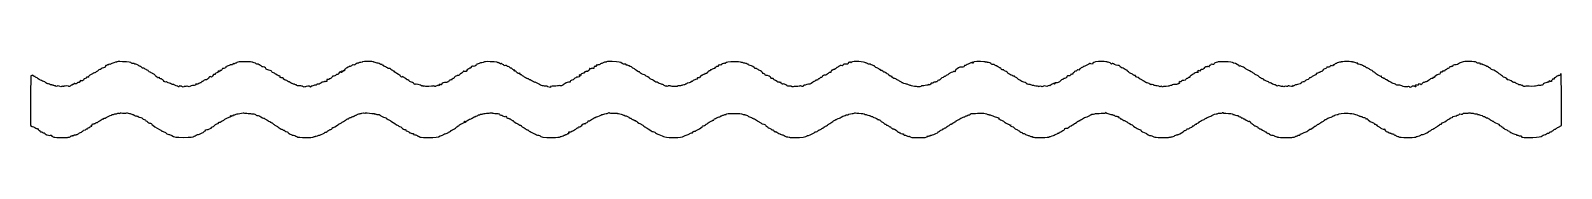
# Model space of a CAD drawing. Header units: centimetres. Extents: x -47.6 to 47.6, y -2.4 to 2.4.
import ezdxf

# ---------------------------------------------------------------- set-up
doc = ezdxf.new("R2010")
doc.units = ezdxf.units.CM
doc.header["$MEASUREMENT"] = 0
doc.layers.add('Layer 1', color=7, linetype='Continuous')

msp = doc.modelspace()

# ---------------------------------------------------------------- linework, layer by layer
at = {"layer": 'Layer 1'}
for points, knots in [([(-46.18964, -2.33253), (-46.25148, -2.31736), (-46.30208, -2.29083), (-46.30208, -2.27357), (-46.30208, -2.27357), (-46.30208, -2.22626), (-46.37372, -2.17284), (-46.38636, -2.21074), (-46.38636, -2.21074), (-46.39382, -2.23312), (-46.4268, -2.23268), (-46.51461, -2.20904), (-46.51461, -2.20904), (-46.57962, -2.19153), (-46.6331, -2.18145), (-46.63345, -2.18663), (-46.63345, -2.18663), (-46.6338, -2.1918), (-46.66871, -2.16394), (-46.71103, -2.1247), (-46.71103, -2.1247), (-46.75334, -2.08546), (-46.79823, -2.05969), (-46.81077, -2.06744), (-46.81077, -2.06744), (-46.82331, -2.07519), (-46.85274, -2.06563), (-46.87616, -2.04618), (-46.87616, -2.04618), (-46.89959, -2.02674), (-46.92586, -2.01192), (-46.93454, -2.01324), (-46.93454, -2.01324), (-46.98072, -2.02029), (-47.04292, -1.98677), (-47.04292, -1.95483), (-47.04292, -1.95483), (-47.04292, -1.9347), (-47.05941, -1.91823), (-47.07956, -1.91823), (-47.07956, -1.91823), (-47.09972, -1.91823), (-47.13596, -1.88808), (-47.1601, -1.85124), (-47.1601, -1.85124), (-47.18424, -1.8144), (-47.21482, -1.79094), (-47.22805, -1.79912), (-47.22805, -1.79912), (-47.24129, -1.8073), (-47.27596, -1.79357), (-47.30511, -1.76861), (-47.30511, -1.76861), (-47.33426, -1.74365), (-47.37498, -1.72076), (-47.3956, -1.71773), (-47.3956, -1.71773), (-47.41621, -1.71471), (-47.47626, -1.69174), (-47.52904, -1.66669), (-47.52904, -1.66669), (-47.52904, -1.66669), (-47.625, -1.62116), (-47.625, -1.62116), (-47.625, -1.62116), (-47.625, -1.62116), (-47.625, -0.04666), (-47.625, -0.04666), (-47.625, -0.04666), (-47.625, 1.25674), (-47.61897, 1.52283), (-47.58997, 1.49877), (-47.58997, 1.49877), (-47.56438, 1.47753), (-47.5465, 1.47814), (-47.52358, 1.50106), (-47.52358, 1.50106), (-47.4994, 1.52524), (-47.48302, 1.51929), (-47.45205, 1.47508), (-47.45205, 1.47508), (-47.42887, 1.44198), (-47.39541, 1.42406), (-47.37292, 1.43269), (-47.37292, 1.43269), (-47.35149, 1.44091), (-47.33396, 1.43526), (-47.33396, 1.42013), (-47.33396, 1.42013), (-47.33396, 1.40501), (-47.30976, 1.38495), (-47.28019, 1.37556), (-47.28019, 1.37556), (-47.25062, 1.36618), (-47.1953, 1.32966), (-47.15726, 1.2944), (-47.15726, 1.2944), (-47.11923, 1.25915), (-47.07157, 1.23031), (-47.05135, 1.23031), (-47.05135, 1.23031), (-47.03114, 1.23031), (-46.98332, 1.20982), (-46.9451, 1.18478), (-46.9451, 1.18478), (-46.90687, 1.15973), (-46.84684, 1.13539), (-46.81169, 1.13068), (-46.81169, 1.13068), (-46.77654, 1.12597), (-46.71596, 1.08969), (-46.67707, 1.05004), (-46.67707, 1.05004), (-46.63803, 1.01025), (-46.58503, 0.98213), (-46.55875, 0.98727), (-46.55875, 0.98727), (-46.53257, 0.99238), (-46.48101, 0.97682), (-46.44417, 0.95268), (-46.44417, 0.95268), (-46.40733, 0.92854), (-46.36029, 0.91528), (-46.33963, 0.9232), (-46.33963, 0.9232), (-46.31898, 0.93113), (-46.30208, 0.92469), (-46.30208, 0.9089), (-46.30208, 0.9089), (-46.30208, 0.8931), (-46.27827, 0.88641), (-46.24917, 0.89402), (-46.24917, 0.89402), (-46.22006, 0.90163), (-46.19625, 0.89707), (-46.19625, 0.88388), (-46.19625, 0.88388), (-46.19625, 0.87069), (-46.16648, 0.8599), (-46.1301, 0.8599), (-46.1301, 0.8599), (-46.09372, 0.8599), (-46.06396, 0.84799), (-46.06396, 0.83344), (-46.06396, 0.83344), (-46.06396, 0.79731), (-45.99139, 0.7998), (-45.97921, 0.83634), (-45.97921, 0.83634), (-45.97236, 0.85689), (-45.93398, 0.85367), (-45.85132, 0.82561), (-45.85132, 0.82561), (-45.76994, 0.79799), (-45.72305, 0.79389), (-45.70049, 0.81244), (-45.70049, 0.81244), (-45.68249, 0.82725), (-45.64867, 0.83203), (-45.62535, 0.82308), (-45.62535, 0.82308), (-45.60202, 0.81413), (-45.56912, 0.81578), (-45.55225, 0.82674), (-45.55225, 0.82674), (-45.50744, 0.85584), (-45.24365, 0.85501), (-45.26169, 0.82582), (-45.26169, 0.82582), (-45.27057, 0.81144), (-45.25087, 0.80938), (-45.21399, 0.82084), (-45.21399, 0.82084), (-45.17943, 0.83158), (-45.1419, 0.85617), (-45.1306, 0.87549), (-45.1306, 0.87549), (-45.1193, 0.89481), (-45.09251, 0.90388), (-45.07107, 0.89565), (-45.07107, 0.89565), (-45.04963, 0.88743), (-45.03208, 0.89387), (-45.03208, 0.90998), (-45.03208, 0.90998), (-45.03208, 0.92609), (-45.00827, 0.93927), (-44.97917, 0.93927), (-44.97917, 0.93927), (-44.94923, 0.93927), (-44.92625, 0.95691), (-44.92625, 0.97989), (-44.92625, 0.97989), (-44.92625, 1.01001), (-44.91428, 1.01435), (-44.87995, 0.99669), (-44.87995, 0.99669), (-44.8252, 0.96853), (-44.76562, 0.98537), (-44.72502, 1.04047), (-44.72502, 1.04047), (-44.7084, 1.06303), (-44.67708, 1.07299), (-44.65247, 1.06354), (-44.65247, 1.06354), (-44.62212, 1.05189), (-44.59715, 1.07016), (-44.56899, 1.12463), (-44.56899, 1.12463), (-44.53302, 1.19418), (-44.52149, 1.19955), (-44.45906, 1.17581), (-44.45906, 1.17581), (-44.40229, 1.15423), (-44.3805, 1.15876), (-44.34188, 1.20022), (-44.34188, 1.20022), (-44.31578, 1.22822), (-44.30098, 1.25768), (-44.30897, 1.26568), (-44.30897, 1.26568), (-44.31697, 1.27367), (-44.28351, 1.29082), (-44.23462, 1.30379), (-44.23462, 1.30379), (-44.17815, 1.31877), (-44.14818, 1.34178), (-44.15246, 1.36688), (-44.15246, 1.36688), (-44.15758, 1.397), (-44.13939, 1.40348), (-44.07594, 1.39417), (-44.07594, 1.39417), (-44.01795, 1.38566), (-43.99836, 1.39112), (-44.01137, 1.41217), (-44.01137, 1.41217), (-44.03523, 1.45079), (-43.98441, 1.50126), (-43.86422, 1.55829), (-43.86422, 1.55829), (-43.81198, 1.58308), (-43.74468, 1.62623), (-43.71468, 1.65418), (-43.71468, 1.65418), (-43.67661, 1.68966), (-43.65663, 1.69525), (-43.64853, 1.67271), (-43.64853, 1.67271), (-43.6406, 1.65067), (-43.62108, 1.65722), (-43.58705, 1.69333), (-43.58705, 1.69333), (-43.55963, 1.72244), (-43.51988, 1.75003), (-43.49874, 1.75466), (-43.49874, 1.75466), (-43.47759, 1.75928), (-43.44417, 1.78607), (-43.42447, 1.81419), (-43.42447, 1.81419), (-43.40478, 1.84231), (-43.35958, 1.86531), (-43.32402, 1.86531), (-43.32402, 1.86531), (-43.28847, 1.86531), (-43.25938, 1.87451), (-43.25938, 1.88575), (-43.25938, 1.88575), (-43.25938, 1.9166), (-43.0822, 2.00569), (-43.05468, 1.98868), (-43.05468, 1.98868), (-43.02308, 1.96915), (-42.94854, 2.05729), (-42.96214, 2.09809), (-42.96214, 2.09809), (-42.96857, 2.11739), (-42.94586, 2.1299), (-42.90439, 2.1299), (-42.90439, 2.1299), (-42.8668, 2.1299), (-42.83604, 2.14143), (-42.83604, 2.15552), (-42.83604, 2.15552), (-42.83604, 2.16962), (-42.81818, 2.1743), (-42.79635, 2.16592), (-42.79635, 2.16592), (-42.77453, 2.15755), (-42.75667, 2.16458), (-42.75667, 2.18154), (-42.75667, 2.18154), (-42.75667, 2.19851), (-42.74524, 2.20533), (-42.73128, 2.19671), (-42.73128, 2.19671), (-42.71732, 2.18808), (-42.68458, 2.19324), (-42.65852, 2.20818), (-42.65852, 2.20818), (-42.5533, 2.26849), (-42.33199, 2.33939), (-42.29422, 2.32489), (-42.29422, 2.32489), (-42.27188, 2.31632), (-42.25396, 2.32366), (-42.25396, 2.34139), (-42.25396, 2.34139), (-42.25396, 2.36539), (-42.17008, 2.36992), (-41.91661, 2.35962), (-41.91661, 2.35962), (-41.49946, 2.34266), (-41.37451, 2.32368), (-41.34611, 2.27294), (-41.34611, 2.27294), (-41.33223, 2.24814), (-41.30453, 2.23959), (-41.27177, 2.24998), (-41.27177, 2.24998), (-41.24304, 2.2591), (-41.20282, 2.25268), (-41.18239, 2.23572), (-41.18239, 2.23572), (-41.16195, 2.21876), (-41.11788, 2.20142), (-41.08444, 2.19719), (-41.08444, 2.19719), (-40.98046, 2.18401), (-40.95266, 2.1715), (-40.88772, 2.10863), (-40.88772, 2.10863), (-40.8531, 2.0751), (-40.81391, 2.05438), (-40.80065, 2.06258), (-40.80065, 2.06258), (-40.78738, 2.07078), (-40.75196, 2.04625), (-40.72194, 2.00808), (-40.72194, 2.00808), (-40.68929, 1.96657), (-40.65153, 1.94476), (-40.62798, 1.95379), (-40.62798, 1.95379), (-40.60633, 1.9621), (-40.56865, 1.94893), (-40.54425, 1.92453), (-40.54425, 1.92453), (-40.51985, 1.90013), (-40.47119, 1.87633), (-40.4361, 1.87163), (-40.4361, 1.87163), (-40.40102, 1.86693), (-40.33068, 1.82021), (-40.27978, 1.76779), (-40.27978, 1.76779), (-40.22888, 1.71538), (-40.1564, 1.66912), (-40.1187, 1.66498), (-40.1187, 1.66498), (-40.08101, 1.66084), (-40.04298, 1.6463), (-40.0342, 1.63266), (-40.0342, 1.63266), (-40.02541, 1.61902), (-39.99144, 1.5995), (-39.9587, 1.58928), (-39.9587, 1.58928), (-39.92596, 1.57907), (-39.89917, 1.56), (-39.89917, 1.54691), (-39.89917, 1.54691), (-39.89917, 1.53383), (-39.85611, 1.48006), (-39.80348, 1.42743), (-39.80348, 1.42743), (-39.73477, 1.35873), (-39.6997, 1.33982), (-39.67912, 1.3604), (-39.67912, 1.3604), (-39.66336, 1.37616), (-39.63895, 1.38906), (-39.62488, 1.38906), (-39.62488, 1.38906), (-39.61082, 1.38906), (-39.60717, 1.3812), (-39.61678, 1.37159), (-39.61678, 1.37159), (-39.64144, 1.34693), (-39.53431, 1.27667), (-39.50225, 1.29649), (-39.50225, 1.29649), (-39.48772, 1.30546), (-39.47583, 1.3002), (-39.47583, 1.28479), (-39.47583, 1.28479), (-39.47583, 1.26938), (-39.45742, 1.25677), (-39.43492, 1.25677), (-39.43492, 1.25677), (-39.41241, 1.25677), (-39.37387, 1.2217), (-39.34927, 1.17884), (-39.34927, 1.17884), (-39.29944, 1.09201), (-39.24058, 1.06628), (-39.17532, 1.1028), (-39.17532, 1.1028), (-39.14326, 1.12074), (-39.13188, 1.11636), (-39.13188, 1.08611), (-39.13188, 1.08611), (-39.13188, 1.0588), (-39.10703, 1.0451), (-39.05749, 1.0451), (-39.05749, 1.0451), (-39.01658, 1.0451), (-38.95836, 1.02205), (-38.92811, 0.99387), (-38.92811, 0.99387), (-38.89566, 0.96363), (-38.83838, 0.94363), (-38.78831, 0.94506), (-38.78831, 0.94506), (-38.74167, 0.94638), (-38.69571, 0.93544), (-38.68618, 0.92074), (-38.68618, 0.92074), (-38.67665, 0.90605), (-38.62123, 0.87884), (-38.56302, 0.86028), (-38.56302, 0.86028), (-38.50481, 0.84172), (-38.4437, 0.81588), (-38.4272, 0.80286), (-38.4272, 0.80286), (-38.40804, 0.78771), (-38.39155, 0.79396), (-38.38148, 0.82018), (-38.38148, 0.82018), (-38.36996, 0.85021), (-38.3461, 0.85639), (-38.2924, 0.84324), (-38.2924, 0.84324), (-38.25207, 0.83337), (-38.21311, 0.81732), (-38.20583, 0.80759), (-38.20583, 0.80759), (-38.17516, 0.76655), (-38.10359, 0.75946), (-38.08954, 0.79607), (-38.08954, 0.79607), (-38.07956, 0.82209), (-38.05382, 0.8295), (-38.01086, 0.81871), (-38.01086, 0.81871), (-37.97488, 0.80968), (-37.93896, 0.81573), (-37.92855, 0.83258), (-37.92855, 0.83258), (-37.91702, 0.85123), (-37.89853, 0.85337), (-37.87936, 0.83827), (-37.87936, 0.83827), (-37.82181, 0.79294), (-37.70293, 0.78558), (-37.68034, 0.82594), (-37.68034, 0.82594), (-37.66854, 0.84703), (-37.61228, 0.86771), (-37.55533, 0.8719), (-37.55533, 0.8719), (-37.4042, 0.88303), (-37.33397, 0.91177), (-37.35079, 0.9556), (-37.35079, 0.9556), (-37.36259, 0.98636), (-37.35194, 0.98813), (-37.29205, 0.96536), (-37.29205, 0.96536), (-37.23079, 0.94207), (-37.20938, 0.94648), (-37.16036, 0.99253), (-37.16036, 0.99253), (-37.12817, 1.02278), (-37.08629, 1.044), (-37.0673, 1.0397), (-37.0673, 1.0397), (-37.0483, 1.0354), (-37.01882, 1.05859), (-37.00178, 1.09125), (-37.00178, 1.09125), (-36.98474, 1.12391), (-36.963, 1.14283), (-36.95348, 1.1333), (-36.95348, 1.1333), (-36.94395, 1.12378), (-36.91525, 1.13278), (-36.88969, 1.1533), (-36.88969, 1.1533), (-36.79916, 1.22602), (-36.72714, 1.25653), (-36.71031, 1.22929), (-36.71031, 1.22929), (-36.69352, 1.20213), (-36.54314, 1.30424), (-36.54042, 1.34465), (-36.54042, 1.34465), (-36.53962, 1.3566), (-36.51986, 1.38548), (-36.49652, 1.40883), (-36.49652, 1.40883), (-36.46238, 1.44296), (-36.44426, 1.44514), (-36.40391, 1.41994), (-36.40391, 1.41994), (-36.37632, 1.40271), (-36.35375, 1.39982), (-36.35375, 1.41351), (-36.35375, 1.41351), (-36.35375, 1.42721), (-36.32931, 1.44617), (-36.29944, 1.45565), (-36.29944, 1.45565), (-36.25775, 1.46888), (-36.25193, 1.48108), (-36.27438, 1.50813), (-36.27438, 1.50813), (-36.29682, 1.53517), (-36.29105, 1.54735), (-36.24955, 1.56052), (-36.24955, 1.56052), (-36.21981, 1.56996), (-36.18481, 1.5711), (-36.17179, 1.56305), (-36.17179, 1.56305), (-36.15876, 1.555), (-36.14189, 1.57217), (-36.13429, 1.6012), (-36.13429, 1.6012), (-36.12562, 1.63437), (-36.08954, 1.66019), (-36.03723, 1.67065), (-36.03723, 1.67065), (-35.98276, 1.68154), (-35.95865, 1.69948), (-35.9675, 1.72254), (-35.9675, 1.72254), (-35.98394, 1.76539), (-35.94077, 1.79763), (-35.91745, 1.75991), (-35.91745, 1.75991), (-35.89138, 1.71772), (-35.84364, 1.72847), (-35.86061, 1.77271), (-35.86061, 1.77271), (-35.87438, 1.80859), (-35.83353, 1.82665), (-35.76432, 1.81528), (-35.76432, 1.81528), (-35.753, 1.81343), (-35.73601, 1.83285), (-35.72656, 1.85845), (-35.72656, 1.85845), (-35.70401, 1.91955), (-35.66609, 1.94379), (-35.59224, 1.94428), (-35.59224, 1.94428), (-35.55904, 1.94451), (-35.52503, 1.96255), (-35.51665, 1.98438), (-35.51665, 1.98438), (-35.50828, 2.0062), (-35.48484, 2.02406), (-35.46457, 2.02406), (-35.46457, 2.02406), (-35.44429, 2.02406), (-35.42771, 2.03543), (-35.42771, 2.04932), (-35.42771, 2.04932), (-35.42771, 2.06321), (-35.38686, 2.08224), (-35.33694, 2.09161), (-35.33694, 2.09161), (-35.28701, 2.10098), (-35.24032, 2.12387), (-35.23317, 2.1425), (-35.23317, 2.1425), (-35.22519, 2.1633), (-35.18781, 2.17258), (-35.1362, 2.16658), (-35.1362, 2.16658), (-35.06967, 2.15883), (-35.04933, 2.16786), (-35.0383, 2.21005), (-35.0383, 2.21005), (-35.02784, 2.25004), (-35.01587, 2.25625), (-34.99027, 2.235), (-34.99027, 2.235), (-34.96657, 2.21534), (-34.95094, 2.21517), (-34.93902, 2.23444), (-34.93902, 2.23444), (-34.92959, 2.2497), (-34.89976, 2.26219), (-34.87273, 2.26219), (-34.87273, 2.26219), (-34.84569, 2.26219), (-34.81936, 2.27484), (-34.8142, 2.29031), (-34.8142, 2.29031), (-34.80905, 2.30578), (-34.76936, 2.32561), (-34.72601, 2.33437), (-34.72601, 2.33437), (-34.59131, 2.36161), (-33.83948, 2.35642), (-33.81926, 2.32811), (-33.81926, 2.32811), (-33.80895, 2.31368), (-33.75919, 2.29778), (-33.70867, 2.29278), (-33.70867, 2.29278), (-33.6562, 2.28759), (-33.60161, 2.26197), (-33.58134, 2.23303), (-33.58134, 2.23303), (-33.55765, 2.19921), (-33.52443, 2.18626), (-33.48137, 2.19407), (-33.48137, 2.19407), (-33.4459, 2.2005), (-33.41688, 2.19395), (-33.41688, 2.1795), (-33.41688, 2.1795), (-33.41688, 2.16505), (-33.40497, 2.16059), (-33.39042, 2.16958), (-33.39042, 2.16958), (-33.37586, 2.17858), (-33.36396, 2.17333), (-33.36396, 2.15792), (-33.36396, 2.15792), (-33.36396, 2.1425), (-33.34873, 2.1299), (-33.33011, 2.1299), (-33.33011, 2.1299), (-33.3115, 2.1299), (-33.27956, 2.10672), (-33.25915, 2.0784), (-33.25915, 2.0784), (-33.23873, 2.05007), (-33.21222, 2.03296), (-33.20023, 2.04037), (-33.20023, 2.04037), (-33.16123, 2.06447), (-32.99417, 1.98834), (-32.97863, 1.93938), (-32.97863, 1.93938), (-32.96164, 1.88586), (-32.90156, 1.8477), (-32.80629, 1.82993), (-32.80629, 1.82993), (-32.6784, 1.80608), (-32.62458, 1.77929), (-32.60957, 1.732), (-32.60957, 1.732), (-32.60116, 1.70548), (-32.55991, 1.67624), (-32.51792, 1.66701), (-32.51792, 1.66701), (-32.47593, 1.65779), (-32.42739, 1.63315), (-32.41005, 1.61226), (-32.41005, 1.61226), (-32.39271, 1.59136), (-32.36212, 1.57427), (-32.34207, 1.57427), (-32.34207, 1.57427), (-32.32203, 1.57427), (-32.30563, 1.56236), (-32.30563, 1.54781), (-32.30563, 1.54781), (-32.30563, 1.53326), (-32.28777, 1.52135), (-32.26594, 1.52135), (-32.26594, 1.52135), (-32.24411, 1.52135), (-32.22625, 1.50945), (-32.22625, 1.4949), (-32.22625, 1.4949), (-32.22625, 1.48034), (-32.19568, 1.46844), (-32.15832, 1.46844), (-32.15832, 1.46844), (-32.10243, 1.46844), (-32.09337, 1.45906), (-32.10719, 1.41552), (-32.10719, 1.41552), (-32.12142, 1.37067), (-32.11194, 1.3626), (-32.04499, 1.3626), (-32.04499, 1.3626), (-31.94007, 1.3626), (-31.88301, 1.33877), (-31.8972, 1.30088), (-31.8972, 1.30088), (-31.90848, 1.27077), (-31.79666, 1.20385), (-31.73506, 1.20385), (-31.73506, 1.20385), (-31.7181, 1.20385), (-31.67222, 1.17868), (-31.63311, 1.14792), (-31.63311, 1.14792), (-31.594, 1.11716), (-31.55596, 1.09804), (-31.54857, 1.10543), (-31.54857, 1.10543), (-31.54117, 1.11282), (-31.50598, 1.08972), (-31.47036, 1.0541), (-31.47036, 1.0541), (-31.43474, 1.01848), (-31.39461, 0.99613), (-31.38119, 1.00442), (-31.38119, 1.00442), (-31.36777, 1.01272), (-31.3493, 1.00741), (-31.34016, 0.99262), (-31.34016, 0.99262), (-31.33102, 0.97783), (-31.29518, 0.96573), (-31.26052, 0.96573), (-31.26052, 0.96573), (-31.22586, 0.96573), (-31.19014, 0.95382), (-31.18115, 0.93927), (-31.18115, 0.93927), (-31.17215, 0.92472), (-31.1361, 0.91281), (-31.10104, 0.91281), (-31.10104, 0.91281), (-31.05777, 0.91281), (-31.04178, 0.90111), (-31.05126, 0.87638), (-31.05126, 0.87638), (-31.0624, 0.84737), (-31.02949, 0.84115), (-30.88947, 0.84583), (-30.88947, 0.84583), (-30.77074, 0.84979), (-30.70216, 0.84015), (-30.67812, 0.81611), (-30.67812, 0.81611), (-30.63835, 0.77634), (-30.54211, 0.76813), (-30.52851, 0.80334), (-30.52851, 0.80334), (-30.52366, 0.8159), (-30.45718, 0.83201), (-30.38078, 0.83915), (-30.38078, 0.83915), (-30.27525, 0.84901), (-30.24188, 0.84353), (-30.24188, 0.81632), (-30.24188, 0.81632), (-30.24188, 0.79663), (-30.22997, 0.78052), (-30.21542, 0.78052), (-30.21542, 0.78052), (-30.20086, 0.78052), (-30.18896, 0.79674), (-30.18896, 0.81657), (-30.18896, 0.81657), (-30.18896, 0.83984), (-30.16417, 0.8499), (-30.11901, 0.84494), (-30.11901, 0.84494), (-30.08054, 0.84072), (-30.0312, 0.85512), (-30.00937, 0.87695), (-30.00937, 0.87695), (-29.98497, 0.90136), (-29.94568, 0.91061), (-29.90734, 0.90099), (-29.90734, 0.90099), (-29.87305, 0.89239), (-29.845, 0.89668), (-29.845, 0.91053), (-29.845, 0.91053), (-29.845, 0.94172), (-29.74204, 0.97821), (-29.67964, 0.96914), (-29.67964, 0.96914), (-29.65417, 0.96543), (-29.63333, 0.97506), (-29.63333, 0.99052), (-29.63333, 0.99052), (-29.63333, 1.00599), (-29.61693, 1.01865), (-29.59689, 1.01865), (-29.59689, 1.01865), (-29.57684, 1.01865), (-29.54572, 1.03637), (-29.52774, 1.05804), (-29.52774, 1.05804), (-29.50976, 1.07971), (-29.48397, 1.09059), (-29.47042, 1.08222), (-29.47042, 1.08222), (-29.45688, 1.07385), (-29.41656, 1.08616), (-29.38082, 1.10958), (-29.38082, 1.10958), (-29.34429, 1.13351), (-29.31583, 1.13989), (-29.31583, 1.12416), (-29.31583, 1.12416), (-29.31583, 1.10501), (-29.3002, 1.10453), (-29.2664, 1.12262), (-29.2664, 1.12262), (-29.2392, 1.13717), (-29.20781, 1.14056), (-29.19663, 1.13016), (-29.19663, 1.13016), (-29.18545, 1.11976), (-29.18247, 1.1452), (-29.19, 1.18669), (-29.19, 1.18669), (-29.2029, 1.2578), (-29.19931, 1.26125), (-29.12747, 1.24688), (-29.12747, 1.24688), (-29.06918, 1.23522), (-29.05125, 1.24148), (-29.05125, 1.27349), (-29.05125, 1.27349), (-29.05125, 1.30011), (-29.03658, 1.30972), (-29.01096, 1.29989), (-29.01096, 1.29989), (-28.9714, 1.28471), (-28.86604, 1.36653), (-28.86604, 1.41243), (-28.86604, 1.41243), (-28.86604, 1.43624), (-28.78683, 1.46794), (-28.69746, 1.4799), (-28.69746, 1.4799), (-28.67022, 1.48354), (-28.63632, 1.50727), (-28.62214, 1.53262), (-28.62214, 1.53262), (-28.60478, 1.56363), (-28.57705, 1.57388), (-28.53743, 1.56394), (-28.53743, 1.56394), (-28.48888, 1.55175), (-28.47212, 1.56546), (-28.44213, 1.6419), (-28.44213, 1.6419), (-28.41952, 1.69953), (-28.3927, 1.72933), (-28.3713, 1.7206), (-28.3713, 1.7206), (-28.24851, 1.67052), (-28.25082, 1.67028), (-28.27018, 1.73129), (-28.27018, 1.73129), (-28.28751, 1.78589), (-28.28436, 1.78801), (-28.22953, 1.75867), (-28.22953, 1.75867), (-28.1782, 1.7312), (-28.17235, 1.73274), (-28.18664, 1.76996), (-28.18664, 1.76996), (-28.19995, 1.80464), (-28.19077, 1.80994), (-28.13958, 1.79709), (-28.13958, 1.79709), (-28.08499, 1.78339), (-28.07803, 1.78896), (-28.09046, 1.83645), (-28.09046, 1.83645), (-28.10081, 1.87605), (-28.09253, 1.89177), (-28.06132, 1.89177), (-28.06132, 1.89177), (-28.03734, 1.89177), (-28.01086, 1.90963), (-28.00248, 1.93146), (-28.00248, 1.93146), (-27.99411, 1.95329), (-27.97067, 1.97115), (-27.9504, 1.97115), (-27.9504, 1.97115), (-27.93013, 1.97115), (-27.91354, 1.98305), (-27.91354, 1.9976), (-27.91354, 1.9976), (-27.91354, 2.01216), (-27.88973, 2.02406), (-27.86063, 2.02406), (-27.86063, 2.02406), (-27.83152, 2.02406), (-27.80771, 2.03724), (-27.80771, 2.05335), (-27.80771, 2.05335), (-27.80771, 2.06946), (-27.78921, 2.07554), (-27.7666, 2.06687), (-27.7666, 2.06687), (-27.72779, 2.05197), (-27.70447, 2.06462), (-27.60595, 2.15403), (-27.60595, 2.15403), (-27.57525, 2.18189), (-27.55989, 2.18348), (-27.54554, 2.16027), (-27.54554, 2.16027), (-27.53121, 2.13707), (-27.50486, 2.13984), (-27.44211, 2.17114), (-27.44211, 2.17114), (-27.3958, 2.19425), (-27.35792, 2.22418), (-27.35792, 2.23767), (-27.35792, 2.23767), (-27.35792, 2.25115), (-27.3222, 2.26219), (-27.27854, 2.26219), (-27.27854, 2.26219), (-27.23489, 2.26219), (-27.19917, 2.27177), (-27.19917, 2.28347), (-27.19917, 2.28347), (-27.19917, 2.29518), (-27.14857, 2.30768), (-27.08672, 2.31126), (-27.08672, 2.31126), (-27.02487, 2.31484), (-26.9703, 2.32907), (-26.96545, 2.34289), (-26.96545, 2.34289), (-26.9529, 2.37865), (-26.29958, 2.37582), (-26.29958, 2.34), (-26.29958, 2.34), (-26.29958, 2.32459), (-26.28792, 2.31919), (-26.27367, 2.328), (-26.27367, 2.328), (-26.25942, 2.3368), (-26.22073, 2.32912), (-26.18768, 2.31091), (-26.18768, 2.31091), (-26.15464, 2.29271), (-26.09784, 2.27403), (-26.06146, 2.26941), (-26.06146, 2.26941), (-26.02508, 2.26479), (-25.9715, 2.25045), (-25.9424, 2.23754), (-25.9424, 2.23754), (-25.84641, 2.19497), (-25.78393, 2.17435), (-25.7638, 2.17861), (-25.7638, 2.17861), (-25.75289, 2.18092), (-25.74396, 2.17091), (-25.74396, 2.15635), (-25.74396, 2.15635), (-25.74396, 2.1418), (-25.71944, 2.1299), (-25.68948, 2.1299), (-25.68948, 2.1299), (-25.65952, 2.1299), (-25.64176, 2.11896), (-25.65002, 2.10559), (-25.65002, 2.10559), (-25.65829, 2.09222), (-25.62922, 2.07342), (-25.58544, 2.0638), (-25.58544, 2.0638), (-25.54166, 2.05418), (-25.50583, 2.03536), (-25.50583, 2.02196), (-25.50583, 2.02196), (-25.50583, 2.00856), (-25.48202, 1.9976), (-25.45292, 1.9976), (-25.45292, 1.9976), (-25.42381, 1.9976), (-25.4, 1.97998), (-25.4, 1.95843), (-25.4, 1.95843), (-25.4, 1.9305), (-25.37724, 1.92191), (-25.32063, 1.9285), (-25.32063, 1.9285), (-25.27198, 1.93417), (-25.24125, 1.92564), (-25.24125, 1.90647), (-25.24125, 1.90647), (-25.24125, 1.88926), (-25.19958, 1.85884), (-25.14865, 1.83885), (-25.14865, 1.83885), (-25.09771, 1.81887), (-25.05604, 1.79213), (-25.05604, 1.77944), (-25.05604, 1.77944), (-25.05604, 1.76674), (-25.04414, 1.76371), (-25.02958, 1.77271), (-25.02958, 1.77271), (-25.01503, 1.7817), (-25.00313, 1.77744), (-25.00313, 1.76323), (-25.00313, 1.76323), (-25.00313, 1.7357), (-24.69564, 1.52135), (-24.65615, 1.52135), (-24.65615, 1.52135), (-24.64326, 1.52135), (-24.63233, 1.51242), (-24.63187, 1.50151), (-24.63187, 1.50151), (-24.6314, 1.4906), (-24.61392, 1.45906), (-24.59301, 1.43144), (-24.59301, 1.43144), (-24.55993, 1.38774), (-24.54916, 1.38602), (-24.51017, 1.41821), (-24.51017, 1.41821), (-24.4754, 1.44691), (-24.46286, 1.44779), (-24.45422, 1.42214), (-24.45422, 1.42214), (-24.4481, 1.40395), (-24.42622, 1.38906), (-24.40561, 1.38906), (-24.40561, 1.38906), (-24.38499, 1.38906), (-24.36813, 1.37716), (-24.36813, 1.3626), (-24.36813, 1.3626), (-24.36813, 1.34805), (-24.35027, 1.33615), (-24.32844, 1.33615), (-24.32844, 1.33615), (-24.30661, 1.33615), (-24.28875, 1.32424), (-24.28875, 1.30969), (-24.28875, 1.30969), (-24.28875, 1.29514), (-24.27089, 1.28323), (-24.24906, 1.28323), (-24.24906, 1.28323), (-24.22723, 1.28323), (-24.20938, 1.26934), (-24.20938, 1.25236), (-24.20938, 1.25236), (-24.20938, 1.23538), (-24.20159, 1.22928), (-24.19207, 1.23879), (-24.19207, 1.23879), (-24.18256, 1.24831), (-24.14145, 1.22123), (-24.10072, 1.17861), (-24.10072, 1.17861), (-24.05999, 1.13599), (-24.00527, 1.1027), (-23.97912, 1.10463), (-23.97912, 1.10463), (-23.9217, 1.10886), (-23.79616, 1.03025), (-23.77586, 0.97737), (-23.77586, 0.97737), (-23.76, 0.93602), (-23.68021, 0.92416), (-23.68021, 0.96316), (-23.68021, 0.96316), (-23.68021, 0.99271), (-23.32934, 0.89022), (-23.30648, 0.85399), (-23.30648, 0.85399), (-23.29738, 0.83957), (-23.26464, 0.8358), (-23.23372, 0.84562), (-23.23372, 0.84562), (-23.1979, 0.85699), (-23.1775, 0.85204), (-23.1775, 0.83198), (-23.1775, 0.83198), (-23.1775, 0.80829), (-23.16768, 0.80865), (-23.13781, 0.83344), (-23.13781, 0.83344), (-23.11598, 0.85155), (-23.09813, 0.85503), (-23.09813, 0.84117), (-23.09813, 0.84117), (-23.09813, 0.81069), (-22.62347, 0.81239), (-22.57441, 0.84305), (-22.57441, 0.84305), (-22.55479, 0.85532), (-22.52288, 0.85009), (-22.49964, 0.8308), (-22.49964, 0.8308), (-22.47557, 0.81083), (-22.45184, 0.80722), (-22.44126, 0.82191), (-22.44126, 0.82191), (-22.43146, 0.83553), (-22.39419, 0.84994), (-22.35845, 0.85394), (-22.35845, 0.85394), (-22.3227, 0.85793), (-22.2855, 0.87409), (-22.27577, 0.88983), (-22.27577, 0.88983), (-22.26315, 0.91024), (-22.25288, 0.91006), (-22.23997, 0.88918), (-22.23997, 0.88918), (-22.20986, 0.84045), (-22.1674, 0.85638), (-22.18443, 0.91002), (-22.18443, 0.91002), (-22.19619, 0.9471), (-22.18805, 0.95915), (-22.15314, 0.95632), (-22.15314, 0.95632), (-22.12718, 0.95422), (-22.09701, 0.94059), (-22.08609, 0.92604), (-22.08609, 0.92604), (-22.07446, 0.91053), (-22.05994, 0.92147), (-22.05099, 0.9525), (-22.05099, 0.9525), (-22.03079, 1.02253), (-21.87769, 1.09451), (-21.80562, 1.06785), (-21.80562, 1.06785), (-21.775, 1.05652), (-21.74347, 1.05869), (-21.7348, 1.07273), (-21.7348, 1.07273), (-21.7262, 1.08664), (-21.69494, 1.09802), (-21.66534, 1.09802), (-21.66534, 1.09802), (-21.63376, 1.09802), (-21.60578, 1.11989), (-21.59767, 1.15094), (-21.59767, 1.15094), (-21.59006, 1.18004), (-21.56835, 1.20385), (-21.54943, 1.20385), (-21.54943, 1.20385), (-21.53051, 1.20385), (-21.509, 1.21874), (-21.50161, 1.23693), (-21.50161, 1.23693), (-21.49152, 1.26182), (-21.48125, 1.26018), (-21.46013, 1.23031), (-21.46013, 1.23031), (-21.44469, 1.20848), (-21.43188, 1.19955), (-21.43166, 1.21047), (-21.43166, 1.21047), (-21.43076, 1.25452), (-21.42146, 1.27133), (-21.38207, 1.30013), (-21.38207, 1.30013), (-21.3594, 1.3167), (-21.32548, 1.32436), (-21.30668, 1.31714), (-21.30668, 1.31714), (-21.28563, 1.30906), (-21.2725, 1.32476), (-21.2725, 1.35799), (-21.2725, 1.35799), (-21.2725, 1.39094), (-21.24932, 1.41902), (-21.21297, 1.4301), (-21.21297, 1.4301), (-21.18023, 1.44007), (-21.13531, 1.46409), (-21.11315, 1.48346), (-21.11315, 1.48346), (-21.08893, 1.50463), (-21.0586, 1.50987), (-21.03713, 1.4966), (-21.03713, 1.4966), (-20.99695, 1.47177), (-20.90208, 1.53917), (-20.90208, 1.59255), (-20.90208, 1.59255), (-20.90208, 1.61069), (-20.88678, 1.61966), (-20.86808, 1.61248), (-20.86808, 1.61248), (-20.82398, 1.59555), (-20.71699, 1.69534), (-20.71647, 1.7539), (-20.71647, 1.7539), (-20.71624, 1.7796), (-20.70766, 1.78773), (-20.69663, 1.77271), (-20.69663, 1.77271), (-20.67453, 1.74263), (-20.50282, 1.72521), (-20.51179, 1.75396), (-20.51179, 1.75396), (-20.52068, 1.78247), (-20.39421, 1.91816), (-20.3717, 1.90425), (-20.3717, 1.90425), (-20.36087, 1.89755), (-20.34525, 1.90967), (-20.337, 1.93116), (-20.337, 1.93116), (-20.32848, 1.95337), (-20.30443, 1.96351), (-20.28132, 1.95464), (-20.28132, 1.95464), (-20.25893, 1.94605), (-20.24063, 1.95221), (-20.24063, 1.96832), (-20.24063, 1.96832), (-20.24063, 1.98442), (-20.21675, 2.02148), (-20.18757, 2.05066), (-20.18757, 2.05066), (-20.14246, 2.09577), (-20.12637, 2.09874), (-20.08013, 2.0705), (-20.08013, 2.0705), (-20.03431, 2.04252), (-20.02032, 2.04459), (-19.99136, 2.08359), (-19.99136, 2.08359), (-19.97245, 2.10906), (-19.94303, 2.1299), (-19.92599, 2.1299), (-19.92599, 2.1299), (-19.90895, 2.1299), (-19.88815, 2.14776), (-19.87978, 2.16958), (-19.87978, 2.16958), (-19.8714, 2.19141), (-19.84979, 2.20927), (-19.83175, 2.20927), (-19.83175, 2.20927), (-19.81372, 2.20927), (-19.75919, 2.22911), (-19.71057, 2.25337), (-19.71057, 2.25337), (-19.66195, 2.27762), (-19.58571, 2.29706), (-19.54114, 2.29657), (-19.54114, 2.29657), (-19.49657, 2.29608), (-19.44122, 2.31203), (-19.41815, 2.33202), (-19.41815, 2.33202), (-19.38538, 2.3604), (-19.3014, 2.3654), (-19.0345, 2.35486), (-19.0345, 2.35486), (-18.61278, 2.3382), (-18.57375, 2.33403), (-18.57375, 2.30566), (-18.57375, 2.30566), (-18.57375, 2.29319), (-18.55556, 2.28996), (-18.53333, 2.29849), (-18.53333, 2.29849), (-18.5104, 2.30729), (-18.47352, 2.29135), (-18.44808, 2.26164), (-18.44808, 2.26164), (-18.3988, 2.20408), (-18.33563, 2.1918), (-18.33563, 2.23978), (-18.33563, 2.23978), (-18.33563, 2.25656), (-18.31244, 2.24356), (-18.28411, 2.21089), (-18.28411, 2.21089), (-18.25578, 2.17822), (-18.22006, 2.15924), (-18.20474, 2.16872), (-18.20474, 2.16872), (-18.18941, 2.17819), (-18.17688, 2.16605), (-18.17688, 2.14174), (-18.17688, 2.14174), (-18.17688, 2.10556), (-18.16008, 2.1007), (-18.08427, 2.11492), (-18.08427, 2.11492), (-18.01089, 2.12869), (-17.99167, 2.1238), (-17.99167, 2.09141), (-17.99167, 2.09141), (-17.99167, 2.06372), (-17.96633, 2.05052), (-17.91322, 2.05052), (-17.91322, 2.05052), (-17.86109, 2.05052), (-17.82499, 2.03223), (-17.8056, 1.996), (-17.8056, 1.996), (-17.78955, 1.96601), (-17.76234, 1.94629), (-17.74514, 1.95217), (-17.74514, 1.95217), (-17.72793, 1.95805), (-17.69476, 1.94111), (-17.67143, 1.91451), (-17.67143, 1.91451), (-17.6481, 1.88792), (-17.60376, 1.86231), (-17.57289, 1.8576), (-17.57289, 1.8576), (-17.50989, 1.84799), (-17.46239, 1.8124), (-17.51257, 1.8124), (-17.51257, 1.8124), (-17.53041, 1.8124), (-17.53809, 1.80122), (-17.52965, 1.78756), (-17.52965, 1.78756), (-17.52121, 1.77391), (-17.49074, 1.76727), (-17.46194, 1.77282), (-17.46194, 1.77282), (-17.43314, 1.77836), (-17.40958, 1.77007), (-17.40958, 1.75438), (-17.40958, 1.75438), (-17.40958, 1.73869), (-17.37914, 1.69765), (-17.34194, 1.66317), (-17.34194, 1.66317), (-17.28794, 1.61312), (-17.26392, 1.60602), (-17.22287, 1.62799), (-17.22287, 1.62799), (-17.17979, 1.65105), (-17.17146, 1.64678), (-17.17146, 1.60166), (-17.17146, 1.60166), (-17.17146, 1.56949), (-17.15407, 1.54781), (-17.12826, 1.54781), (-17.12826, 1.54781), (-17.1045, 1.54781), (-17.0658, 1.52663), (-17.04227, 1.50073), (-17.04227, 1.50073), (-17.01874, 1.47484), (-16.94888, 1.43136), (-16.88703, 1.40411), (-16.88703, 1.40411), (-16.82518, 1.37686), (-16.77458, 1.34377), (-16.77458, 1.33057), (-16.77458, 1.33057), (-16.77458, 1.31737), (-16.7635, 1.31341), (-16.74995, 1.32179), (-16.74995, 1.32179), (-16.73641, 1.33016), (-16.71772, 1.32471), (-16.70844, 1.30969), (-16.70844, 1.30969), (-16.69915, 1.29466), (-16.68172, 1.28844), (-16.66969, 1.29587), (-16.66969, 1.29587), (-16.65767, 1.3033), (-16.64101, 1.29159), (-16.63267, 1.26985), (-16.63267, 1.26985), (-16.62432, 1.2481), (-16.60164, 1.23031), (-16.58225, 1.23031), (-16.58225, 1.23031), (-16.53133, 1.23031), (-16.40462, 1.16794), (-16.40437, 1.14276), (-16.40437, 1.14276), (-16.40426, 1.13099), (-16.39286, 1.12835), (-16.37904, 1.13689), (-16.37904, 1.13689), (-16.36521, 1.14543), (-16.34012, 1.12667), (-16.32328, 1.09519), (-16.32328, 1.09519), (-16.29878, 1.04941), (-16.28792, 1.04529), (-16.26903, 1.0746), (-16.26903, 1.0746), (-16.25399, 1.09795), (-16.23821, 1.10159), (-16.22557, 1.08465), (-16.22557, 1.08465), (-16.21466, 1.07002), (-16.15869, 1.0416), (-16.10119, 1.02148), (-16.10119, 1.02148), (-16.0437, 1.00137), (-15.97767, 0.96147), (-15.95446, 0.93281), (-15.95446, 0.93281), (-15.93126, 0.90415), (-15.8771, 0.87794), (-15.83411, 0.87455), (-15.83411, 0.87455), (-15.79111, 0.87117), (-15.73613, 0.85965), (-15.71193, 0.84897), (-15.71193, 0.84897), (-15.68773, 0.83828), (-15.62851, 0.83575), (-15.58035, 0.84334), (-15.58035, 0.84334), (-15.53064, 0.85117), (-15.48505, 0.84465), (-15.47492, 0.82825), (-15.47492, 0.82825), (-15.4651, 0.81237), (-15.41378, 0.78449), (-15.36087, 0.7663), (-15.36087, 0.7663), (-15.27254, 0.73593), (-15.26591, 0.73709), (-15.2797, 0.78056), (-15.2797, 0.78056), (-15.29254, 0.82102), (-15.27827, 0.82785), (-15.18137, 0.82765), (-15.18137, 0.82765), (-15.07683, 0.82743), (-14.80344, 0.85104), (-14.80344, 0.86029), (-14.80344, 0.86029), (-14.80344, 0.87725), (-14.67914, 0.87282), (-14.66842, 0.85549), (-14.66842, 0.85549), (-14.66088, 0.84328), (-14.62864, 0.84776), (-14.59678, 0.86545), (-14.59678, 0.86545), (-14.56492, 0.88313), (-14.52949, 0.89492), (-14.51804, 0.89165), (-14.51804, 0.89165), (-14.5066, 0.88839), (-14.46671, 0.9186), (-14.4294, 0.95879), (-14.4294, 0.95879), (-14.39209, 0.99899), (-14.34788, 1.03299), (-14.33115, 1.03436), (-14.33115, 1.03436), (-14.31442, 1.03573), (-14.26926, 1.04984), (-14.23081, 1.0657), (-14.23081, 1.0657), (-14.19235, 1.08157), (-14.13394, 1.0875), (-14.10099, 1.07889), (-14.10099, 1.07889), (-14.06399, 1.06921), (-14.04741, 1.07344), (-14.05762, 1.08996), (-14.05762, 1.08996), (-14.08416, 1.13289), (-14.01462, 1.2056), (-13.94129, 1.21158), (-13.94129, 1.21158), (-13.90418, 1.21461), (-13.84485, 1.24685), (-13.80946, 1.28323), (-13.80946, 1.28323), (-13.77406, 1.31961), (-13.72736, 1.35331), (-13.70567, 1.35811), (-13.70567, 1.35811), (-13.68398, 1.36292), (-13.66016, 1.37619), (-13.65275, 1.38761), (-13.65275, 1.38761), (-13.64534, 1.39903), (-13.59946, 1.40588), (-13.55079, 1.40283), (-13.55079, 1.40283), (-13.46663, 1.39754), (-13.46306, 1.40097), (-13.4775, 1.47319), (-13.4775, 1.47319), (-13.49133, 1.54233), (-13.48801, 1.5466), (-13.4403, 1.52107), (-13.4403, 1.52107), (-13.39267, 1.49558), (-13.37758, 1.50382), (-13.38394, 1.55189), (-13.38394, 1.55189), (-13.38823, 1.5844), (-13.30018, 1.64042), (-13.24478, 1.64042), (-13.24478, 1.64042), (-13.21437, 1.64042), (-13.18419, 1.65232), (-13.17773, 1.66688), (-13.17773, 1.66688), (-13.15409, 1.72011), (-13.10956, 1.75253), (-13.07717, 1.7401), (-13.07717, 1.7401), (-13.0589, 1.73309), (-13.04396, 1.74096), (-13.04396, 1.75758), (-13.04396, 1.75758), (-13.04396, 1.78017), (-13.0298, 1.78022), (-12.98785, 1.75777), (-12.98785, 1.75777), (-12.94536, 1.73503), (-12.93637, 1.73524), (-12.95082, 1.75862), (-12.95082, 1.75862), (-12.96244, 1.77741), (-12.94816, 1.79519), (-12.91433, 1.80403), (-12.91433, 1.80403), (-12.87596, 1.81407), (-12.85875, 1.83973), (-12.85875, 1.88692), (-12.85875, 1.88692), (-12.85875, 1.93931), (-12.85148, 1.94801), (-12.82763, 1.92415), (-12.82763, 1.92415), (-12.8049, 1.90142), (-12.78706, 1.90087), (-12.76148, 1.9221), (-12.76148, 1.9221), (-12.74222, 1.93809), (-12.72646, 1.9423), (-12.72646, 1.93146), (-12.72646, 1.93146), (-12.72646, 1.92062), (-12.7086, 1.92657), (-12.68677, 1.94469), (-12.68677, 1.94469), (-12.65503, 1.97103), (-12.63879, 1.97074), (-12.60566, 1.94325), (-12.60566, 1.94325), (-12.56948, 1.91322), (-12.5653, 1.91866), (-12.57259, 1.98631), (-12.57259, 1.98631), (-12.58036, 2.05841), (-12.57518, 2.06331), (-12.49749, 2.05738), (-12.49749, 2.05738), (-12.42392, 2.05176), (-12.4158, 2.05774), (-12.42891, 2.10786), (-12.42891, 2.10786), (-12.44143, 2.15576), (-12.43478, 2.16236), (-12.38668, 2.14978), (-12.38668, 2.14978), (-12.35528, 2.14157), (-12.32958, 2.14527), (-12.32958, 2.158), (-12.32958, 2.158), (-12.32958, 2.17073), (-12.31203, 2.17442), (-12.29058, 2.16618), (-12.29058, 2.16618), (-12.26912, 2.15795), (-12.23255, 2.17023), (-12.20931, 2.19347), (-12.20931, 2.19347), (-12.18607, 2.21671), (-12.15, 2.23573), (-12.12916, 2.23573), (-12.12916, 2.23573), (-12.10832, 2.23573), (-12.04694, 2.25949), (-11.99276, 2.28853), (-11.99276, 2.28853), (-11.93858, 2.31756), (-11.87314, 2.33462), (-11.84734, 2.32643), (-11.84734, 2.32643), (-11.82064, 2.31796), (-11.80042, 2.3249), (-11.80042, 2.34253), (-11.80042, 2.34253), (-11.80042, 2.36536), (-11.7046, 2.37001), (-11.43661, 2.36017), (-11.43661, 2.36017), (-10.99888, 2.3441), (-10.91582, 2.32923), (-10.80908, 2.24781), (-10.80908, 2.24781), (-10.75127, 2.20372), (-10.70228, 2.18835), (-10.64333, 2.19582), (-10.64333, 2.19582), (-10.57379, 2.20462), (-10.5623, 2.19882), (-10.57538, 2.16154), (-10.57538, 2.16154), (-10.58782, 2.12609), (-10.58399, 2.12325), (-10.55718, 2.14804), (-10.55718, 2.14804), (-10.53087, 2.17235), (-10.51468, 2.17086), (-10.48525, 2.14142), (-10.48525, 2.14142), (-10.46436, 2.12053), (-10.4243, 2.10344), (-10.39624, 2.10344), (-10.39624, 2.10344), (-10.36817, 2.10344), (-10.34521, 2.09153), (-10.34521, 2.07698), (-10.34521, 2.07698), (-10.34521, 2.06243), (-10.32186, 2.05052), (-10.29332, 2.05052), (-10.29332, 2.05052), (-10.26479, 2.05052), (-10.22014, 2.02819), (-10.1941, 2.00089), (-10.1941, 2.00089), (-10.16807, 1.97359), (-10.11998, 1.94302), (-10.08724, 1.93296), (-10.08724, 1.93296), (-10.0545, 1.9229), (-10.02771, 1.90518), (-10.02771, 1.89359), (-10.02771, 1.89359), (-10.02771, 1.86648), (-9.83051, 1.72931), (-9.7997, 1.73499), (-9.7997, 1.73499), (-9.74331, 1.74538), (-9.71021, 1.73017), (-9.71021, 1.69387), (-9.71021, 1.69387), (-9.71021, 1.65163), (-9.51762, 1.53864), (-9.43453, 1.53213), (-9.43453, 1.53213), (-9.40659, 1.52994), (-9.36956, 1.50876), (-9.35223, 1.48506), (-9.35223, 1.48506), (-9.3349, 1.46137), (-9.29739, 1.44198), (-9.26887, 1.44198), (-9.26887, 1.44198), (-9.24035, 1.44198), (-9.18342, 1.39984), (-9.14236, 1.34835), (-9.14236, 1.34835), (-9.1013, 1.29685), (-9.04854, 1.25796), (-9.02511, 1.26193), (-9.02511, 1.26193), (-8.98505, 1.26872), (-8.90974, 1.22456), (-8.78007, 1.11826), (-8.78007, 1.11826), (-8.74458, 1.08917), (-8.70116, 1.07811), (-8.66151, 1.08806), (-8.66151, 1.08806), (-8.62269, 1.0978), (-8.59896, 1.09212), (-8.59896, 1.07308), (-8.59896, 1.07308), (-8.59896, 1.05621), (-8.56026, 1.02691), (-8.51297, 1.00797), (-8.51297, 1.00797), (-8.46567, 0.98904), (-8.40317, 0.964), (-8.37406, 0.95234), (-8.37406, 0.95234), (-8.34496, 0.94068), (-8.30138, 0.93353), (-8.27722, 0.93646), (-8.27722, 0.93646), (-8.25307, 0.93939), (-8.21514, 0.91585), (-8.19292, 0.88414), (-8.19292, 0.88414), (-8.1701, 0.85156), (-8.13595, 0.83285), (-8.11439, 0.84112), (-8.11439, 0.84112), (-8.09341, 0.84917), (-8.06288, 0.8424), (-8.04656, 0.82608), (-8.04656, 0.82608), (-8.02462, 0.80414), (-8.00859, 0.80468), (-7.98512, 0.82815), (-7.98512, 0.82815), (-7.95016, 0.86311), (-7.82529, 0.87116), (-7.79457, 0.84043), (-7.79457, 0.84043), (-7.77561, 0.82148), (-7.64688, 0.80294), (-7.56708, 0.80768), (-7.56708, 0.80768), (-7.54526, 0.80897), (-7.49465, 0.81105), (-7.45464, 0.8123), (-7.45464, 0.8123), (-7.41462, 0.81355), (-7.38188, 0.82421), (-7.38188, 0.83598), (-7.38188, 0.83598), (-7.38188, 0.84775), (-7.34372, 0.85255), (-7.2971, 0.84665), (-7.2971, 0.84665), (-7.25047, 0.84075), (-7.19689, 0.84873), (-7.17804, 0.86438), (-7.17804, 0.86438), (-7.15918, 0.88003), (-7.14375, 0.88396), (-7.14375, 0.87313), (-7.14375, 0.87313), (-7.14375, 0.86229), (-7.12672, 0.86755), (-7.1059, 0.88483), (-7.1059, 0.88483), (-7.08508, 0.90211), (-7.0315, 0.91729), (-6.98683, 0.91856), (-6.98683, 0.91856), (-6.94217, 0.91983), (-6.90562, 0.93096), (-6.90562, 0.9433), (-6.90562, 0.9433), (-6.90562, 0.95563), (-6.8828, 0.96573), (-6.85491, 0.96573), (-6.85491, 0.96573), (-6.82702, 0.96573), (-6.80023, 0.97729), (-6.79538, 0.99142), (-6.79538, 0.99142), (-6.79053, 1.00555), (-6.76275, 1.02156), (-6.73365, 1.02699), (-6.73365, 1.02699), (-6.60012, 1.05192), (-6.53521, 1.08015), (-6.53521, 1.11329), (-6.53521, 1.11329), (-6.53521, 1.1349), (-6.51885, 1.143), (-6.49425, 1.13356), (-6.49425, 1.13356), (-6.47172, 1.12491), (-6.43898, 1.13688), (-6.42149, 1.16014), (-6.42149, 1.16014), (-6.404, 1.1834), (-6.3242, 1.21983), (-6.24417, 1.24109), (-6.24417, 1.24109), (-6.16413, 1.26235), (-6.11316, 1.28053), (-6.13089, 1.28149), (-6.13089, 1.28149), (-6.14913, 1.28247), (-6.15619, 1.30132), (-6.14715, 1.32488), (-6.14715, 1.32488), (-6.13611, 1.35365), (-6.11167, 1.36165), (-6.06818, 1.35073), (-6.06818, 1.35073), (-6.01781, 1.33809), (-6.00012, 1.34829), (-5.97982, 1.40168), (-5.97982, 1.40168), (-5.96586, 1.4384), (-5.93628, 1.46844), (-5.91409, 1.46844), (-5.91409, 1.46844), (-5.8919, 1.46844), (-5.87375, 1.48105), (-5.87375, 1.49646), (-5.87375, 1.49646), (-5.87375, 1.51187), (-5.86319, 1.51795), (-5.85029, 1.50998), (-5.85029, 1.50998), (-5.83739, 1.502), (-5.81167, 1.51375), (-5.79313, 1.53608), (-5.79313, 1.53608), (-5.7746, 1.55841), (-5.74466, 1.57101), (-5.7266, 1.56408), (-5.7266, 1.56408), (-5.70853, 1.55715), (-5.68723, 1.57642), (-5.67926, 1.60691), (-5.67926, 1.60691), (-5.66703, 1.65366), (-5.65833, 1.65701), (-5.62373, 1.6283), (-5.62373, 1.6283), (-5.59599, 1.60527), (-5.58271, 1.60386), (-5.58271, 1.62395), (-5.58271, 1.62395), (-5.58271, 1.64028), (-5.56485, 1.65365), (-5.54302, 1.65365), (-5.54302, 1.65365), (-5.52119, 1.65365), (-5.50333, 1.66966), (-5.50333, 1.68923), (-5.50333, 1.68923), (-5.50333, 1.74793), (-5.41212, 1.81643), (-5.3786, 1.78291), (-5.3786, 1.78291), (-5.35789, 1.7622), (-5.34487, 1.76982), (-5.33208, 1.81012), (-5.33208, 1.81012), (-5.32231, 1.8409), (-5.30382, 1.8596), (-5.291, 1.85167), (-5.291, 1.85167), (-5.27817, 1.84374), (-5.24282, 1.85845), (-5.21244, 1.88436), (-5.21244, 1.88436), (-5.18206, 1.91026), (-5.1309, 1.93146), (-5.09875, 1.93146), (-5.09875, 1.93146), (-5.06611, 1.93146), (-5.04323, 1.94606), (-5.04693, 1.96453), (-5.04693, 1.96453), (-5.05057, 1.98272), (-5.03695, 1.9976), (-5.01669, 1.9976), (-5.01669, 1.9976), (-4.99641, 1.9976), (-4.97266, 2.01628), (-4.9639, 2.03912), (-4.9639, 2.03912), (-4.95331, 2.06671), (-4.93018, 2.07498), (-4.89492, 2.06379), (-4.89492, 2.06379), (-4.85369, 2.0507), (-4.84188, 2.05895), (-4.84188, 2.10082), (-4.84188, 2.10082), (-4.84188, 2.13611), (-4.8291, 2.14979), (-4.80487, 2.14049), (-4.80487, 2.14049), (-4.78451, 2.13268), (-4.75921, 2.14028), (-4.74864, 2.15738), (-4.74864, 2.15738), (-4.73406, 2.18096), (-4.7246, 2.18065), (-4.7094, 2.15606), (-4.7094, 2.15606), (-4.69466, 2.13221), (-4.67474, 2.13828), (-4.63401, 2.17902), (-4.63401, 2.17902), (-4.57619, 2.23684), (-4.4541, 2.28011), (-4.42654, 2.25255), (-4.42654, 2.25255), (-4.41774, 2.24375), (-4.39746, 2.25383), (-4.38147, 2.27495), (-4.38147, 2.27495), (-4.36548, 2.29608), (-4.30477, 2.32165), (-4.24656, 2.33178), (-4.24656, 2.33178), (-4.08401, 2.36008), (-3.49402, 2.36543), (-3.47754, 2.33876), (-3.47754, 2.33876), (-3.4695, 2.32575), (-3.42936, 2.3151), (-3.38834, 2.3151), (-3.38834, 2.3151), (-3.34733, 2.3151), (-3.30063, 2.29927), (-3.28457, 2.27993), (-3.28457, 2.27993), (-3.26773, 2.25963), (-3.22292, 2.24951), (-3.17864, 2.25601), (-3.17864, 2.25601), (-3.13643, 2.26221), (-3.09383, 2.25422), (-3.08397, 2.23827), (-3.08397, 2.23827), (-3.07411, 2.22232), (-3.04421, 2.20927), (-3.01752, 2.20927), (-3.01752, 2.20927), (-2.99083, 2.20927), (-2.96214, 2.19141), (-2.95377, 2.16958), (-2.95377, 2.16958), (-2.945, 2.14675), (-2.90548, 2.1299), (-2.8607, 2.1299), (-2.8607, 2.1299), (-2.76988, 2.1299), (-2.56646, 2.00562), (-2.56646, 1.95013), (-2.56646, 1.95013), (-2.56646, 1.92497), (-2.54835, 1.91679), (-2.51308, 1.92602), (-2.51308, 1.92602), (-2.48372, 1.9337), (-2.44502, 1.92542), (-2.42709, 1.90763), (-2.42709, 1.90763), (-2.40915, 1.88984), (-2.33376, 1.84792), (-2.25955, 1.81447), (-2.25955, 1.81447), (-2.17944, 1.77835), (-2.10628, 1.72258), (-2.07946, 1.67719), (-2.07946, 1.67719), (-2.05462, 1.63514), (-2.01196, 1.60073), (-1.98466, 1.60073), (-1.98466, 1.60073), (-1.95736, 1.60073), (-1.92712, 1.57583), (-1.91746, 1.54539), (-1.91746, 1.54539), (-1.90458, 1.50482), (-1.88494, 1.49397), (-1.84384, 1.50472), (-1.84384, 1.50472), (-1.76846, 1.52443), (-1.56699, 1.42214), (-1.57109, 1.36624), (-1.57109, 1.36624), (-1.57284, 1.34241), (-1.55641, 1.32131), (-1.53458, 1.31935), (-1.53458, 1.31935), (-1.51276, 1.31739), (-1.48299, 1.31301), (-1.46844, 1.30961), (-1.46844, 1.30961), (-1.45389, 1.3062), (-1.43305, 1.30483), (-1.42214, 1.30655), (-1.42214, 1.30655), (-1.41122, 1.30828), (-1.40208, 1.2948), (-1.40182, 1.27661), (-1.40182, 1.27661), (-1.40157, 1.25842), (-1.34204, 1.21549), (-1.26953, 1.1812), (-1.26953, 1.1812), (-1.19703, 1.14692), (-1.13771, 1.10742), (-1.13771, 1.09343), (-1.13771, 1.09343), (-1.13771, 1.07944), (-1.1149, 1.07524), (-1.08702, 1.08408), (-1.08702, 1.08408), (-1.05914, 1.09293), (-1.02899, 1.0883), (-1.02002, 1.07379), (-1.02002, 1.07379), (-1.01106, 1.05929), (-0.98429, 1.05487), (-0.96054, 1.06399), (-0.96054, 1.06399), (-0.93168, 1.07506), (-0.9237, 1.07029), (-0.93649, 1.0496), (-0.93649, 1.0496), (-0.94774, 1.0314), (-0.9398, 1.01865), (-0.9172, 1.01865), (-0.9172, 1.01865), (-0.89607, 1.01865), (-0.87117, 0.9988), (-0.86186, 0.97453), (-0.86186, 0.97453), (-0.84977, 0.94303), (-0.83679, 0.93856), (-0.81644, 0.95892), (-0.81644, 0.95892), (-0.78032, 0.99503), (-0.64792, 0.95219), (-0.57724, 0.88151), (-0.57724, 0.88151), (-0.53828, 0.84255), (-0.4988, 0.83395), (-0.396, 0.84206), (-0.396, 0.84206), (-0.29347, 0.85015), (-0.26458, 0.8439), (-0.26458, 0.81364), (-0.26458, 0.81364), (-0.26458, 0.78703), (-0.25005, 0.78088), (-0.21828, 0.79405), (-0.21828, 0.79405), (-0.19282, 0.8046), (-0.07673, 0.81467), (0.03969, 0.81643), (0.03969, 0.81643), (0.1561, 0.81819), (0.26028, 0.83166), (0.2712, 0.84637), (0.2712, 0.84637), (0.2844, 0.86418), (0.29768, 0.86427), (0.31089, 0.84667), (0.31089, 0.84667), (0.33492, 0.81462), (0.46115, 0.79348), (0.44223, 0.82467), (0.44223, 0.82467), (0.42707, 0.84966), (0.49013, 0.91657), (0.51006, 0.89664), (0.51006, 0.89664), (0.5172, 0.8895), (0.58957, 0.90611), (0.67088, 0.93356), (0.67088, 0.93356), (0.75714, 0.96268), (0.82229, 0.97271), (0.82731, 0.95765), (0.82731, 0.95765), (0.83614, 0.93118), (1.06448, 1.06141), (1.08038, 1.10198), (1.08038, 1.10198), (1.08523, 1.11435), (1.11202, 1.12448), (1.13991, 1.12448), (1.13991, 1.12448), (1.1682, 1.12448), (1.19063, 1.14272), (1.19063, 1.16573), (1.19063, 1.16573), (1.19063, 1.18842), (1.20171, 1.20013), (1.21526, 1.19175), (1.21526, 1.19175), (1.2288, 1.18338), (1.24704, 1.18811), (1.25579, 1.20227), (1.25579, 1.20227), (1.26454, 1.21642), (1.28764, 1.22188), (1.30712, 1.21441), (1.30712, 1.21441), (1.3266, 1.20693), (1.34966, 1.21936), (1.35836, 1.24202), (1.35836, 1.24202), (1.36706, 1.26469), (1.38976, 1.28323), (1.40881, 1.28323), (1.40881, 1.28323), (1.42786, 1.28323), (1.46362, 1.30679), (1.48829, 1.3356), (1.48829, 1.3356), (1.51475, 1.36651), (1.55033, 1.38136), (1.57512, 1.37185), (1.57512, 1.37185), (1.60308, 1.36112), (1.62176, 1.37348), (1.63099, 1.40881), (1.63099, 1.40881), (1.64768, 1.47262), (1.74663, 1.53041), (1.81553, 1.51659), (1.81553, 1.51659), (1.84452, 1.51077), (1.88546, 1.53179), (1.91354, 1.56689), (1.91354, 1.56689), (1.94006, 1.60006), (1.97748, 1.62719), (1.99669, 1.62719), (1.99669, 1.62719), (2.01591, 1.62719), (2.03813, 1.64412), (2.04607, 1.66482), (2.04607, 1.66482), (2.05491, 1.68785), (2.08167, 1.69692), (2.11505, 1.68819), (2.11505, 1.68819), (2.15666, 1.67731), (2.16958, 1.68644), (2.16958, 1.7267), (2.16958, 1.7267), (2.16958, 1.78433), (2.23011, 1.84888), (2.25801, 1.82099), (2.25801, 1.82099), (2.26758, 1.81141), (2.27542, 1.81747), (2.27542, 1.83444), (2.27542, 1.83444), (2.27542, 1.85142), (2.30518, 1.86531), (2.34156, 1.86531), (2.34156, 1.86531), (2.37794, 1.86531), (2.40771, 1.87849), (2.40771, 1.8946), (2.40771, 1.8946), (2.40771, 1.91071), (2.4244, 1.91749), (2.44479, 1.90966), (2.44479, 1.90966), (2.46719, 1.90106), (2.48743, 1.91671), (2.49593, 1.94918), (2.49593, 1.94918), (2.50365, 1.97874), (2.5211, 1.99606), (2.53468, 1.98766), (2.53468, 1.98766), (2.54827, 1.97926), (2.58068, 1.99593), (2.60671, 2.02469), (2.60671, 2.02469), (2.63274, 2.05345), (2.67005, 2.07698), (2.68962, 2.07698), (2.68962, 2.07698), (2.70919, 2.07698), (2.72521, 2.08942), (2.72521, 2.10464), (2.72521, 2.10464), (2.72521, 2.12191), (2.75996, 2.12577), (2.81781, 2.11492), (2.81781, 2.11492), (2.88039, 2.10318), (2.91042, 2.1075), (2.91042, 2.12823), (2.91042, 2.12823), (2.91042, 2.17931), (3.07167, 2.23347), (3.143, 2.20635), (3.143, 2.20635), (3.21983, 2.17714), (3.25438, 2.19543), (3.25438, 2.26531), (3.25438, 2.26531), (3.25438, 2.2974), (3.26595, 2.31107), (3.28379, 2.30005), (3.28379, 2.30005), (3.29997, 2.29005), (3.32378, 2.29827), (3.33671, 2.31833), (3.33671, 2.31833), (3.3565, 2.34903), (3.36413, 2.34869), (3.38505, 2.31616), (3.38505, 2.31616), (3.40661, 2.28262), (3.41623, 2.28317), (3.45781, 2.32027), (3.45781, 2.32027), (3.5493, 2.40189), (4.28121, 2.36834), (4.34282, 2.2797), (4.34282, 2.2797), (4.35211, 2.26634), (4.3716, 2.26276), (4.38613, 2.27174), (4.38613, 2.27174), (4.40066, 2.28072), (4.4266, 2.27113), (4.44377, 2.25044), (4.44377, 2.25044), (4.46094, 2.22975), (4.49503, 2.21218), (4.51953, 2.2114), (4.51953, 2.2114), (4.61985, 2.20818), (4.65667, 2.19932), (4.65667, 2.1784), (4.65667, 2.1784), (4.65667, 2.16628), (4.67783, 2.15635), (4.7037, 2.15635), (4.7037, 2.15635), (4.72956, 2.15635), (4.77562, 2.13892), (4.80605, 2.1176), (4.80605, 2.1176), (4.83649, 2.09629), (4.8689, 2.08636), (4.87809, 2.09555), (4.87809, 2.09555), (4.88727, 2.10474), (4.89479, 2.09386), (4.89479, 2.07137), (4.89479, 2.07137), (4.89479, 2.03667), (5.02556, 1.95919), (5.08576, 1.95822), (5.08576, 1.95822), (5.0962, 1.95805), (5.12908, 1.93708), (5.15882, 1.91161), (5.15882, 1.91161), (5.18856, 1.88615), (5.22467, 1.86531), (5.23905, 1.86531), (5.23905, 1.86531), (5.25344, 1.86531), (5.26521, 1.85266), (5.26521, 1.83719), (5.26521, 1.83719), (5.26521, 1.82172), (5.292, 1.81279), (5.32474, 1.81735), (5.32474, 1.81735), (5.36148, 1.82246), (5.38174, 1.81296), (5.37766, 1.79255), (5.37766, 1.79255), (5.37402, 1.77436), (5.3889, 1.75948), (5.41073, 1.75948), (5.41073, 1.75948), (5.43256, 1.75948), (5.45042, 1.74658), (5.45042, 1.73082), (5.45042, 1.73082), (5.45042, 1.71505), (5.46504, 1.70703), (5.48292, 1.71299), (5.48292, 1.71299), (5.5008, 1.71895), (5.53832, 1.70249), (5.5663, 1.67642), (5.5663, 1.67642), (5.59428, 1.65035), (5.62728, 1.63526), (5.63963, 1.64289), (5.63963, 1.64289), (5.65198, 1.65052), (5.66208, 1.64387), (5.66208, 1.62809), (5.66208, 1.62809), (5.66208, 1.61232), (5.69194, 1.58807), (5.72842, 1.5742), (5.72842, 1.5742), (5.76491, 1.56032), (5.7917, 1.53383), (5.78795, 1.51532), (5.78795, 1.51532), (5.78421, 1.49681), (5.80198, 1.48332), (5.82745, 1.48534), (5.82745, 1.48534), (5.85291, 1.48736), (5.87375, 1.47843), (5.87375, 1.4655), (5.87375, 1.4655), (5.87375, 1.45256), (5.90314, 1.44198), (5.93907, 1.44198), (5.93907, 1.44198), (5.98625, 1.44198), (6.00015, 1.43096), (5.98915, 1.40229), (5.98915, 1.40229), (5.97951, 1.37716), (5.98952, 1.3626), (6.01644, 1.3626), (6.01644, 1.3626), (6.03983, 1.3626), (6.05896, 1.3507), (6.05896, 1.33615), (6.05896, 1.33615), (6.05896, 1.32159), (6.10063, 1.30969), (6.15156, 1.30969), (6.15156, 1.30969), (6.21624, 1.30969), (6.24417, 1.29772), (6.24417, 1.27), (6.24417, 1.27), (6.24417, 1.24817), (6.26752, 1.23031), (6.29605, 1.23031), (6.29605, 1.23031), (6.32459, 1.23031), (6.36924, 1.20747), (6.39527, 1.17954), (6.39527, 1.17954), (6.42131, 1.15162), (6.47535, 1.12056), (6.51536, 1.11053), (6.51536, 1.11053), (6.55538, 1.10049), (6.58813, 1.08167), (6.58813, 1.06869), (6.58813, 1.06869), (6.58813, 1.05572), (6.60499, 1.0451), (6.62561, 1.0451), (6.62561, 1.0451), (6.64622, 1.0451), (6.66745, 1.03203), (6.67278, 1.01604), (6.67278, 1.01604), (6.6781, 1.00006), (6.7416, 0.9804), (6.81389, 0.97236), (6.81389, 0.97236), (6.88617, 0.96432), (6.96952, 0.942), (6.99912, 0.92275), (6.99912, 0.92275), (7.02871, 0.90351), (7.07634, 0.88413), (7.10495, 0.87968), (7.10495, 0.87968), (7.13357, 0.87523), (7.17484, 0.86042), (7.19667, 0.84677), (7.19667, 0.84677), (7.21849, 0.83312), (7.29589, 0.82051), (7.36865, 0.81876), (7.36865, 0.81876), (7.44141, 0.81701), (7.54992, 0.80691), (7.60978, 0.79633), (7.60978, 0.79633), (7.69445, 0.78136), (7.72841, 0.78687), (7.7627, 0.82116), (7.7627, 0.82116), (7.79091, 0.84937), (7.82915, 0.85962), (7.86893, 0.84964), (7.86893, 0.84964), (7.90312, 0.84106), (7.98325, 0.84974), (8.04701, 0.86893), (8.04701, 0.86893), (8.11077, 0.88811), (8.17769, 0.89889), (8.19574, 0.89288), (8.19574, 0.89288), (8.21378, 0.88687), (8.22854, 0.89613), (8.22854, 0.91348), (8.22854, 0.91348), (8.22854, 0.93417), (8.25204, 0.93911), (8.29689, 0.92785), (8.29689, 0.92785), (8.35144, 0.91416), (8.36809, 0.9216), (8.37935, 0.96467), (8.37935, 0.96467), (8.39227, 1.01409), (8.43081, 1.0308), (8.50996, 1.02131), (8.50996, 1.02131), (8.52649, 1.01933), (8.5466, 1.03485), (8.55464, 1.05581), (8.55464, 1.05581), (8.56365, 1.07928), (8.59021, 1.08844), (8.6238, 1.07965), (8.6238, 1.07965), (8.65379, 1.07181), (8.67833, 1.07757), (8.67833, 1.09246), (8.67833, 1.09246), (8.67833, 1.10734), (8.701, 1.1136), (8.7287, 1.10635), (8.7287, 1.10635), (8.76345, 1.09727), (8.78451, 1.11034), (8.79663, 1.14852), (8.79663, 1.14852), (8.80897, 1.1874), (8.83634, 1.20385), (8.8887, 1.20385), (8.8887, 1.20385), (8.93848, 1.20385), (8.96738, 1.21982), (8.97579, 1.25199), (8.97579, 1.25199), (8.98271, 1.27846), (9.03122, 1.32045), (9.08359, 1.3453), (9.08359, 1.3453), (9.13595, 1.37015), (9.18595, 1.40207), (9.19471, 1.41623), (9.19471, 1.41623), (9.20346, 1.43039), (9.23373, 1.44198), (9.26198, 1.44198), (9.26198, 1.44198), (9.29022, 1.44198), (9.31333, 1.45272), (9.31333, 1.46585), (9.31333, 1.46585), (9.31333, 1.47898), (9.34608, 1.5015), (9.38609, 1.5159), (9.38609, 1.5159), (9.42611, 1.53029), (9.48334, 1.56549), (9.51326, 1.59412), (9.51326, 1.59412), (9.54318, 1.62274), (9.61148, 1.66062), (9.66503, 1.67829), (9.66503, 1.67829), (9.71858, 1.69596), (9.76822, 1.71986), (9.77535, 1.7314), (9.77535, 1.7314), (9.78248, 1.74294), (9.82135, 1.7464), (9.86171, 1.73908), (9.86171, 1.73908), (9.90208, 1.73177), (9.92628, 1.73525), (9.91549, 1.74681), (9.91549, 1.74681), (9.9047, 1.75838), (9.90914, 1.78382), (9.92534, 1.80335), (9.92534, 1.80335), (9.94155, 1.82288), (9.94475, 1.83885), (9.93246, 1.83885), (9.93246, 1.83885), (9.90486, 1.83885), (9.98209, 1.89365), (10.11394, 1.96763), (10.11394, 1.96763), (10.16864, 1.99832), (10.24008, 2.02378), (10.27269, 2.0242), (10.27269, 2.0242), (10.3053, 2.02463), (10.35822, 2.02555), (10.39028, 2.02626), (10.39028, 2.02626), (10.42393, 2.027), (10.45544, 2.04917), (10.46482, 2.07872), (10.46482, 2.07872), (10.47502, 2.11084), (10.50503, 2.1299), (10.54543, 2.1299), (10.54543, 2.1299), (10.58083, 2.1299), (10.60979, 2.1418), (10.60979, 2.15635), (10.60979, 2.15635), (10.60979, 2.17091), (10.63194, 2.18281), (10.65902, 2.18281), (10.65902, 2.18281), (10.68609, 2.18281), (10.75061, 2.21156), (10.80238, 2.2467), (10.80238, 2.2467), (10.85416, 2.28184), (10.9041, 2.30302), (10.91335, 2.29377), (10.91335, 2.29377), (10.9226, 2.28452), (10.94125, 2.29446), (10.95478, 2.31587), (10.95478, 2.31587), (10.97543, 2.34851), (10.97946, 2.34732), (10.9798, 2.30849), (10.9798, 2.30849), (10.98003, 2.28302), (10.99211, 2.26219), (11.00667, 2.26219), (11.00667, 2.26219), (11.02122, 2.26219), (11.03313, 2.27866), (11.03313, 2.29879), (11.03313, 2.29879), (11.03313, 2.31892), (11.05991, 2.34257), (11.09266, 2.35134), (11.09266, 2.35134), (11.19608, 2.37906), (11.77396, 2.37034), (11.77396, 2.34106), (11.77396, 2.34106), (11.77396, 2.32551), (11.80196, 2.32112), (11.8401, 2.3307), (11.8401, 2.3307), (11.88237, 2.3413), (11.90625, 2.33615), (11.90625, 2.31641), (11.90625, 2.31641), (11.90625, 2.29942), (11.9163, 2.29173), (11.92858, 2.29932), (11.92858, 2.29932), (11.96862, 2.32407), (12.14311, 2.26108), (12.16911, 2.21249), (12.16911, 2.21249), (12.18704, 2.17898), (12.21664, 2.16836), (12.27015, 2.17621), (12.27015, 2.17621), (12.31807, 2.18325), (12.35859, 2.17194), (12.38063, 2.14538), (12.38063, 2.14538), (12.39977, 2.12231), (12.43779, 2.10344), (12.46511, 2.10344), (12.46511, 2.10344), (12.49244, 2.10344), (12.51479, 2.09153), (12.51479, 2.07698), (12.51479, 2.07698), (12.51479, 2.06243), (12.53119, 2.05052), (12.55124, 2.05052), (12.55124, 2.05052), (12.57129, 2.05052), (12.60251, 2.03266), (12.62063, 2.01083), (12.62063, 2.01083), (12.63874, 1.98901), (12.67703, 1.97115), (12.70572, 1.97115), (12.70572, 1.97115), (12.73533, 1.97115), (12.76375, 1.94865), (12.77148, 1.91911), (12.77148, 1.91911), (12.78599, 1.86359), (12.86722, 1.82461), (12.91143, 1.85194), (12.91143, 1.85194), (12.92611, 1.86101), (12.93813, 1.85126), (12.93813, 1.83027), (12.93813, 1.83027), (12.93813, 1.79647), (13.00836, 1.75731), (13.08365, 1.74913), (13.08365, 1.74913), (13.11783, 1.74541), (13.17625, 1.69031), (13.17625, 1.66178), (13.17625, 1.66178), (13.17625, 1.63639), (13.36794, 1.51281), (13.38792, 1.52533), (13.38792, 1.52533), (13.39519, 1.52989), (13.4293, 1.5139), (13.46371, 1.4898), (13.46371, 1.4898), (13.49813, 1.46569), (13.54473, 1.45305), (13.56727, 1.4617), (13.56727, 1.4617), (13.59076, 1.47071), (13.60136, 1.46626), (13.5921, 1.45128), (13.5921, 1.45128), (13.58321, 1.4369), (13.61662, 1.41042), (13.66634, 1.39245), (13.66634, 1.39245), (13.71605, 1.37447), (13.77822, 1.33361), (13.80448, 1.30165), (13.80448, 1.30165), (13.83074, 1.26969), (13.86979, 1.23967), (13.89127, 1.23495), (13.89127, 1.23495), (13.91274, 1.23022), (13.95524, 1.2031), (13.9857, 1.17469), (13.9857, 1.17469), (14.01617, 1.14628), (14.06975, 1.11759), (14.10477, 1.11093), (14.10477, 1.11093), (14.18047, 1.09654), (14.34629, 1.01562), (14.37137, 0.98082), (14.37137, 0.98082), (14.38802, 0.95773), (14.4363, 0.9457), (14.56787, 0.93187), (14.56787, 0.93187), (14.59839, 0.92867), (14.64246, 0.91018), (14.66582, 0.89078), (14.66582, 0.89078), (14.69118, 0.86973), (14.73146, 0.86288), (14.76579, 0.87377), (14.76579, 0.87377), (14.79819, 0.88406), (14.81682, 0.88155), (14.80846, 0.86802), (14.80846, 0.86802), (14.8003, 0.85482), (14.85319, 0.84402), (14.92599, 0.84402), (14.92599, 0.84402), (15.00641, 0.84402), (15.06674, 0.83045), (15.07973, 0.80945), (15.07973, 0.80945), (15.09474, 0.78516), (15.10648, 0.78358), (15.11919, 0.80415), (15.11919, 0.80415), (15.14164, 0.84048), (15.25885, 0.84291), (15.27087, 0.80731), (15.27087, 0.80731), (15.27601, 0.79206), (15.31276, 0.79858), (15.35906, 0.82296), (15.35906, 0.82296), (15.42389, 0.85708), (15.45423, 0.85913), (15.52456, 0.8341), (15.52456, 0.8341), (15.5949, 0.80907), (15.61784, 0.81062), (15.64977, 0.84255), (15.64977, 0.84255), (15.67208, 0.86486), (15.71295, 0.87535), (15.74495, 0.86698), (15.74495, 0.86698), (15.7758, 0.85891), (15.80875, 0.86359), (15.81818, 0.87738), (15.81818, 0.87738), (15.84652, 0.91883), (16.06021, 1.01983), (16.06021, 0.99176), (16.06021, 0.99176), (16.06021, 0.97744), (16.07339, 0.96573), (16.0895, 0.96573), (16.0895, 0.96573), (16.10561, 0.96573), (16.11141, 0.98496), (16.10239, 1.00847), (16.10239, 1.00847), (16.08889, 1.04362), (16.10084, 1.04903), (16.16966, 1.03893), (16.16966, 1.03893), (16.26991, 1.02422), (16.36465, 1.0681), (16.4654, 1.17594), (16.4654, 1.17594), (16.50636, 1.21977), (16.54803, 1.25448), (16.55801, 1.25307), (16.55801, 1.25307), (16.61048, 1.24565), (16.64229, 1.26065), (16.64229, 1.29282), (16.64229, 1.29282), (16.64229, 1.31587), (16.66691, 1.32617), (16.71054, 1.32138), (16.71054, 1.32138), (16.78409, 1.3133), (16.87724, 1.38536), (16.86002, 1.43702), (16.86002, 1.43702), (16.85426, 1.4543), (16.8684, 1.46993), (16.89144, 1.47174), (16.89144, 1.47174), (16.91448, 1.47356), (16.95715, 1.47803), (16.98625, 1.48167), (16.98625, 1.48167), (17.01535, 1.4853), (17.05107, 1.48977), (17.06563, 1.49159), (17.06563, 1.49159), (17.08018, 1.49341), (17.09208, 1.52109), (17.09208, 1.5531), (17.09208, 1.5531), (17.09208, 1.59838), (17.09914, 1.60426), (17.12383, 1.57956), (17.12383, 1.57956), (17.16971, 1.53368), (17.18569, 1.53963), (17.22024, 1.61545), (17.22024, 1.61545), (17.23719, 1.65265), (17.26156, 1.6766), (17.2744, 1.66866), (17.2744, 1.66866), (17.28723, 1.66073), (17.30393, 1.67792), (17.31149, 1.70686), (17.31149, 1.70686), (17.32031, 1.74057), (17.34762, 1.75948), (17.38751, 1.75948), (17.38751, 1.75948), (17.42227, 1.75948), (17.46523, 1.78423), (17.48477, 1.81552), (17.48477, 1.81552), (17.51035, 1.85648), (17.52764, 1.86367), (17.54905, 1.84226), (17.54905, 1.84226), (17.57046, 1.82085), (17.60108, 1.8378), (17.66289, 1.90529), (17.66289, 1.90529), (17.7094, 1.95606), (17.77301, 1.9976), (17.80424, 1.9976), (17.80424, 1.9976), (17.83548, 1.9976), (17.86786, 2.0154), (17.87621, 2.03714), (17.87621, 2.03714), (17.88455, 2.05888), (17.90134, 2.07052), (17.91352, 2.06299), (17.91352, 2.06299), (17.9365, 2.04879), (18.26309, 2.20837), (18.27786, 2.24102), (18.27786, 2.24102), (18.28246, 2.2512), (18.31598, 2.24823), (18.35234, 2.2344), (18.35234, 2.2344), (18.44448, 2.19937), (18.45994, 2.20238), (18.47453, 2.25816), (18.47453, 2.25816), (18.49423, 2.3335), (18.70188, 2.37249), (19.04921, 2.36607), (19.04921, 2.36607), (19.21699, 2.36297), (19.36785, 2.34986), (19.38445, 2.33693), (19.38445, 2.33693), (19.40105, 2.324), (19.45102, 2.31083), (19.49549, 2.30765), (19.49549, 2.30765), (19.54698, 2.30397), (19.58078, 2.28505), (19.58851, 2.25557), (19.58851, 2.25557), (19.60189, 2.20461), (19.67187, 2.19307), (19.69921, 2.23731), (19.69921, 2.23731), (19.71067, 2.25586), (19.72688, 2.25261), (19.74707, 2.22771), (19.74707, 2.22771), (19.78427, 2.18184), (20.04757, 2.09546), (20.08315, 2.11745), (20.08315, 2.11745), (20.0972, 2.12614), (20.11582, 2.1147), (20.12452, 2.09204), (20.12452, 2.09204), (20.13322, 2.06937), (20.15099, 2.05741), (20.16402, 2.06546), (20.16402, 2.06546), (20.17705, 2.07351), (20.18771, 2.06084), (20.18771, 2.03729), (20.18771, 2.03729), (20.18771, 2.01375), (20.19961, 2.00184), (20.21417, 2.01083), (20.21417, 2.01083), (20.22872, 2.01983), (20.24063, 2.01458), (20.24063, 1.99917), (20.24063, 1.99917), (20.24063, 1.98375), (20.26352, 1.97115), (20.29151, 1.97115), (20.29151, 1.97115), (20.3195, 1.97115), (20.37605, 1.94315), (20.41719, 1.90894), (20.41719, 1.90894), (20.45832, 1.87472), (20.50686, 1.8519), (20.52505, 1.85823), (20.52505, 1.85823), (20.54324, 1.86455), (20.55813, 1.85682), (20.55813, 1.84106), (20.55813, 1.84106), (20.55813, 1.82529), (20.57669, 1.8124), (20.59937, 1.8124), (20.59937, 1.8124), (20.62206, 1.8124), (20.63277, 1.79969), (20.62317, 1.78416), (20.62317, 1.78416), (20.61356, 1.76861), (20.63069, 1.74939), (20.6613, 1.74138), (20.6613, 1.74138), (20.69186, 1.73339), (20.71688, 1.71739), (20.71688, 1.70584), (20.71688, 1.70584), (20.71688, 1.69428), (20.77343, 1.65812), (20.84255, 1.62547), (20.84255, 1.62547), (20.91167, 1.59283), (20.98758, 1.5496), (21.01122, 1.5294), (21.01122, 1.5294), (21.03486, 1.50921), (21.07004, 1.49616), (21.08939, 1.50041), (21.08939, 1.50041), (21.10874, 1.50465), (21.1253, 1.49622), (21.12618, 1.48167), (21.12618, 1.48167), (21.12953, 1.42653), (21.17434, 1.3849), (21.21804, 1.39633), (21.21804, 1.39633), (21.26649, 1.40899), (21.34128, 1.36671), (21.34789, 1.32292), (21.34789, 1.32292), (21.35008, 1.30836), (21.36319, 1.29646), (21.37701, 1.29646), (21.37701, 1.29646), (21.39083, 1.29646), (21.41703, 1.28158), (21.43522, 1.26339), (21.43522, 1.26339), (21.45341, 1.2452), (21.48845, 1.23031), (21.51309, 1.23031), (21.51309, 1.23031), (21.53772, 1.23031), (21.56502, 1.2117), (21.57375, 1.18895), (21.57375, 1.18895), (21.58248, 1.1662), (21.60012, 1.15407), (21.61294, 1.16199), (21.61294, 1.16199), (21.62577, 1.16992), (21.66846, 1.14656), (21.70783, 1.11008), (21.70783, 1.11008), (21.74719, 1.07359), (21.79334, 1.04599), (21.81038, 1.04874), (21.81038, 1.04874), (21.86136, 1.05695), (21.98688, 1.01469), (21.98688, 0.98932), (21.98688, 0.98932), (21.98688, 0.97634), (22.00473, 0.96573), (22.02656, 0.96573), (22.02656, 0.96573), (22.04839, 0.96573), (22.06625, 0.95323), (22.06625, 0.93796), (22.06625, 0.93796), (22.06625, 0.91929), (22.08141, 0.91867), (22.11249, 0.93606), (22.11249, 0.93606), (22.14638, 0.95503), (22.18178, 0.9477), (22.24497, 0.90865), (22.24497, 0.90865), (22.30024, 0.87448), (22.38334, 0.85379), (22.47642, 0.85101), (22.47642, 0.85101), (22.57309, 0.84812), (22.62167, 0.83554), (22.62175, 0.81337), (22.62175, 0.81337), (22.62185, 0.78661), (22.63243, 0.78661), (22.6756, 0.81337), (22.6756, 0.81337), (22.72003, 0.8409), (22.73362, 0.8398), (22.75417, 0.80698), (22.75417, 0.80698), (22.77271, 0.77735), (22.79095, 0.77415), (22.82612, 0.79436), (22.82612, 0.79436), (22.85203, 0.80925), (22.94467, 0.82116), (23.03198, 0.82082), (23.03198, 0.82082), (23.11929, 0.82048), (23.19736, 0.8291), (23.20547, 0.83997), (23.20547, 0.83997), (23.21358, 0.85085), (23.25808, 0.86415), (23.30437, 0.86954), (23.30437, 0.86954), (23.35065, 0.87493), (23.4059, 0.89376), (23.42714, 0.91139), (23.42714, 0.91139), (23.44861, 0.92921), (23.51999, 0.9401), (23.58791, 0.93593), (23.58791, 0.93593), (23.66806, 0.931), (23.71756, 0.94054), (23.73187, 0.96369), (23.73187, 0.96369), (23.74386, 0.98309), (23.7645, 0.99227), (23.77773, 0.98409), (23.77773, 0.98409), (23.79097, 0.97591), (23.81832, 0.97943), (23.83852, 0.99192), (23.83852, 0.99192), (23.86756, 1.00986), (23.86854, 1.02269), (23.8432, 1.05323), (23.8432, 1.05323), (23.81754, 1.08415), (23.81967, 1.09511), (23.8539, 1.10825), (23.8539, 1.10825), (23.87741, 1.11727), (23.90812, 1.11757), (23.92212, 1.10891), (23.92212, 1.10891), (23.93614, 1.10025), (23.96781, 1.11571), (23.9925, 1.14326), (23.9925, 1.14326), (24.02099, 1.17505), (24.07124, 1.19286), (24.13, 1.19199), (24.13, 1.19199), (24.2014, 1.19094), (24.22858, 1.20426), (24.24872, 1.25016), (24.24872, 1.25016), (24.26309, 1.2829), (24.29437, 1.30969), (24.31824, 1.30969), (24.31824, 1.30969), (24.34211, 1.30969), (24.37588, 1.32684), (24.39328, 1.3478), (24.39328, 1.3478), (24.41068, 1.36877), (24.4419, 1.3794), (24.46266, 1.37143), (24.46266, 1.37143), (24.48343, 1.36346), (24.50191, 1.37012), (24.50372, 1.38623), (24.50372, 1.38623), (24.50554, 1.40234), (24.50852, 1.42743), (24.51034, 1.44198), (24.51034, 1.44198), (24.51216, 1.45653), (24.52555, 1.46929), (24.5401, 1.47034), (24.5401, 1.47034), (24.55466, 1.47139), (24.60446, 1.50116), (24.65079, 1.53649), (24.65079, 1.53649), (24.69711, 1.57182), (24.74286, 1.60073), (24.75245, 1.60073), (24.75245, 1.60073), (24.76204, 1.60073), (24.80101, 1.62521), (24.83906, 1.65514), (24.83906, 1.65514), (24.88393, 1.69044), (24.92955, 1.7042), (24.96891, 1.69432), (24.96891, 1.69432), (25.00244, 1.68591), (25.02958, 1.69116), (25.02958, 1.70606), (25.02958, 1.70606), (25.02958, 1.72089), (25.01513, 1.73302), (24.99745, 1.73302), (24.99745, 1.73302), (24.97766, 1.73302), (24.98311, 1.7508), (25.01164, 1.77932), (25.01164, 1.77932), (25.0522, 1.81987), (25.0612, 1.8207), (25.08408, 1.78594), (25.08408, 1.78594), (25.106, 1.75265), (25.12117, 1.75905), (25.17822, 1.82563), (25.17822, 1.82563), (25.22456, 1.87972), (25.2505, 1.89399), (25.25966, 1.87045), (25.25966, 1.87045), (25.26855, 1.8476), (25.30683, 1.87242), (25.37267, 1.94375), (25.37267, 1.94375), (25.4408, 2.01755), (25.486, 2.04632), (25.51583, 2.03487), (25.51583, 2.03487), (25.53981, 2.02567), (25.57713, 2.03284), (25.59877, 2.0508), (25.59877, 2.0508), (25.62611, 2.07349), (25.63813, 2.07439), (25.63813, 2.05376), (25.63813, 2.05376), (25.63813, 2.0028), (25.69528, 2.02131), (25.70984, 2.07698), (25.70984, 2.07698), (25.71744, 2.10608), (25.73887, 2.1299), (25.75744, 2.1299), (25.75744, 2.1299), (25.77602, 2.1299), (25.79782, 2.14711), (25.80589, 2.16814), (25.80589, 2.16814), (25.81638, 2.19548), (25.84628, 2.20222), (25.91073, 2.19176), (25.91073, 2.19176), (25.98667, 2.17944), (26.00318, 2.18592), (26.01547, 2.23289), (26.01547, 2.23289), (26.02457, 2.26771), (26.05134, 2.28865), (26.08675, 2.28865), (26.08675, 2.28865), (26.11794, 2.28865), (26.17688, 2.30593), (26.21772, 2.32705), (26.21772, 2.32705), (26.2743, 2.3563), (26.37635, 2.36362), (26.64635, 2.35775), (26.64635, 2.35775), (27.02719, 2.34949), (27.18075, 2.33007), (27.19476, 2.28842), (27.19476, 2.28842), (27.19961, 2.27399), (27.22621, 2.26219), (27.25388, 2.26219), (27.25388, 2.26219), (27.3266, 2.26219), (27.60006, 2.11665), (27.57636, 2.09056), (27.57636, 2.09056), (27.56536, 2.07846), (27.5787, 2.0766), (27.60601, 2.08645), (27.60601, 2.08645), (27.63332, 2.09629), (27.66904, 2.09388), (27.68538, 2.08108), (27.68538, 2.08108), (27.70173, 2.06829), (27.74511, 2.05068), (27.78178, 2.04196), (27.78178, 2.04196), (27.81845, 2.03324), (27.87235, 2.00481), (27.90156, 1.97878), (27.90156, 1.97878), (27.93077, 1.95276), (28.00197, 1.90776), (28.05978, 1.87879), (28.05978, 1.87879), (28.1176, 1.84983), (28.17085, 1.82006), (28.17813, 1.81265), (28.17813, 1.81265), (28.1854, 1.80523), (28.25009, 1.7694), (28.32188, 1.73302), (28.32188, 1.73302), (28.39367, 1.69664), (28.47478, 1.6453), (28.50212, 1.61893), (28.50212, 1.61893), (28.52946, 1.59256), (28.60417, 1.54854), (28.66814, 1.52112), (28.66814, 1.52112), (28.73211, 1.4937), (28.79972, 1.44682), (28.81838, 1.41694), (28.81838, 1.41694), (28.83704, 1.38705), (28.87326, 1.3626), (28.89886, 1.3626), (28.89886, 1.3626), (28.92447, 1.3626), (28.94542, 1.34673), (28.94542, 1.32734), (28.94542, 1.32734), (28.94542, 1.30723), (28.9707, 1.29394), (29.00424, 1.29641), (29.00424, 1.29641), (29.06684, 1.30102), (29.13307, 1.25676), (29.11306, 1.2237), (29.11306, 1.2237), (29.10645, 1.21278), (29.1241, 1.20385), (29.15228, 1.20385), (29.15228, 1.20385), (29.18046, 1.20385), (29.21834, 1.18599), (29.23646, 1.16417), (29.23646, 1.16417), (29.25457, 1.14234), (29.30286, 1.12448), (29.34375, 1.12448), (29.34375, 1.12448), (29.39486, 1.12448), (29.42335, 1.10794), (29.4349, 1.07156), (29.4349, 1.07156), (29.45387, 1.01179), (29.49001, 1.00224), (29.50998, 1.05172), (29.50998, 1.05172), (29.52022, 1.0771), (29.52381, 1.07725), (29.52541, 1.05238), (29.52541, 1.05238), (29.52806, 1.01128), (29.75798, 0.90496), (29.79488, 0.92777), (29.79488, 0.92777), (29.81005, 0.93714), (29.851, 0.91801), (29.88587, 0.88524), (29.88587, 0.88524), (29.93393, 0.84009), (29.95781, 0.83275), (29.98453, 0.85492), (29.98453, 0.85492), (30.01041, 0.87641), (30.03695, 0.87542), (30.08452, 0.8512), (30.08452, 0.8512), (30.166, 0.80972), (30.26833, 0.8018), (30.26833, 0.83697), (30.26833, 0.83697), (30.26833, 0.85166), (30.28745, 0.84455), (30.31082, 0.82118), (30.31082, 0.82118), (30.34345, 0.78855), (30.36181, 0.78574), (30.38991, 0.80906), (30.38991, 0.80906), (30.41212, 0.8275), (30.46301, 0.83259), (30.5194, 0.82201), (30.5194, 0.82201), (30.5822, 0.81023), (30.61229, 0.81451), (30.61229, 0.83524), (30.61229, 0.83524), (30.61229, 0.86515), (30.65527, 0.86189), (30.83057, 0.81873), (30.83057, 0.81873), (30.88781, 0.80463), (30.90333, 0.81013), (30.90333, 0.84451), (30.90333, 0.84451), (30.90333, 0.88012), (30.9132, 0.88293), (30.95664, 0.85969), (30.95664, 0.85969), (30.99859, 0.83724), (31.01329, 0.83986), (31.02562, 0.87198), (31.02562, 0.87198), (31.03424, 0.89444), (31.06, 0.91281), (31.08288, 0.91281), (31.08288, 0.91281), (31.10576, 0.91281), (31.16104, 0.92431), (31.20573, 0.93835), (31.20573, 0.93835), (31.25042, 0.9524), (31.32113, 0.97084), (31.36286, 0.97933), (31.36286, 0.97933), (31.4046, 0.98782), (31.43143, 1.00208), (31.42249, 1.01102), (31.42249, 1.01102), (31.39707, 1.03643), (31.55937, 1.1249), (31.60164, 1.10868), (31.60164, 1.10868), (31.62442, 1.09994), (31.64612, 1.11542), (31.65638, 1.14774), (31.65638, 1.14774), (31.66812, 1.18471), (31.70775, 1.208), (31.78445, 1.22298), (31.78445, 1.22298), (31.86121, 1.23797), (31.90359, 1.26288), (31.92164, 1.30364), (31.92164, 1.30364), (31.936, 1.33607), (31.96789, 1.3626), (31.99251, 1.3626), (31.99251, 1.3626), (32.01712, 1.3626), (32.05621, 1.38155), (32.07937, 1.40471), (32.07937, 1.40471), (32.10253, 1.42787), (32.13742, 1.44916), (32.15691, 1.45202), (32.15691, 1.45202), (32.17641, 1.45488), (32.21223, 1.4771), (32.23653, 1.50139), (32.23653, 1.50139), (32.26082, 1.52569), (32.29821, 1.53884), (32.31962, 1.53063), (32.31962, 1.53063), (32.34629, 1.5204), (32.35854, 1.53324), (32.35854, 1.57144), (32.35854, 1.57144), (32.35854, 1.60886), (32.37532, 1.62719), (32.40957, 1.62719), (32.40957, 1.62719), (32.43763, 1.62719), (32.47921, 1.64581), (32.50197, 1.66856), (32.50197, 1.66856), (32.52473, 1.69132), (32.55433, 1.70315), (32.56775, 1.69486), (32.56775, 1.69486), (32.58117, 1.68656), (32.59718, 1.69473), (32.60334, 1.71301), (32.60334, 1.71301), (32.60949, 1.73129), (32.6492, 1.74625), (32.69159, 1.74625), (32.69159, 1.74625), (32.73912, 1.74625), (32.76611, 1.75892), (32.76203, 1.77932), (32.76203, 1.77932), (32.75839, 1.79751), (32.76732, 1.8124), (32.78188, 1.8124), (32.78188, 1.8124), (32.79643, 1.8124), (32.80833, 1.82972), (32.80833, 1.85088), (32.80833, 1.85088), (32.80833, 1.87385), (32.84531, 1.89631), (32.90004, 1.90658), (32.90004, 1.90658), (32.95886, 1.91761), (32.99774, 1.94268), (33.00847, 1.97651), (33.00847, 1.97651), (33.02185, 2.01867), (33.04326, 2.02714), (33.11521, 2.01874), (33.11521, 2.01874), (33.16471, 2.01296), (33.20521, 2.01547), (33.20521, 2.02432), (33.20521, 2.02432), (33.20521, 2.03317), (33.22103, 2.06205), (33.24038, 2.0885), (33.24038, 2.0885), (33.26996, 2.12896), (33.28497, 2.13155), (33.33494, 2.10481), (33.33494, 2.10481), (33.38683, 2.07704), (33.39615, 2.07995), (33.40869, 2.12792), (33.40869, 2.12792), (33.42432, 2.18769), (33.46869, 2.20308), (33.47158, 2.14974), (33.47158, 2.14974), (33.47257, 2.13155), (33.48629, 2.14346), (33.50208, 2.1762), (33.50208, 2.1762), (33.51977, 2.21287), (33.55464, 2.23573), (33.5929, 2.23573), (33.5929, 2.23573), (33.62705, 2.23573), (33.655, 2.2471), (33.655, 2.26099), (33.655, 2.26099), (33.655, 2.28711), (33.82808, 2.33066), (33.88651, 2.31925), (33.88651, 2.31925), (33.9047, 2.31569), (33.91958, 2.3246), (33.91958, 2.33903), (33.91958, 2.33903), (33.91958, 2.35517), (34.05723, 2.36475), (34.27677, 2.36388), (34.27677, 2.36388), (34.47322, 2.36311), (34.63396, 2.35262), (34.63396, 2.34056), (34.63396, 2.34056), (34.63396, 2.32851), (34.66721, 2.31959), (34.70784, 2.32074), (34.70784, 2.32074), (34.74848, 2.3219), (34.80825, 2.30865), (34.84068, 2.29129), (34.84068, 2.29129), (34.8731, 2.27394), (34.91332, 2.2682), (34.93004, 2.27853), (34.93004, 2.27853), (34.95046, 2.29115), (34.95469, 2.28232), (34.94293, 2.25167), (34.94293, 2.25167), (34.93013, 2.21832), (34.93783, 2.20757), (34.97151, 2.21178), (34.97151, 2.21178), (34.99686, 2.21495), (35.05332, 2.20294), (35.09698, 2.18509), (35.09698, 2.18509), (35.14064, 2.16724), (35.1775, 2.15645), (35.1789, 2.16111), (35.1789, 2.16111), (35.1803, 2.16577), (35.20114, 2.15324), (35.2252, 2.13327), (35.2252, 2.13327), (35.24927, 2.1133), (35.26896, 2.10664), (35.26896, 2.11848), (35.26896, 2.11848), (35.26896, 2.13032), (35.2851, 2.11794), (35.30482, 2.09097), (35.30482, 2.09097), (35.32454, 2.06399), (35.35814, 2.04862), (35.37948, 2.05681), (35.37948, 2.05681), (35.40133, 2.0652), (35.43199, 2.04974), (35.44967, 2.02142), (35.44967, 2.02142), (35.46694, 1.99377), (35.50469, 1.97115), (35.53357, 1.97115), (35.53357, 1.97115), (35.56243, 1.97115), (35.61687, 1.94436), (35.65452, 1.91161), (35.65452, 1.91161), (35.69218, 1.87887), (35.73097, 1.85109), (35.74071, 1.84987), (35.74071, 1.84987), (35.80711, 1.84156), (35.90396, 1.78048), (35.90396, 1.7469), (35.90396, 1.7469), (35.90396, 1.72151), (35.92847, 1.70656), (35.9701, 1.70656), (35.9701, 1.70656), (36.0142, 1.70656), (36.03625, 1.69186), (36.03625, 1.66247), (36.03625, 1.66247), (36.03625, 1.63821), (36.04399, 1.62611), (36.05346, 1.63558), (36.05346, 1.63558), (36.06292, 1.64504), (36.09763, 1.62369), (36.13058, 1.58814), (36.13058, 1.58814), (36.16353, 1.55258), (36.22078, 1.51589), (36.25781, 1.5066), (36.25781, 1.5066), (36.29483, 1.49731), (36.33944, 1.47245), (36.35694, 1.45136), (36.35694, 1.45136), (36.38259, 1.42045), (36.39299, 1.41967), (36.41054, 1.44734), (36.41054, 1.44734), (36.42568, 1.47121), (36.43244, 1.46353), (36.43272, 1.42214), (36.43272, 1.42214), (36.43303, 1.37638), (36.44843, 1.3626), (36.49927, 1.3626), (36.49927, 1.3626), (36.53565, 1.3626), (36.56542, 1.34942), (36.56542, 1.33332), (36.56542, 1.33332), (36.56542, 1.31721), (36.5821, 1.31043), (36.6025, 1.31826), (36.6025, 1.31826), (36.62455, 1.32672), (36.64499, 1.31177), (36.65294, 1.2814), (36.65294, 1.2814), (36.6618, 1.24749), (36.68937, 1.23031), (36.73492, 1.23031), (36.73492, 1.23031), (36.77266, 1.23031), (36.80354, 1.21841), (36.80354, 1.20385), (36.80354, 1.20385), (36.80354, 1.1893), (36.8214, 1.1774), (36.84323, 1.1774), (36.84323, 1.1774), (36.86506, 1.1774), (36.88292, 1.16549), (36.88292, 1.15094), (36.88292, 1.15094), (36.88292, 1.13639), (36.90614, 1.12448), (36.93452, 1.12448), (36.93452, 1.12448), (36.9629, 1.12448), (36.99564, 1.10958), (37.00728, 1.09136), (37.00728, 1.09136), (37.03525, 1.04758), (37.14187, 0.9964), (37.23859, 0.98032), (37.23859, 0.98032), (37.28141, 0.97321), (37.32632, 0.94974), (37.33839, 0.92818), (37.33839, 0.92818), (37.35277, 0.90247), (37.39884, 0.88983), (37.47219, 0.89144), (37.47219, 0.89144), (37.53372, 0.8928), (37.60788, 0.88509), (37.63698, 0.87432), (37.63698, 0.87432), (37.66608, 0.86354), (37.73459, 0.83811), (37.78921, 0.8178), (37.78921, 0.8178), (37.88317, 0.78287), (38.04265, 0.78476), (38.10212, 0.82152), (38.10212, 0.82152), (38.11705, 0.83075), (38.14982, 0.8146), (38.17493, 0.78564), (38.17493, 0.78564), (38.21309, 0.74165), (38.22808, 0.73847), (38.26613, 0.76629), (38.26613, 0.76629), (38.29117, 0.7846), (38.31167, 0.81086), (38.31167, 0.82464), (38.31167, 0.82464), (38.31167, 0.85979), (38.46376, 0.84544), (38.51154, 0.80579), (38.51154, 0.80579), (38.53328, 0.78774), (38.55971, 0.78226), (38.57028, 0.7936), (38.57028, 0.7936), (38.58084, 0.80494), (38.5746, 0.81954), (38.55641, 0.82604), (38.55641, 0.82604), (38.53822, 0.83253), (38.52333, 0.85358), (38.52333, 0.87281), (38.52333, 0.87281), (38.52333, 0.89856), (38.55238, 0.90388), (38.63356, 0.89299), (38.63356, 0.89299), (38.73005, 0.88005), (38.74161, 0.88388), (38.72633, 0.9237), (38.72633, 0.9237), (38.71241, 0.95997), (38.71957, 0.9658), (38.76163, 0.95245), (38.76163, 0.95245), (38.79595, 0.94155), (38.81467, 0.94788), (38.81522, 0.97056), (38.81522, 0.97056), (38.81574, 0.99219), (38.83195, 0.98534), (38.85794, 0.9525), (38.85794, 0.9525), (38.89004, 0.91194), (38.90297, 0.90808), (38.91332, 0.93596), (38.91332, 0.93596), (38.93618, 0.99756), (39.02646, 1.07443), (39.05513, 1.05671), (39.05513, 1.05671), (39.07007, 1.04747), (39.10363, 1.05923), (39.12972, 1.08284), (39.12972, 1.08284), (39.1558, 1.10644), (39.19522, 1.11882), (39.21732, 1.11034), (39.21732, 1.11034), (39.24127, 1.10115), (39.29359, 1.12851), (39.34683, 1.17805), (39.34683, 1.17805), (39.44109, 1.26578), (39.54659, 1.32172), (39.60109, 1.31287), (39.60109, 1.31287), (39.61978, 1.30983), (39.62737, 1.32416), (39.61884, 1.34638), (39.61884, 1.34638), (39.60781, 1.37514), (39.61821, 1.38147), (39.65895, 1.37082), (39.65895, 1.37082), (39.68924, 1.3629), (39.71396, 1.3691), (39.71396, 1.38463), (39.71396, 1.38463), (39.71396, 1.42778), (39.89254, 1.55436), (39.96456, 1.56227), (39.96456, 1.56227), (40.05446, 1.57214), (40.08438, 1.59576), (40.08438, 1.65687), (40.08438, 1.65687), (40.08438, 1.69641), (40.09922, 1.70778), (40.14279, 1.70161), (40.14279, 1.70161), (40.18336, 1.69586), (40.21153, 1.71354), (40.235, 1.75948), (40.235, 1.75948), (40.25359, 1.79586), (40.26898, 1.81074), (40.26919, 1.79255), (40.26919, 1.79255), (40.26979, 1.74221), (40.3317, 1.75306), (40.38251, 1.8124), (40.38251, 1.8124), (40.40743, 1.8415), (40.44452, 1.86531), (40.46493, 1.86531), (40.46493, 1.86531), (40.48535, 1.86531), (40.50956, 1.88488), (40.51873, 1.90879), (40.51873, 1.90879), (40.5279, 1.9327), (40.54265, 1.94502), (40.5515, 1.93618), (40.5515, 1.93618), (40.57807, 1.9096), (40.66646, 1.96989), (40.66646, 2.01459), (40.66646, 2.01459), (40.66646, 2.04029), (40.6813, 2.05049), (40.7053, 2.04128), (40.7053, 2.04128), (40.72666, 2.03308), (40.75086, 2.03724), (40.75906, 2.05052), (40.75906, 2.05052), (40.76727, 2.0638), (40.79146, 2.06796), (40.81283, 2.05976), (40.81283, 2.05976), (40.83661, 2.05064), (40.85167, 2.06065), (40.85167, 2.08559), (40.85167, 2.08559), (40.85167, 2.13286), (40.92635, 2.16127), (41.06875, 2.16818), (41.06875, 2.16818), (41.13351, 2.17132), (41.18857, 2.19366), (41.22322, 2.23085), (41.22322, 2.23085), (41.25283, 2.26264), (41.29905, 2.28865), (41.32592, 2.28865), (41.32592, 2.28865), (41.3528, 2.28865), (41.40889, 2.3066), (41.45057, 2.32854), (41.45057, 2.32854), (41.56479, 2.38867), (42.25486, 2.38153), (42.32515, 2.3195), (42.32515, 2.3195), (42.38059, 2.27056), (42.41602, 2.25931), (42.52435, 2.25623), (42.52435, 2.25623), (42.60069, 2.25406), (42.62238, 2.22388), (42.56484, 2.19989), (42.56484, 2.19989), (42.54665, 2.19231), (42.57642, 2.19205), (42.63099, 2.19932), (42.63099, 2.19932), (42.69466, 2.2078), (42.73021, 2.20187), (42.73021, 2.18278), (42.73021, 2.18278), (42.73021, 2.16642), (42.75104, 2.15607), (42.77651, 2.15978), (42.77651, 2.15978), (42.80198, 2.16349), (42.86448, 2.14047), (42.91542, 2.10862), (42.91542, 2.10862), (42.96635, 2.07678), (43.02956, 2.05067), (43.05588, 2.05062), (43.05588, 2.05062), (43.08221, 2.05057), (43.09724, 2.04), (43.08929, 2.02713), (43.08929, 2.02713), (43.08134, 2.01427), (43.10955, 1.98937), (43.15198, 1.97179), (43.15198, 1.97179), (43.1944, 1.95422), (43.23496, 1.92461), (43.24211, 1.90598), (43.24211, 1.90598), (43.24925, 1.88736), (43.2888, 1.86414), (43.33, 1.85438), (43.33, 1.85438), (43.42474, 1.83194), (43.62979, 1.72634), (43.62979, 1.69999), (43.62979, 1.69999), (43.62979, 1.68905), (43.64765, 1.6801), (43.66948, 1.6801), (43.66948, 1.6801), (43.69131, 1.6801), (43.70917, 1.66224), (43.70917, 1.64042), (43.70917, 1.64042), (43.70917, 1.61816), (43.73278, 1.60073), (43.76291, 1.60073), (43.76291, 1.60073), (43.79247, 1.60073), (43.82351, 1.58287), (43.83189, 1.56104), (43.83189, 1.56104), (43.84027, 1.53921), (43.85721, 1.52135), (43.86954, 1.52135), (43.86954, 1.52135), (43.88188, 1.52135), (43.92197, 1.49135), (43.95864, 1.45468), (43.95864, 1.45468), (43.99531, 1.41801), (44.06134, 1.38081), (44.10536, 1.372), (44.10536, 1.372), (44.14939, 1.36319), (44.18542, 1.34557), (44.18542, 1.33284), (44.18542, 1.33284), (44.18542, 1.32011), (44.2029, 1.30969), (44.22427, 1.30969), (44.22427, 1.30969), (44.24973, 1.30969), (44.25727, 1.29442), (44.24614, 1.26541), (44.24614, 1.26541), (44.23326, 1.23183), (44.23988, 1.22524), (44.27352, 1.23815), (44.27352, 1.23815), (44.31576, 1.25436), (44.45494, 1.19294), (44.6142, 1.08781), (44.6142, 1.08781), (44.65358, 1.06181), (44.69727, 1.04763), (44.71129, 1.0563), (44.71129, 1.0563), (44.72531, 1.06496), (44.75724, 1.05158), (44.78225, 1.02657), (44.78225, 1.02657), (44.80726, 1.00156), (44.85235, 0.97734), (44.88246, 0.97274), (44.88246, 0.97274), (44.91256, 0.96815), (44.94541, 0.95108), (44.95547, 0.93481), (44.95547, 0.93481), (44.96552, 0.91854), (45.00034, 0.91218), (45.03284, 0.92068), (45.03284, 0.92068), (45.06826, 0.92994), (45.1078, 0.92025), (45.13156, 0.89649), (45.13156, 0.89649), (45.15336, 0.87469), (45.18654, 0.86274), (45.20528, 0.86993), (45.20528, 0.86993), (45.22403, 0.87713), (45.24605, 0.86561), (45.25421, 0.84435), (45.25421, 0.84435), (45.26491, 0.81645), (45.28947, 0.81092), (45.34239, 0.82448), (45.34239, 0.82448), (45.38273, 0.83482), (45.43954, 0.84087), (45.46865, 0.83793), (45.46865, 0.83793), (45.61526, 0.82312), (46.00113, 0.81868), (46.02427, 0.83154), (46.02427, 0.83154), (46.10779, 0.87794), (46.2219, 0.90303), (46.24489, 0.88005), (46.24489, 0.88005), (46.25922, 0.86572), (46.29742, 0.86376), (46.33249, 0.87554), (46.33249, 0.87554), (46.3667, 0.88704), (46.41198, 0.89715), (46.43311, 0.89802), (46.43311, 0.89802), (46.45425, 0.89888), (46.47806, 0.9234), (46.48603, 0.9525), (46.48603, 0.9525), (46.50124, 1.00802), (46.52521, 1.01955), (46.66589, 1.039), (46.66589, 1.039), (46.71318, 1.04554), (46.75188, 1.06081), (46.75188, 1.07294), (46.75188, 1.07294), (46.75188, 1.08506), (46.77678, 1.09019), (46.80722, 1.08432), (46.80722, 1.08432), (46.84592, 1.07687), (46.85836, 1.08463), (46.84858, 1.11011), (46.84858, 1.11011), (46.83248, 1.15208), (46.90103, 1.18786), (46.92457, 1.14978), (46.92457, 1.14978), (46.93317, 1.13587), (46.95806, 1.12448), (46.97989, 1.12448), (46.97989, 1.12448), (47.00172, 1.12448), (47.01222, 1.13639), (47.00323, 1.15094), (47.00323, 1.15094), (46.99424, 1.16549), (46.99868, 1.1774), (47.01311, 1.1774), (47.01311, 1.1774), (47.02754, 1.1774), (47.04707, 1.20171), (47.0565, 1.23142), (47.0565, 1.23142), (47.06876, 1.27005), (47.08811, 1.28085), (47.12443, 1.26932), (47.12443, 1.26932), (47.17099, 1.25454), (47.1885, 1.2784), (47.17834, 1.34276), (47.17834, 1.34276), (47.17662, 1.35367), (47.19124, 1.3626), (47.21085, 1.3626), (47.21085, 1.3626), (47.23045, 1.3626), (47.27394, 1.38642), (47.3075, 1.41552), (47.3075, 1.41552), (47.34106, 1.44463), (47.38455, 1.46844), (47.40415, 1.46844), (47.40415, 1.46844), (47.42376, 1.46844), (47.43979, 1.47978), (47.43979, 1.49364), (47.43979, 1.49364), (47.43979, 1.5075), (47.47412, 1.5145), (47.51608, 1.50918), (47.51608, 1.50918), (47.5788, 1.50125), (47.59016, 1.508), (47.57993, 1.54714), (47.57993, 1.54714), (47.57308, 1.57333), (47.58042, 1.60276), (47.59624, 1.61253), (47.59624, 1.61253), (47.61683, 1.62526), (47.625, 1.16929), (47.625, 0.00734), (47.625, 0.00734), (47.625, 0.00734), (47.625, -1.61563), (47.625, -1.61563), (47.625, -1.61563), (47.625, -1.61563), (47.45302, -1.70656), (47.45302, -1.70656), (47.45302, -1.70656), (47.35843, -1.75658), (47.28104, -1.80551), (47.28104, -1.81531), (47.28104, -1.81531), (47.28104, -1.8251), (47.25128, -1.84059), (47.2149, -1.84972), (47.2149, -1.84972), (47.17852, -1.85885), (47.14875, -1.878), (47.14875, -1.89227), (47.14875, -1.89227), (47.14875, -1.90655), (47.13216, -1.91823), (47.11189, -1.91823), (47.11189, -1.91823), (47.09162, -1.91823), (47.06818, -1.93609), (47.05981, -1.95792), (47.05981, -1.95792), (47.05143, -1.97974), (47.01989, -1.9976), (46.98972, -1.9976), (46.98972, -1.9976), (46.95955, -1.9976), (46.90975, -2.021), (46.87905, -2.04961), (46.87905, -2.04961), (46.84835, -2.07821), (46.812, -2.09466), (46.79827, -2.08618), (46.79827, -2.08618), (46.78454, -2.07769), (46.74169, -2.094), (46.70306, -2.12243), (46.70306, -2.12243), (46.66442, -2.15085), (46.59709, -2.18295), (46.55344, -2.19375), (46.55344, -2.19375), (46.50978, -2.20455), (46.4562, -2.22864), (46.43438, -2.24727), (46.43438, -2.24727), (46.35115, -2.31832), (46.19742, -2.34818), (45.8479, -2.3612), (45.8479, -2.3612), (45.36692, -2.37911), (45.13641, -2.35475), (45.11793, -2.28407), (45.11793, -2.28407), (45.10803, -2.24622), (45.08888, -2.23546), (45.04966, -2.24572), (45.04966, -2.24572), (45.01968, -2.25356), (44.97971, -2.24716), (44.96084, -2.2315), (44.96084, -2.2315), (44.94197, -2.21584), (44.90172, -2.20952), (44.87138, -2.21745), (44.87138, -2.21745), (44.83187, -2.22778), (44.8202, -2.22155), (44.83021, -2.19546), (44.83021, -2.19546), (44.83933, -2.17168), (44.83079, -2.16419), (44.80557, -2.17387), (44.80557, -2.17387), (44.76467, -2.18956), (44.42354, -2.03218), (44.42354, -1.99762), (44.42354, -1.99762), (44.42354, -1.97962), (44.39676, -1.96824), (44.30448, -1.94701), (44.30448, -1.94701), (44.28993, -1.94367), (44.26902, -1.92485), (44.25802, -1.90519), (44.25802, -1.90519), (44.24702, -1.88553), (44.20237, -1.86162), (44.1588, -1.85205), (44.1588, -1.85205), (44.11523, -1.84248), (44.07958, -1.82369), (44.07958, -1.81029), (44.07958, -1.81029), (44.07958, -1.7969), (44.06253, -1.78594), (44.04168, -1.78594), (44.04168, -1.78594), (44.02083, -1.78594), (43.99594, -1.76126), (43.98637, -1.73111), (43.98637, -1.73111), (43.97591, -1.69814), (43.9541, -1.68198), (43.93167, -1.69059), (43.93167, -1.69059), (43.91116, -1.69846), (43.89438, -1.6936), (43.89438, -1.67978), (43.89438, -1.67978), (43.89438, -1.66596), (43.8661, -1.64756), (43.83155, -1.63889), (43.83155, -1.63889), (43.797, -1.63021), (43.75527, -1.5936), (43.73883, -1.55751), (43.73883, -1.55751), (43.72239, -1.52143), (43.6982, -1.49855), (43.68508, -1.50666), (43.68508, -1.50666), (43.65549, -1.52495), (43.39167, -1.39064), (43.39167, -1.35729), (43.39167, -1.35729), (43.39167, -1.34394), (43.38111, -1.33955), (43.36821, -1.34752), (43.36821, -1.34752), (43.3553, -1.3555), (43.33003, -1.34429), (43.31205, -1.32263), (43.31205, -1.32263), (43.29407, -1.30096), (43.26295, -1.28323), (43.24291, -1.28323), (43.24291, -1.28323), (43.22286, -1.28323), (43.20646, -1.27249), (43.20646, -1.25936), (43.20646, -1.25936), (43.20646, -1.24623), (43.17074, -1.22304), (43.12708, -1.20782), (43.12708, -1.20782), (43.08343, -1.1926), (43.04771, -1.16682), (43.04771, -1.15053), (43.04771, -1.15053), (43.04771, -1.13295), (43.0262, -1.12774), (42.99479, -1.13771), (42.99479, -1.13771), (42.96444, -1.14734), (42.94188, -1.14246), (42.94188, -1.12626), (42.94188, -1.12626), (42.94188, -1.11073), (42.92402, -1.09802), (42.90219, -1.09802), (42.90219, -1.09802), (42.88036, -1.09802), (42.8625, -1.08484), (42.8625, -1.06873), (42.8625, -1.06873), (42.8625, -1.05262), (42.84498, -1.04616), (42.82358, -1.05438), (42.82358, -1.05438), (42.80217, -1.06259), (42.76763, -1.05229), (42.74682, -1.03148), (42.74682, -1.03148), (42.72602, -1.01068), (42.66019, -0.98585), (42.60054, -0.97631), (42.60054, -0.97631), (42.54089, -0.96677), (42.49208, -0.94731), (42.49208, -0.93306), (42.49208, -0.93306), (42.49208, -0.91881), (42.47422, -0.914), (42.4524, -0.92238), (42.4524, -0.92238), (42.43057, -0.93076), (42.41271, -0.92863), (42.41271, -0.91765), (42.41271, -0.91765), (42.41271, -0.90667), (42.39187, -0.89648), (42.36641, -0.89499), (42.36641, -0.89499), (42.25757, -0.88865), (42.17458, -0.87383), (42.1746, -0.86074), (42.1746, -0.86074), (42.17461, -0.853), (42.12996, -0.84818), (42.07538, -0.85004), (42.07538, -0.85004), (42.0208, -0.8519), (41.96203, -0.84214), (41.94476, -0.82836), (41.94476, -0.82836), (41.92544, -0.81293), (41.89494, -0.81268), (41.86539, -0.82769), (41.86539, -0.82769), (41.83899, -0.8411), (41.743, -0.85086), (41.65206, -0.84937), (41.65206, -0.84937), (41.53031, -0.84738), (41.48672, -0.856), (41.4867, -0.88207), (41.4867, -0.88207), (41.48667, -0.9085), (41.46076, -0.91309), (41.38433, -0.90017), (41.38433, -0.90017), (41.30481, -0.88674), (41.27845, -0.89212), (41.2661, -0.92431), (41.2661, -0.92431), (41.25735, -0.94709), (41.22006, -0.96573), (41.18323, -0.96573), (41.18323, -0.96573), (41.14639, -0.96573), (41.11625, -0.97764), (41.11625, -0.99219), (41.11625, -0.99219), (41.11625, -1.00674), (41.10732, -1.01724), (41.09641, -1.01551), (41.09641, -1.01551), (41.08549, -1.01379), (41.07061, -1.0147), (41.06333, -1.01754), (41.06333, -1.01754), (41.02337, -1.03312), (40.93809, -1.04886), (40.8957, -1.04848), (40.8957, -1.04848), (40.86415, -1.0482), (40.85227, -1.06144), (40.8618, -1.08627), (40.8618, -1.08627), (40.87492, -1.12046), (40.81722, -1.13993), (40.73922, -1.12761), (40.73922, -1.12761), (40.7283, -1.12589), (40.71938, -1.13648), (40.71938, -1.15115), (40.71938, -1.15115), (40.71938, -1.16582), (40.67175, -1.19688), (40.61354, -1.22017), (40.61354, -1.22017), (40.55533, -1.24346), (40.50771, -1.27289), (40.50771, -1.28557), (40.50771, -1.28557), (40.50771, -1.32231), (40.23951, -1.46539), (40.19944, -1.45002), (40.19944, -1.45002), (40.17365, -1.44012), (40.16836, -1.44967), (40.18118, -1.48306), (40.18118, -1.48306), (40.19352, -1.51524), (40.18945, -1.52401), (40.16825, -1.5109), (40.16825, -1.5109), (40.15122, -1.50038), (40.13729, -1.50401), (40.13729, -1.51896), (40.13729, -1.51896), (40.13729, -1.53392), (40.11943, -1.5393), (40.0976, -1.53092), (40.0976, -1.53092), (40.07578, -1.52255), (40.05792, -1.52631), (40.05792, -1.53928), (40.05792, -1.53928), (40.05792, -1.55225), (40.02263, -1.58371), (39.9795, -1.60918), (39.9795, -1.60918), (39.93638, -1.63466), (39.88493, -1.67166), (39.86518, -1.69142), (39.86518, -1.69142), (39.84542, -1.71117), (39.76462, -1.75981), (39.68562, -1.7995), (39.68562, -1.7995), (39.60662, -1.83919), (39.52043, -1.89431), (39.4941, -1.92199), (39.4941, -1.92199), (39.46777, -1.94967), (39.43683, -1.96651), (39.42535, -1.95942), (39.42535, -1.95942), (39.41387, -1.95232), (39.37861, -1.97061), (39.34701, -2.00005), (39.34701, -2.00005), (39.25984, -2.08127), (38.99002, -2.20889), (38.96237, -2.18199), (38.96237, -2.18199), (38.9484, -2.1684), (38.9095, -2.17922), (38.86926, -2.20787), (38.86926, -2.20787), (38.83125, -2.23494), (38.75987, -2.26343), (38.71064, -2.27119), (38.71064, -2.27119), (38.66141, -2.27895), (38.61401, -2.29498), (38.6053, -2.30681), (38.6053, -2.30681), (38.57604, -2.3466), (38.48552, -2.3548), (38.08677, -2.35376), (38.08677, -2.35376), (37.6793, -2.3527), (37.51806, -2.3408), (37.51797, -2.3118), (37.51797, -2.3118), (37.51794, -2.3027), (37.48879, -2.29526), (37.45319, -2.29526), (37.45319, -2.29526), (37.41759, -2.29526), (37.36911, -2.27591), (37.34546, -2.25227), (37.34546, -2.25227), (37.32182, -2.22862), (37.27951, -2.20927), (37.25144, -2.20927), (37.25144, -2.20927), (37.22338, -2.20927), (37.20042, -2.19118), (37.20042, -2.16907), (37.20042, -2.16907), (37.20042, -2.14088), (37.18111, -2.13236), (37.13582, -2.14057), (37.13582, -2.14057), (37.09945, -2.14717), (37.05768, -2.13596), (37.04022, -2.11492), (37.04022, -2.11492), (37.02317, -2.09437), (36.99948, -2.08358), (36.98758, -2.09093), (36.98758, -2.09093), (36.97568, -2.09828), (36.95835, -2.09201), (36.94906, -2.07698), (36.94906, -2.07698), (36.93978, -2.06195), (36.92244, -2.05567), (36.91054, -2.06303), (36.91054, -2.06303), (36.89865, -2.07038), (36.8742, -2.05867), (36.85622, -2.037), (36.85622, -2.037), (36.83823, -2.01533), (36.80324, -1.9976), (36.77846, -1.9976), (36.77846, -1.9976), (36.7254, -1.9976), (36.61833, -1.8912), (36.61833, -1.83847), (36.61833, -1.83847), (36.61833, -1.81086), (36.61083, -1.80932), (36.58793, -1.83221), (36.58793, -1.83221), (36.56504, -1.85511), (36.52835, -1.84632), (36.43932, -1.79661), (36.43932, -1.79661), (36.3743, -1.76032), (36.30379, -1.7133), (36.28262, -1.69213), (36.28262, -1.69213), (36.26146, -1.67096), (36.22847, -1.65365), (36.20932, -1.65365), (36.20932, -1.65365), (36.19017, -1.65365), (36.14667, -1.61869), (36.11266, -1.57597), (36.11266, -1.57597), (36.07031, -1.52278), (36.0412, -1.50627), (36.0203, -1.52361), (36.0203, -1.52361), (35.99919, -1.54113), (35.98505, -1.53079), (35.97439, -1.48999), (35.97439, -1.48999), (35.96591, -1.45758), (35.95124, -1.43879), (35.94179, -1.44824), (35.94179, -1.44824), (35.91159, -1.47844), (35.53354, -1.2492), (35.53354, -1.20069), (35.53354, -1.20069), (35.53354, -1.18477), (35.51523, -1.17876), (35.49285, -1.18735), (35.49285, -1.18735), (35.4697, -1.19623), (35.44567, -1.18605), (35.43711, -1.16372), (35.43711, -1.16372), (35.42882, -1.14214), (35.39583, -1.12448), (35.36379, -1.12448), (35.36379, -1.12448), (35.33175, -1.12448), (35.28242, -1.107), (35.25417, -1.08563), (35.25417, -1.08563), (35.22592, -1.06427), (35.1784, -1.04641), (35.14857, -1.04595), (35.14857, -1.04595), (35.11874, -1.04548), (35.08302, -1.03516), (35.0692, -1.02301), (35.0692, -1.02301), (35.05537, -1.01085), (34.93939, -0.96761), (34.81146, -0.92692), (34.81146, -0.92692), (34.63493, -0.87077), (34.52333, -0.85243), (34.34844, -0.85083), (34.34844, -0.85083), (34.01013, -0.84773), (33.76084, -0.86815), (33.76076, -0.89898), (33.76076, -0.89898), (33.76071, -0.91386), (33.72033, -0.92688), (33.67101, -0.92791), (33.67101, -0.92791), (33.62169, -0.92893), (33.56066, -0.95045), (33.53538, -0.97573), (33.53538, -0.97573), (33.51011, -1.00101), (33.4731, -1.01542), (33.45315, -1.00777), (33.45315, -1.00777), (33.4332, -1.00011), (33.41688, -1.00409), (33.41688, -1.0166), (33.41688, -1.0166), (33.41688, -1.04226), (33.21327, -1.13447), (33.15229, -1.13643), (33.15229, -1.13643), (33.13046, -1.13713), (33.07554, -1.16415), (33.03024, -1.19646), (33.03024, -1.19646), (32.98494, -1.22877), (32.94029, -1.24762), (32.93102, -1.23835), (32.93102, -1.23835), (32.92175, -1.22908), (32.91398, -1.23836), (32.91376, -1.25898), (32.91376, -1.25898), (32.91353, -1.27959), (32.85102, -1.3259), (32.77485, -1.36189), (32.77485, -1.36189), (32.69868, -1.39787), (32.61134, -1.45422), (32.58076, -1.48709), (32.58076, -1.48709), (32.55019, -1.51997), (32.51801, -1.53971), (32.50926, -1.53096), (32.50926, -1.53096), (32.50051, -1.52221), (32.47534, -1.53135), (32.45332, -1.55128), (32.45332, -1.55128), (32.35975, -1.63596), (32.33213, -1.65365), (32.29351, -1.65365), (32.29351, -1.65365), (32.27107, -1.65365), (32.25271, -1.66453), (32.25271, -1.67783), (32.25271, -1.67783), (32.25271, -1.7066), (31.99873, -1.8671), (31.98111, -1.84947), (31.98111, -1.84947), (31.97441, -1.84278), (31.93323, -1.87039), (31.8896, -1.91084), (31.8896, -1.91084), (31.84596, -1.95128), (31.74964, -2.0055), (31.67554, -2.03132), (31.67554, -2.03132), (31.60144, -2.05715), (31.52329, -2.09581), (31.50186, -2.11724), (31.50186, -2.11724), (31.48042, -2.13867), (31.44415, -2.14901), (31.42124, -2.14022), (31.42124, -2.14022), (31.39399, -2.12976), (31.37958, -2.13894), (31.37958, -2.16675), (31.37958, -2.16675), (31.37958, -2.20748), (31.35112, -2.22036), (31.28099, -2.21139), (31.28099, -2.21139), (31.26314, -2.2091), (31.21849, -2.22692), (31.18177, -2.25098), (31.18177, -2.25098), (31.14505, -2.27505), (31.115, -2.28656), (31.115, -2.27657), (31.115, -2.27657), (31.115, -2.26658), (31.09732, -2.27608), (31.07572, -2.29769), (31.07572, -2.29769), (31.05258, -2.32083), (30.95745, -2.34436), (30.84421, -2.35496), (30.84421, -2.35496), (30.5765, -2.38001), (29.9376, -2.35182), (29.9376, -2.31495), (29.9376, -2.31495), (29.9376, -2.31264), (29.90211, -2.305), (29.85872, -2.29797), (29.85872, -2.29797), (29.81534, -2.29095), (29.77159, -2.27183), (29.76149, -2.2555), (29.76149, -2.2555), (29.7514, -2.23917), (29.7095, -2.22322), (29.66839, -2.22006), (29.66839, -2.22006), (29.57464, -2.21284), (29.4588, -2.16857), (29.43564, -2.1311), (29.43564, -2.1311), (29.42594, -2.11541), (29.40693, -2.10942), (29.39338, -2.1178), (29.39338, -2.1178), (29.37983, -2.12617), (29.36875, -2.1217), (29.36875, -2.10787), (29.36875, -2.10787), (29.36875, -2.09403), (29.3385, -2.07512), (29.30152, -2.06584), (29.30152, -2.06584), (29.26455, -2.05656), (29.24135, -2.03755), (29.24998, -2.02359), (29.24998, -2.02359), (29.25871, -2.00946), (29.24747, -2.00519), (29.2246, -2.01397), (29.2246, -2.01397), (29.20202, -2.02263), (29.18354, -2.01654), (29.18354, -2.00043), (29.18354, -2.00043), (29.18354, -1.98433), (29.17084, -1.97115), (29.15532, -1.97115), (29.15532, -1.97115), (29.1398, -1.97115), (29.08506, -1.93909), (29.03369, -1.8999), (29.03369, -1.8999), (28.98232, -1.86072), (28.91525, -1.82681), (28.88466, -1.82456), (28.88466, -1.82456), (28.85407, -1.82231), (28.82447, -1.80674), (28.81888, -1.78997), (28.81888, -1.78997), (28.81329, -1.7732), (28.79185, -1.75948), (28.77123, -1.75948), (28.77123, -1.75948), (28.75062, -1.75948), (28.73375, -1.74788), (28.73375, -1.7337), (28.73375, -1.7337), (28.73375, -1.70459), (28.58827, -1.62274), (28.56964, -1.64137), (28.56964, -1.64137), (28.563, -1.64801), (28.52965, -1.62372), (28.49553, -1.5874), (28.49553, -1.5874), (28.4614, -1.55107), (28.4177, -1.52135), (28.39841, -1.52135), (28.39841, -1.52135), (28.37912, -1.52135), (28.36333, -1.50967), (28.36333, -1.4954), (28.36333, -1.4954), (28.36333, -1.48113), (28.33493, -1.46232), (28.30022, -1.4536), (28.30022, -1.4536), (28.25401, -1.44201), (28.24066, -1.42415), (28.25039, -1.38695), (28.25039, -1.38695), (28.26553, -1.32904), (28.20763, -1.31722), (28.15696, -1.3679), (28.15696, -1.3679), (28.13666, -1.3882), (28.12521, -1.38946), (28.12521, -1.37141), (28.12521, -1.37141), (28.12521, -1.33629), (27.92849, -1.20385), (27.87631, -1.20385), (27.87631, -1.20385), (27.85521, -1.20385), (27.81933, -1.18524), (27.79657, -1.16248), (27.79657, -1.16248), (27.77382, -1.13972), (27.74445, -1.12775), (27.73131, -1.13587), (27.73131, -1.13587), (27.71817, -1.14399), (27.70059, -1.13284), (27.69225, -1.1111), (27.69225, -1.1111), (27.6839, -1.08935), (27.64694, -1.07156), (27.6101, -1.07156), (27.6101, -1.07156), (27.56701, -1.07156), (27.54313, -1.05682), (27.54313, -1.03021), (27.54313, -1.03021), (27.54313, -1.00619), (27.52372, -0.99137), (27.49682, -0.99484), (27.49682, -0.99484), (27.42165, -1.00455), (27.25208, -0.96205), (27.25208, -0.9335), (27.25208, -0.9335), (27.25208, -0.91901), (27.23422, -0.914), (27.2124, -0.92238), (27.2124, -0.92238), (27.19057, -0.93076), (27.17271, -0.9276), (27.17271, -0.91536), (27.17271, -0.91536), (27.17271, -0.88371), (26.98019, -0.85478), (26.75599, -0.85275), (26.75599, -0.85275), (26.60258, -0.85136), (26.56417, -0.84294), (26.56417, -0.81071), (26.56417, -0.81071), (26.56417, -0.77738), (26.5584, -0.77829), (26.53087, -0.81594), (26.53087, -0.81594), (26.50533, -0.85087), (26.46862, -0.85905), (26.37311, -0.8511), (26.37311, -0.8511), (26.30466, -0.84539), (26.24522, -0.84975), (26.24104, -0.86077), (26.24104, -0.86077), (26.23686, -0.8718), (26.19018, -0.88652), (26.13732, -0.89349), (26.13732, -0.89349), (26.08445, -0.90046), (26.00706, -0.92331), (25.96534, -0.94427), (25.96534, -0.94427), (25.92362, -0.96523), (25.82697, -1.01436), (25.75056, -1.05343), (25.75056, -1.05343), (25.67415, -1.09251), (25.59849, -1.12448), (25.58242, -1.12448), (25.58242, -1.12448), (25.56635, -1.12448), (25.50238, -1.15878), (25.44026, -1.2007), (25.44026, -1.2007), (25.37815, -1.24261), (25.28415, -1.29116), (25.23138, -1.30858), (25.23138, -1.30858), (25.1786, -1.326), (25.13542, -1.35123), (25.13542, -1.36466), (25.13542, -1.36466), (25.13542, -1.37808), (25.11756, -1.38906), (25.09573, -1.38906), (25.09573, -1.38906), (25.0739, -1.38906), (25.05604, -1.40126), (25.05604, -1.41618), (25.05604, -1.41618), (25.05604, -1.43109), (25.02628, -1.45461), (24.9899, -1.46844), (24.9899, -1.46844), (24.95352, -1.48227), (24.92375, -1.50541), (24.92375, -1.51987), (24.92375, -1.51987), (24.92375, -1.53432), (24.90713, -1.53977), (24.88681, -1.53198), (24.88681, -1.53198), (24.86649, -1.52418), (24.83228, -1.54291), (24.81078, -1.57361), (24.81078, -1.57361), (24.78928, -1.6043), (24.76125, -1.6275), (24.7485, -1.62517), (24.7485, -1.62517), (24.69648, -1.61564), (24.65693, -1.62863), (24.67061, -1.65075), (24.67061, -1.65075), (24.68812, -1.67909), (24.57214, -1.75948), (24.51375, -1.75948), (24.51375, -1.75948), (24.49095, -1.75948), (24.46548, -1.77725), (24.45714, -1.79898), (24.45714, -1.79898), (24.44688, -1.82572), (24.42151, -1.83334), (24.37859, -1.82257), (24.37859, -1.82257), (24.33486, -1.81159), (24.31521, -1.81788), (24.31521, -1.84285), (24.31521, -1.84285), (24.31521, -1.88748), (24.21664, -1.9523), (24.18165, -1.93068), (24.18165, -1.93068), (24.16759, -1.92199), (24.14901, -1.9333), (24.14037, -1.95583), (24.14037, -1.95583), (24.12387, -1.99883), (23.86959, -2.15506), (23.79172, -2.17004), (23.79172, -2.17004), (23.76677, -2.17484), (23.7404, -2.18149), (23.73313, -2.18482), (23.73313, -2.18482), (23.72585, -2.18815), (23.70799, -2.19296), (23.69344, -2.19552), (23.69344, -2.19552), (23.67889, -2.19808), (23.60149, -2.23056), (23.52146, -2.2677), (23.52146, -2.2677), (23.44142, -2.30484), (23.34617, -2.33232), (23.30979, -2.32877), (23.30979, -2.32877), (23.27341, -2.32523), (23.22945, -2.3335), (23.21209, -2.34715), (23.21209, -2.34715), (23.1795, -2.3728), (22.49366, -2.36087), (22.33646, -2.33192), (22.33646, -2.33192), (22.28862, -2.32311), (22.22314, -2.30115), (22.19094, -2.28312), (22.19094, -2.28312), (22.15874, -2.26509), (22.10669, -2.24784), (22.07528, -2.2448), (22.07528, -2.2448), (22.0049, -2.23799), (21.80167, -2.13647), (21.80167, -2.10813), (21.80167, -2.10813), (21.80167, -2.09674), (21.73996, -2.06524), (21.66455, -2.03812), (21.66455, -2.03812), (21.51654, -1.9849), (21.42589, -1.92184), (21.44739, -1.88705), (21.44739, -1.88705), (21.45478, -1.87509), (21.42532, -1.86531), (21.38192, -1.86531), (21.38192, -1.86531), (21.33636, -1.86531), (21.2698, -1.83736), (21.22441, -1.79917), (21.22441, -1.79917), (21.18117, -1.76279), (21.1344, -1.73302), (21.12047, -1.73302), (21.12047, -1.73302), (21.10654, -1.73302), (21.05468, -1.69435), (21.00523, -1.64709), (21.00523, -1.64709), (20.95577, -1.59983), (20.91366, -1.56709), (20.91164, -1.57433), (20.91164, -1.57433), (20.90563, -1.5959), (20.58458, -1.40763), (20.58458, -1.38254), (20.58458, -1.38254), (20.58458, -1.36986), (20.57403, -1.36601), (20.56112, -1.37398), (20.56112, -1.37398), (20.54822, -1.38196), (20.52295, -1.37075), (20.50497, -1.34908), (20.50497, -1.34908), (20.48698, -1.32742), (20.45747, -1.30969), (20.43939, -1.30969), (20.43939, -1.30969), (20.42131, -1.30969), (20.37624, -1.28587), (20.33924, -1.25677), (20.33924, -1.25677), (20.30224, -1.22767), (20.2536, -1.20385), (20.23115, -1.20385), (20.23115, -1.20385), (20.2087, -1.20385), (20.18082, -1.18684), (20.16918, -1.16605), (20.16918, -1.16605), (20.14877, -1.12958), (20.13816, -1.12448), (20.08271, -1.12448), (20.08271, -1.12448), (20.06861, -1.12448), (20.06466, -1.10471), (20.07394, -1.08054), (20.07394, -1.08054), (20.08731, -1.04568), (20.07894, -1.0397), (20.03342, -1.0516), (20.03342, -1.0516), (20.00186, -1.05986), (19.97604, -1.05693), (19.97604, -1.0451), (19.97604, -1.0451), (19.97604, -1.03328), (19.95437, -1.02927), (19.92789, -1.03619), (19.92789, -1.03619), (19.90141, -1.04312), (19.86423, -1.0301), (19.84528, -1.00726), (19.84528, -1.00726), (19.82632, -0.98442), (19.78916, -0.96573), (19.7627, -0.96573), (19.7627, -0.96573), (19.73623, -0.96573), (19.7071, -0.95363), (19.69796, -0.93884), (19.69796, -0.93884), (19.68882, -0.92405), (19.67032, -0.91876), (19.65686, -0.92708), (19.65686, -0.92708), (19.62736, -0.94531), (19.31065, -0.83479), (19.27902, -0.79523), (19.27902, -0.79523), (19.26524, -0.77801), (19.26169, -0.78324), (19.26975, -0.80886), (19.26975, -0.80886), (19.28109, -0.84488), (19.24265, -0.85077), (18.98171, -0.85295), (18.98171, -0.85295), (18.81609, -0.85433), (18.6379, -0.86955), (18.58573, -0.88677), (18.58573, -0.88677), (18.53356, -0.90398), (18.46862, -0.91225), (18.44142, -0.90514), (18.44142, -0.90514), (18.41289, -0.89767), (18.38572, -0.90847), (18.37721, -0.93064), (18.37721, -0.93064), (18.36909, -0.95178), (18.35047, -0.96167), (18.33581, -0.95262), (18.33581, -0.95262), (18.32116, -0.94356), (18.30917, -0.94585), (18.30917, -0.95771), (18.30917, -0.95771), (18.30917, -0.96957), (18.27642, -0.9936), (18.23641, -1.01112), (18.23641, -1.01112), (18.05447, -1.09077), (17.95167, -1.12994), (17.94814, -1.12098), (17.94814, -1.12098), (17.94603, -1.11563), (17.92222, -1.13035), (17.89523, -1.1537), (17.89523, -1.1537), (17.86823, -1.17705), (17.80745, -1.2127), (17.76016, -1.23292), (17.76016, -1.23292), (17.71286, -1.25314), (17.67417, -1.27939), (17.67417, -1.29125), (17.67417, -1.29125), (17.67417, -1.30311), (17.66226, -1.30545), (17.64771, -1.29646), (17.64771, -1.29646), (17.63316, -1.28746), (17.62125, -1.29272), (17.62125, -1.30813), (17.62125, -1.30813), (17.62125, -1.32354), (17.60521, -1.33615), (17.58561, -1.33615), (17.58561, -1.33615), (17.55422, -1.33615), (17.51842, -1.36037), (17.39086, -1.46795), (17.39086, -1.46795), (17.37328, -1.48277), (17.34649, -1.4949), (17.33132, -1.4949), (17.33132, -1.4949), (17.31616, -1.4949), (17.30375, -1.5068), (17.30375, -1.52135), (17.30375, -1.52135), (17.30375, -1.53591), (17.29482, -1.54652), (17.28391, -1.54495), (17.28391, -1.54495), (17.23313, -1.53763), (17.145, -1.58436), (17.145, -1.61861), (17.145, -1.61861), (17.145, -1.6396), (17.13417, -1.65007), (17.12093, -1.64189), (17.12093, -1.64189), (17.08335, -1.61867), (17.01271, -1.65511), (17.01271, -1.69773), (17.01271, -1.69773), (17.01271, -1.71886), (17.00182, -1.72941), (16.98851, -1.72119), (16.98851, -1.72119), (16.9752, -1.71296), (16.9601, -1.71886), (16.95496, -1.7343), (16.95496, -1.7343), (16.94528, -1.76333), (16.88507, -1.78041), (16.78004, -1.78391), (16.78004, -1.78391), (16.73862, -1.78529), (16.72181, -1.79986), (16.72712, -1.8298), (16.72712, -1.8298), (16.73214, -1.85812), (16.71022, -1.88045), (16.66526, -1.89282), (16.66526, -1.89282), (16.62696, -1.90336), (16.5704, -1.9372), (16.53958, -1.96802), (16.53958, -1.96802), (16.50876, -1.99884), (16.45973, -2.02406), (16.43063, -2.02406), (16.43063, -2.02406), (16.40152, -2.02406), (16.37771, -2.04155), (16.37771, -2.06292), (16.37771, -2.06292), (16.37771, -2.08429), (16.36213, -2.0958), (16.34309, -2.08849), (16.34309, -2.08849), (16.32405, -2.08119), (16.28141, -2.09868), (16.24834, -2.12736), (16.24834, -2.12736), (16.21527, -2.15604), (16.17142, -2.17306), (16.15089, -2.16519), (16.15089, -2.16519), (16.13037, -2.15731), (16.10627, -2.16989), (16.09735, -2.19314), (16.09735, -2.19314), (16.08842, -2.2164), (16.07208, -2.22984), (16.06103, -2.22301), (16.06103, -2.22301), (16.04999, -2.21618), (15.99132, -2.23457), (15.93066, -2.26388), (15.93066, -2.26388), (15.87, -2.29319), (15.80986, -2.31068), (15.79703, -2.30274), (15.79703, -2.30274), (15.78419, -2.29481), (15.76904, -2.30226), (15.76336, -2.31931), (15.76336, -2.31931), (15.75116, -2.35589), (14.92798, -2.38735), (14.85134, -2.35417), (14.85134, -2.35417), (14.82499, -2.34276), (14.7826, -2.33601), (14.75714, -2.33916), (14.75714, -2.33916), (14.73167, -2.34231), (14.71083, -2.33096), (14.71083, -2.31394), (14.71083, -2.31394), (14.71083, -2.29589), (14.69241, -2.29006), (14.66665, -2.29994), (14.66665, -2.29994), (14.64234, -2.30927), (14.61504, -2.30489), (14.60597, -2.29021), (14.60597, -2.29021), (14.5969, -2.27553), (14.56022, -2.25815), (14.52448, -2.25159), (14.52448, -2.25159), (14.48873, -2.24503), (14.45948, -2.23789), (14.45948, -2.23573), (14.45948, -2.23573), (14.45948, -2.23357), (14.43034, -2.22644), (14.39472, -2.2199), (14.39472, -2.2199), (14.3591, -2.21336), (14.30743, -2.18762), (14.27989, -2.16269), (14.27989, -2.16269), (14.25235, -2.13777), (14.216, -2.11606), (14.19913, -2.11444), (14.19913, -2.11444), (14.18225, -2.11282), (14.1476, -2.10968), (14.12214, -2.10747), (14.12214, -2.10747), (14.09667, -2.10525), (14.07881, -2.08855), (14.08245, -2.07036), (14.08245, -2.07036), (14.08609, -2.05217), (14.0712, -2.03775), (14.04938, -2.03831), (14.04938, -2.03831), (14.02755, -2.03886), (13.97107, -2.01153), (13.92386, -1.97756), (13.92386, -1.97756), (13.87666, -1.94359), (13.79071, -1.8946), (13.73286, -1.8687), (13.73286, -1.8687), (13.67501, -1.8428), (13.6037, -1.79113), (13.57441, -1.75389), (13.57441, -1.75389), (13.54415, -1.71542), (13.48145, -1.67872), (13.42927, -1.66893), (13.42927, -1.66893), (13.35862, -1.65568), (13.34122, -1.64176), (13.35393, -1.60864), (13.35393, -1.60864), (13.36535, -1.57888), (13.36038, -1.57181), (13.33783, -1.58575), (13.33783, -1.58575), (13.31921, -1.59726), (13.28321, -1.586), (13.25396, -1.55953), (13.25396, -1.55953), (13.22577, -1.53402), (13.20271, -1.52084), (13.20271, -1.53024), (13.20271, -1.53024), (13.20271, -1.53964), (13.14318, -1.51069), (13.07042, -1.46592), (13.07042, -1.46592), (12.99766, -1.42115), (12.93813, -1.3748), (12.93813, -1.36292), (12.93813, -1.36292), (12.93813, -1.34246), (12.81171, -1.28554), (12.72694, -1.26784), (12.72694, -1.26784), (12.70537, -1.26334), (12.68355, -1.2471), (12.67843, -1.23175), (12.67843, -1.23175), (12.67332, -1.21641), (12.64929, -1.20291), (12.62504, -1.20177), (12.62504, -1.20177), (12.59753, -1.20046), (12.59339, -1.19465), (12.61401, -1.18633), (12.61401, -1.18633), (12.67949, -1.15991), (12.64487, -1.13137), (12.52787, -1.11533), (12.52787, -1.11533), (12.4623, -1.10634), (12.33773, -1.06208), (12.25104, -1.01696), (12.25104, -1.01696), (12.16435, -0.97185), (12.0819, -0.94206), (12.06781, -0.95076), (12.06781, -0.95076), (12.05372, -0.95947), (12.0346, -0.9543), (12.02531, -0.93927), (12.02531, -0.93927), (12.01603, -0.92424), (11.99772, -0.91857), (11.98464, -0.92665), (11.98464, -0.92665), (11.97155, -0.93474), (11.90986, -0.91889), (11.84756, -0.89142), (11.84756, -0.89142), (11.75301, -0.84975), (11.68078, -0.84267), (11.41097, -0.84862), (11.41097, -0.84862), (11.23316, -0.85255), (11.07781, -0.86186), (11.06575, -0.86931), (11.06575, -0.86931), (11.05369, -0.87676), (11.02724, -0.87261), (11.00697, -0.86008), (11.00697, -0.86008), (10.96534, -0.83435), (10.82146, -0.89751), (10.82146, -0.94151), (10.82146, -0.94151), (10.82146, -0.95655), (10.81079, -0.96226), (10.79775, -0.9542), (10.79775, -0.9542), (10.78472, -0.94614), (10.74007, -0.95727), (10.69854, -0.97894), (10.69854, -0.97894), (10.657, -1.0006), (10.60318, -1.01839), (10.57892, -1.01848), (10.57892, -1.01848), (10.55467, -1.01857), (10.53086, -1.03021), (10.52601, -1.04434), (10.52601, -1.04434), (10.52116, -1.05847), (10.49156, -1.07391), (10.46024, -1.07865), (10.46024, -1.07865), (10.42891, -1.08338), (10.38724, -1.09994), (10.36763, -1.11545), (10.36763, -1.11545), (10.34802, -1.13095), (10.30128, -1.15095), (10.26377, -1.15988), (10.26377, -1.15988), (10.22626, -1.16881), (10.16314, -1.20617), (10.1235, -1.2429), (10.1235, -1.2429), (10.08387, -1.27963), (10.02754, -1.30969), (9.99833, -1.30969), (9.99833, -1.30969), (9.96911, -1.30969), (9.95198, -1.32063), (9.96024, -1.33401), (9.96024, -1.33401), (9.96851, -1.34739), (9.93455, -1.37178), (9.88477, -1.38821), (9.88477, -1.38821), (9.83499, -1.40464), (9.78763, -1.43536), (9.77952, -1.45649), (9.77952, -1.45649), (9.77142, -1.47761), (9.74655, -1.4949), (9.72427, -1.4949), (9.72427, -1.4949), (9.70198, -1.4949), (9.68375, -1.50643), (9.68375, -1.52052), (9.68375, -1.52052), (9.68375, -1.53462), (9.66661, -1.53958), (9.64567, -1.53154), (9.64567, -1.53154), (9.62407, -1.52325), (9.59269, -1.54078), (9.57316, -1.57206), (9.57316, -1.57206), (9.55422, -1.60238), (9.51778, -1.62719), (9.49218, -1.62719), (9.49218, -1.62719), (9.46657, -1.62719), (9.44563, -1.63909), (9.44563, -1.65365), (9.44563, -1.65365), (9.44563, -1.6682), (9.42904, -1.6801), (9.40877, -1.6801), (9.40877, -1.6801), (9.3885, -1.6801), (9.36506, -1.69796), (9.35668, -1.71979), (9.35668, -1.71979), (9.34831, -1.74162), (9.31854, -1.75948), (9.29054, -1.75948), (9.29054, -1.75948), (9.26253, -1.75948), (9.23284, -1.77714), (9.22456, -1.79872), (9.22456, -1.79872), (9.21523, -1.82303), (9.19237, -1.83139), (9.16447, -1.82068), (9.16447, -1.82068), (9.13554, -1.80958), (9.12581, -1.8137), (9.13725, -1.8322), (9.13725, -1.8322), (9.14797, -1.84957), (9.12271, -1.86811), (9.07365, -1.87888), (9.07365, -1.87888), (9.02889, -1.88872), (8.98625, -1.91242), (8.9789, -1.93157), (8.9789, -1.93157), (8.97156, -1.95071), (8.93664, -1.97362), (8.90131, -1.98249), (8.90131, -1.98249), (8.86599, -1.99136), (8.83708, -2.00942), (8.83708, -2.02262), (8.83708, -2.02262), (8.83708, -2.03583), (8.77458, -2.07599), (8.69818, -2.11187), (8.69818, -2.11187), (8.50362, -2.20325), (8.45998, -2.21821), (8.40714, -2.21167), (8.40714, -2.21167), (8.38167, -2.20852), (8.36083, -2.2186), (8.36083, -2.23407), (8.36083, -2.23407), (8.36083, -2.24953), (8.33107, -2.26219), (8.29469, -2.26219), (8.29469, -2.26219), (8.25831, -2.26219), (8.22836, -2.27707), (8.22814, -2.29526), (8.22814, -2.29526), (8.22787, -2.31731), (8.21918, -2.3151), (8.20208, -2.28865), (8.20208, -2.28865), (8.17971, -2.25402), (8.17638, -2.2544), (8.17603, -2.29158), (8.17603, -2.29158), (8.17552, -2.34492), (8.00986, -2.36756), (7.62, -2.36756), (7.62, -2.36756), (7.23395, -2.36756), (7.06438, -2.34477), (7.06438, -2.2929), (7.06438, -2.2929), (7.06438, -2.2624), (7.05662, -2.25936), (7.03472, -2.28126), (7.03472, -2.28126), (7.01281, -2.30317), (6.9765, -2.29602), (6.89581, -2.25394), (6.89581, -2.25394), (6.83572, -2.2226), (6.76573, -2.20048), (6.74026, -2.20478), (6.74026, -2.20478), (6.71153, -2.20963), (6.69396, -2.19583), (6.69396, -2.16842), (6.69396, -2.16842), (6.69396, -2.13889), (6.67999, -2.12959), (6.65187, -2.14039), (6.65187, -2.14039), (6.62872, -2.14927), (6.57514, -2.13187), (6.53281, -2.10173), (6.53281, -2.10173), (6.49047, -2.07158), (6.45565, -2.05666), (6.45543, -2.06856), (6.45543, -2.06856), (6.45521, -2.08047), (6.44616, -2.07628), (6.43533, -2.05926), (6.43533, -2.05926), (6.4245, -2.04223), (6.3979, -2.02437), (6.37621, -2.01957), (6.37621, -2.01957), (6.35452, -2.01476), (6.29688, -1.97214), (6.24814, -1.92484), (6.24814, -1.92484), (6.19939, -1.87755), (6.14581, -1.83759), (6.12907, -1.83604), (6.12907, -1.83604), (6.11234, -1.83449), (6.08079, -1.83152), (6.05896, -1.82943), (6.05896, -1.82943), (6.00342, -1.82411), (5.90021, -1.75235), (5.90021, -1.71906), (5.90021, -1.71906), (5.90021, -1.70383), (5.87628, -1.68956), (5.84703, -1.68736), (5.84703, -1.68736), (5.81777, -1.68516), (5.77525, -1.66476), (5.75253, -1.64204), (5.75253, -1.64204), (5.72981, -1.61932), (5.6948, -1.60073), (5.67474, -1.60073), (5.67474, -1.60073), (5.65467, -1.60073), (5.62665, -1.57999), (5.61247, -1.55465), (5.61247, -1.55465), (5.59828, -1.5293), (5.57856, -1.51668), (5.56864, -1.5266), (5.56864, -1.5266), (5.54974, -1.54551), (5.53778, -1.53802), (5.41348, -1.4295), (5.41348, -1.4295), (5.37134, -1.39271), (5.32154, -1.3626), (5.30282, -1.3626), (5.30282, -1.3626), (5.28409, -1.3626), (5.26094, -1.33793), (5.25137, -1.30777), (5.25137, -1.30777), (5.24113, -1.27552), (5.21896, -1.2587), (5.19752, -1.26693), (5.19752, -1.26693), (5.17747, -1.27462), (5.15391, -1.26934), (5.14516, -1.25518), (5.14516, -1.25518), (5.13642, -1.24103), (5.11818, -1.2363), (5.10463, -1.24467), (5.10463, -1.24467), (5.09108, -1.25304), (5.08, -1.24728), (5.08, -1.23187), (5.08, -1.23187), (5.08, -1.21646), (5.06214, -1.20385), (5.04031, -1.20385), (5.04031, -1.20385), (5.01848, -1.20385), (5.00063, -1.19344), (5.00063, -1.1807), (5.00063, -1.1807), (5.00063, -1.16797), (4.96422, -1.15027), (4.91972, -1.14137), (4.91972, -1.14137), (4.87521, -1.13247), (4.8201, -1.10648), (4.79724, -1.08362), (4.79724, -1.08362), (4.77438, -1.06076), (4.74022, -1.04799), (4.72134, -1.05524), (4.72134, -1.05524), (4.70245, -1.06249), (4.67276, -1.05127), (4.65536, -1.0303), (4.65536, -1.0303), (4.63796, -1.00934), (4.6081, -0.99219), (4.589, -0.99219), (4.589, -0.99219), (4.5699, -0.99219), (4.52076, -0.97837), (4.4798, -0.96149), (4.4798, -0.96149), (4.43883, -0.9446), (4.38955, -0.93342), (4.37028, -0.93664), (4.37028, -0.93664), (4.35101, -0.93986), (4.32124, -0.93124), (4.30413, -0.91748), (4.30413, -0.91748), (4.25651, -0.87919), (4.10597, -0.85288), (3.91583, -0.84962), (3.91583, -0.84962), (3.82124, -0.84799), (3.72979, -0.83754), (3.71261, -0.82639), (3.71261, -0.82639), (3.69542, -0.81524), (3.67389, -0.81822), (3.66475, -0.83301), (3.66475, -0.83301), (3.65561, -0.8478), (3.61151, -0.8599), (3.56677, -0.8599), (3.56677, -0.8599), (3.47847, -0.8599), (3.28491, -0.90917), (3.23919, -0.94328), (3.23919, -0.94328), (3.22355, -0.95494), (3.18486, -0.95949), (3.1532, -0.9534), (3.1532, -0.9534), (3.12153, -0.9473), (3.09563, -0.95405), (3.09563, -0.96841), (3.09563, -0.96841), (3.09563, -0.98276), (3.08028, -0.99101), (3.06153, -0.98673), (3.06153, -0.98673), (3.03088, -0.97974), (2.78426, -1.09026), (2.75167, -1.12559), (2.75167, -1.12559), (2.74439, -1.13348), (2.68784, -1.15622), (2.62599, -1.17613), (2.62599, -1.17613), (2.56414, -1.19603), (2.51354, -1.22303), (2.51354, -1.23611), (2.51354, -1.23611), (2.51354, -1.24919), (2.50164, -1.25254), (2.48708, -1.24354), (2.48708, -1.24354), (2.47253, -1.23455), (2.46063, -1.2398), (2.46063, -1.25521), (2.46063, -1.25521), (2.46063, -1.27062), (2.4397, -1.28323), (2.41414, -1.28323), (2.41414, -1.28323), (2.38857, -1.28323), (2.30233, -1.33681), (2.2225, -1.40229), (2.2225, -1.40229), (2.14267, -1.46778), (2.06364, -1.52135), (2.04687, -1.52135), (2.04687, -1.52135), (2.03011, -1.52135), (1.98835, -1.55091), (1.95408, -1.58704), (1.95408, -1.58704), (1.91981, -1.62317), (1.87056, -1.65294), (1.84464, -1.65319), (1.84464, -1.65319), (1.81872, -1.65344), (1.79068, -1.67144), (1.78233, -1.69318), (1.78233, -1.69318), (1.77399, -1.71493), (1.75642, -1.72608), (1.74329, -1.71796), (1.74329, -1.71796), (1.73016, -1.70985), (1.71227, -1.72182), (1.70354, -1.74457), (1.70354, -1.74457), (1.69482, -1.76732), (1.67122, -1.78594), (1.65112, -1.78594), (1.65112, -1.78594), (1.63101, -1.78594), (1.59023, -1.80677), (1.56049, -1.83224), (1.56049, -1.83224), (1.53074, -1.85771), (1.49786, -1.87957), (1.48742, -1.88083), (1.48742, -1.88083), (1.4435, -1.88611), (1.35906, -1.93208), (1.31062, -1.97707), (1.31062, -1.97707), (1.28202, -2.00363), (1.24288, -2.01932), (1.22363, -2.01193), (1.22363, -2.01193), (1.20437, -2.00454), (1.18234, -2.01488), (1.17465, -2.03491), (1.17465, -2.03491), (1.15918, -2.07523), (0.88512, -2.2058), (0.77347, -2.22605), (0.77347, -2.22605), (0.73431, -2.23315), (0.69496, -2.25079), (0.68602, -2.26526), (0.68602, -2.26526), (0.65313, -2.31847), (0.30004, -2.36802), (-0.04629, -2.36802), (-0.04629, -2.36802), (-0.23911, -2.36802), (-0.39691, -2.35909), (-0.39696, -2.34818), (-0.39696, -2.34818), (-0.397, -2.33726), (-0.44544, -2.32772), (-0.50459, -2.32698), (-0.50459, -2.32698), (-0.56375, -2.32624), (-0.62026, -2.31269), (-0.63019, -2.29688), (-0.63019, -2.29688), (-0.64915, -2.26667), (-0.84667, -2.17645), (-0.84667, -2.198), (-0.84667, -2.198), (-0.84667, -2.20487), (-0.87643, -2.19099), (-0.91281, -2.16715), (-0.91281, -2.16715), (-0.94919, -2.14331), (-0.97896, -2.13181), (-0.97896, -2.14158), (-0.97896, -2.14158), (-0.97896, -2.16229), (-1.13333, -2.07928), (-1.18566, -2.03043), (-1.18566, -2.03043), (-1.20529, -2.01211), (-1.23147, -2.00337), (-1.24385, -2.01102), (-1.24385, -2.01102), (-1.25622, -2.01867), (-1.27394, -2.01263), (-1.28323, -1.9976), (-1.28323, -1.9976), (-1.29252, -1.98258), (-1.3106, -1.97676), (-1.32342, -1.98468), (-1.32342, -1.98468), (-1.33623, -1.99261), (-1.35964, -1.97494), (-1.37544, -1.94543), (-1.37544, -1.94543), (-1.39123, -1.91592), (-1.42239, -1.89177), (-1.44468, -1.89177), (-1.44468, -1.89177), (-1.46696, -1.89177), (-1.5231, -1.86286), (-1.56942, -1.82753), (-1.56942, -1.82753), (-1.65117, -1.76518), (-1.66376, -1.75948), (-1.71979, -1.75948), (-1.71979, -1.75948), (-1.73434, -1.75948), (-1.74625, -1.74423), (-1.74625, -1.72559), (-1.74625, -1.72559), (-1.74625, -1.70695), (-1.78197, -1.67822), (-1.82563, -1.66174), (-1.82563, -1.66174), (-1.86928, -1.64527), (-1.905, -1.61394), (-1.905, -1.59212), (-1.905, -1.59212), (-1.905, -1.56644), (-1.94248, -1.54613), (-2.01136, -1.53449), (-2.01136, -1.53449), (-2.06985, -1.52461), (-2.13294, -1.5013), (-2.15156, -1.48268), (-2.15156, -1.48268), (-2.17017, -1.46407), (-2.22054, -1.43057), (-2.26348, -1.40825), (-2.26348, -1.40825), (-2.30643, -1.38592), (-2.37017, -1.34271), (-2.40514, -1.31221), (-2.40514, -1.31221), (-2.44011, -1.28172), (-2.48476, -1.25677), (-2.50436, -1.25677), (-2.50436, -1.25677), (-2.52396, -1.25677), (-2.54, -1.24486), (-2.54, -1.23031), (-2.54, -1.23031), (-2.54, -1.21576), (-2.56143, -1.20385), (-2.58763, -1.20385), (-2.58763, -1.20385), (-2.61382, -1.20385), (-2.64656, -1.19318), (-2.66039, -1.18014), (-2.66039, -1.18014), (-2.67421, -1.16709), (-2.75101, -1.12938), (-2.83104, -1.09632), (-2.83104, -1.09632), (-2.91108, -1.06327), (-2.9967, -1.01915), (-3.02132, -0.99827), (-3.02132, -0.99827), (-3.04594, -0.9774), (-3.09653, -0.95856), (-3.13375, -0.95641), (-3.13375, -0.95641), (-3.17097, -0.95426), (-3.20143, -0.9423), (-3.20144, -0.92983), (-3.20144, -0.92983), (-3.20145, -0.91735), (-3.21634, -0.91281), (-3.23453, -0.91973), (-3.23453, -0.91973), (-3.25272, -0.92665), (-3.29737, -0.92035), (-3.33375, -0.90572), (-3.33375, -0.90572), (-3.42973, -0.86714), (-3.46958, -0.86339), (-3.84969, -0.8572), (-3.84969, -0.8572), (-4.18718, -0.85171), (-4.33917, -0.86961), (-4.33917, -0.91485), (-4.33917, -0.91485), (-4.33917, -0.92737), (-4.35582, -0.93122), (-4.37618, -0.92341), (-4.37618, -0.92341), (-4.39653, -0.9156), (-4.42105, -0.92192), (-4.43066, -0.93747), (-4.43066, -0.93747), (-4.44026, -0.95301), (-4.47648, -0.96573), (-4.51115, -0.96573), (-4.51115, -0.96573), (-4.54581, -0.96573), (-4.5812, -0.97712), (-4.58981, -0.99103), (-4.58981, -0.99103), (-4.59841, -1.00495), (-4.62292, -1.00963), (-4.64428, -1.00143), (-4.64428, -1.00143), (-4.6685, -0.99214), (-4.68313, -1.00253), (-4.68313, -1.02904), (-4.68313, -1.02904), (-4.68313, -1.05243), (-4.70396, -1.07247), (-4.72943, -1.07359), (-4.72943, -1.07359), (-4.81979, -1.07754), (-4.87197, -1.09434), (-4.94247, -1.14218), (-4.94247, -1.14218), (-4.98173, -1.16883), (-5.03767, -1.19763), (-5.06677, -1.2062), (-5.06677, -1.2062), (-5.09587, -1.21476), (-5.11634, -1.23671), (-5.11224, -1.25498), (-5.11224, -1.25498), (-5.10815, -1.27325), (-5.12006, -1.28289), (-5.1387, -1.27642), (-5.1387, -1.27642), (-5.15735, -1.26994), (-5.20626, -1.29264), (-5.24739, -1.32685), (-5.24739, -1.32685), (-5.28853, -1.36107), (-5.33728, -1.38906), (-5.35573, -1.38906), (-5.35573, -1.38906), (-5.37417, -1.38906), (-5.42386, -1.41881), (-5.46615, -1.45518), (-5.46615, -1.45518), (-5.50843, -1.49154), (-5.55528, -1.5213), (-5.57025, -1.52132), (-5.57025, -1.52132), (-5.58523, -1.52134), (-5.61465, -1.54517), (-5.63563, -1.57427), (-5.63563, -1.57427), (-5.65802, -1.60535), (-5.70412, -1.62719), (-5.7473, -1.62719), (-5.7473, -1.62719), (-5.78831, -1.62719), (-5.82098, -1.64181), (-5.82116, -1.66026), (-5.82116, -1.66026), (-5.82152, -1.69608), (-5.97147, -1.80412), (-6.09786, -1.85961), (-6.09786, -1.85961), (-6.14108, -1.87859), (-6.19615, -1.91195), (-6.22022, -1.93374), (-6.22022, -1.93374), (-6.2443, -1.95553), (-6.27442, -1.97157), (-6.28716, -1.96939), (-6.28716, -1.96939), (-6.33839, -1.96061), (-6.42937, -2.00603), (-6.42937, -2.04038), (-6.42937, -2.04038), (-6.42937, -2.06349), (-6.45893, -2.07698), (-6.50958, -2.07698), (-6.50958, -2.07698), (-6.55655, -2.07698), (-6.59611, -2.09346), (-6.60505, -2.11676), (-6.60505, -2.11676), (-6.61345, -2.13864), (-6.68749, -2.17558), (-6.76959, -2.19885), (-6.76959, -2.19885), (-6.85168, -2.22212), (-6.94682, -2.25884), (-6.98099, -2.28045), (-6.98099, -2.28045), (-7.07573, -2.34035), (-7.20057, -2.35443), (-7.63323, -2.35398), (-7.63323, -2.35398), (-8.04546, -2.35355), (-8.15309, -2.34313), (-8.242, -2.29502), (-8.242, -2.29502), (-8.33661, -2.24383), (-8.5312, -2.16435), (-8.60624, -2.14626), (-8.60624, -2.14626), (-8.64663, -2.13652), (-8.70366, -2.10456), (-8.73298, -2.07525), (-8.73298, -2.07525), (-8.7954, -2.01283), (-8.91044, -1.9643), (-8.94514, -1.98575), (-8.94514, -1.98575), (-8.95847, -1.99399), (-8.96938, -1.99012), (-8.96938, -1.97716), (-8.96938, -1.97716), (-8.96938, -1.95118), (-9.21377, -1.78594), (-9.25221, -1.78594), (-9.25221, -1.78594), (-9.26545, -1.78594), (-9.29117, -1.77105), (-9.30936, -1.75286), (-9.30936, -1.75286), (-9.32755, -1.73467), (-9.35219, -1.71979), (-9.36411, -1.71979), (-9.36411, -1.71979), (-9.38748, -1.71979), (-9.53572, -1.61295), (-9.60384, -1.54701), (-9.60384, -1.54701), (-9.62684, -1.52475), (-9.70274, -1.48473), (-9.7725, -1.45809), (-9.7725, -1.45809), (-9.84225, -1.43145), (-9.90568, -1.39311), (-9.91343, -1.3729), (-9.91343, -1.3729), (-9.92119, -1.35268), (-9.94412, -1.33615), (-9.96439, -1.33615), (-9.96439, -1.33615), (-9.98466, -1.33615), (-10.00125, -1.32297), (-10.00125, -1.30686), (-10.00125, -1.30686), (-10.00125, -1.29075), (-10.01911, -1.28442), (-10.04094, -1.2928), (-10.04094, -1.2928), (-10.06277, -1.30117), (-10.08063, -1.29579), (-10.08063, -1.28084), (-10.08063, -1.28084), (-10.08063, -1.26588), (-10.09253, -1.26101), (-10.10708, -1.27), (-10.10708, -1.27), (-10.12164, -1.27899), (-10.13354, -1.27374), (-10.13354, -1.25833), (-10.13354, -1.25833), (-10.13354, -1.24292), (-10.14994, -1.23031), (-10.16999, -1.23031), (-10.16999, -1.23031), (-10.19004, -1.23031), (-10.22126, -1.21245), (-10.23938, -1.19063), (-10.23938, -1.19063), (-10.25749, -1.1688), (-10.29467, -1.15094), (-10.32199, -1.15094), (-10.32199, -1.15094), (-10.34931, -1.15094), (-10.37167, -1.14124), (-10.37167, -1.12939), (-10.37167, -1.12939), (-10.37167, -1.09467), (-10.58097, -0.99294), (-10.62089, -1.00826), (-10.62089, -1.00826), (-10.64095, -1.01596), (-10.66522, -1.00954), (-10.67482, -0.99399), (-10.67482, -0.99399), (-10.68443, -0.97845), (-10.71148, -0.96573), (-10.73495, -0.96573), (-10.73495, -0.96573), (-10.75841, -0.96573), (-10.7964, -0.94874), (-10.81938, -0.92798), (-10.81938, -0.92798), (-10.84235, -0.90721), (-10.90905, -0.88577), (-10.9676, -0.88033), (-10.9676, -0.88033), (-11.02614, -0.87489), (-11.08567, -0.86435), (-11.09989, -0.85691), (-11.09989, -0.85691), (-11.1141, -0.84947), (-11.23584, -0.84412), (-11.37042, -0.84503), (-11.37042, -0.84503), (-11.51002, -0.84596), (-11.61994, -0.8353), (-11.62637, -0.82021), (-11.62637, -0.82021), (-11.63291, -0.80484), (-11.64807, -0.80861), (-11.66252, -0.82919), (-11.66252, -0.82919), (-11.6762, -0.84868), (-11.71581, -0.86176), (-11.75052, -0.85826), (-11.75052, -0.85826), (-11.78524, -0.85475), (-11.84936, -0.8674), (-11.89302, -0.88636), (-11.89302, -0.88636), (-11.93668, -0.90531), (-11.99621, -0.92134), (-12.02531, -0.92197), (-12.02531, -0.92197), (-12.05442, -0.9226), (-12.08418, -0.92974), (-12.09146, -0.93783), (-12.09146, -0.93783), (-12.11857, -0.96799), (-12.35014, -1.07156), (-12.39045, -1.07156), (-12.39045, -1.07156), (-12.41346, -1.07156), (-12.43965, -1.08347), (-12.44865, -1.09802), (-12.44865, -1.09802), (-12.45764, -1.11257), (-12.48811, -1.12448), (-12.51635, -1.12448), (-12.51635, -1.12448), (-12.5446, -1.12448), (-12.56771, -1.13522), (-12.56771, -1.14835), (-12.56771, -1.14835), (-12.56771, -1.16148), (-12.60589, -1.18553), (-12.65256, -1.2018), (-12.65256, -1.2018), (-12.69923, -1.21807), (-12.76411, -1.25646), (-12.79673, -1.28711), (-12.79673, -1.28711), (-12.83024, -1.31859), (-12.87392, -1.33599), (-12.89709, -1.32709), (-12.89709, -1.32709), (-12.92287, -1.3172), (-12.93813, -1.32603), (-12.93813, -1.35086), (-12.93813, -1.35086), (-12.93813, -1.37259), (-12.96789, -1.40169), (-13.00427, -1.41552), (-13.00427, -1.41552), (-13.04065, -1.42935), (-13.07042, -1.45414), (-13.07042, -1.47061), (-13.07042, -1.47061), (-13.07042, -1.48708), (-13.0879, -1.49385), (-13.10926, -1.48565), (-13.10926, -1.48565), (-13.13062, -1.47746), (-13.15444, -1.48102), (-13.1622, -1.49357), (-13.1622, -1.49357), (-13.16996, -1.50612), (-13.19856, -1.51056), (-13.22577, -1.50345), (-13.22577, -1.50345), (-13.26117, -1.49419), (-13.27977, -1.50807), (-13.29116, -1.55224), (-13.29116, -1.55224), (-13.30731, -1.61492), (-13.45431, -1.71771), (-13.49332, -1.6936), (-13.49332, -1.6936), (-13.50506, -1.68634), (-13.52149, -1.6982), (-13.52983, -1.71994), (-13.52983, -1.71994), (-13.53818, -1.74169), (-13.57031, -1.75948), (-13.60123, -1.75948), (-13.60123, -1.75948), (-13.6352, -1.75948), (-13.66293, -1.78042), (-13.67129, -1.8124), (-13.67129, -1.8124), (-13.6789, -1.8415), (-13.70573, -1.86531), (-13.73091, -1.86531), (-13.73091, -1.86531), (-13.75609, -1.86531), (-13.80387, -1.88888), (-13.83708, -1.91768), (-13.83708, -1.91768), (-13.87028, -1.94648), (-13.90791, -1.96359), (-13.92068, -1.95569), (-13.92068, -1.95569), (-13.93346, -1.94779), (-13.9514, -1.96083), (-13.96054, -1.98467), (-13.96054, -1.98467), (-13.97229, -2.01527), (-13.99591, -2.0233), (-14.04095, -2.01199), (-14.04095, -2.01199), (-14.1251, -1.99087), (-14.1672, -2.01741), (-14.12679, -2.06611), (-14.12679, -2.06611), (-14.10202, -2.09596), (-14.10573, -2.10361), (-14.14536, -2.10428), (-14.14536, -2.10428), (-14.1726, -2.10474), (-14.21749, -2.12222), (-14.2451, -2.14312), (-14.2451, -2.14312), (-14.2727, -2.16402), (-14.30545, -2.17484), (-14.31786, -2.16717), (-14.31786, -2.16717), (-14.33026, -2.15951), (-14.34042, -2.16584), (-14.34042, -2.18125), (-14.34042, -2.18125), (-14.34042, -2.19666), (-14.35692, -2.20927), (-14.37708, -2.20927), (-14.37708, -2.20927), (-14.39724, -2.20927), (-14.44785, -2.22706), (-14.48953, -2.2488), (-14.48953, -2.2488), (-14.53121, -2.27053), (-14.58377, -2.28839), (-14.60632, -2.28848), (-14.60632, -2.28848), (-14.62888, -2.28857), (-14.66221, -2.30353), (-14.68039, -2.32172), (-14.68039, -2.32172), (-14.70427, -2.34561), (-14.83973, -2.35479), (-15.16854, -2.35479), (-15.16854, -2.35479), (-15.69818, -2.35479), (-15.92792, -2.32655), (-15.92792, -2.26146), (-15.92792, -2.26146), (-15.92792, -2.24962), (-15.96661, -2.23234), (-16.01391, -2.22306), (-16.01391, -2.22306), (-16.10175, -2.20582), (-16.201, -2.16874), (-16.27188, -2.12666), (-16.27188, -2.12666), (-16.2937, -2.1137), (-16.32942, -2.09636), (-16.35125, -2.08813), (-16.35125, -2.08813), (-16.37308, -2.0799), (-16.4088, -2.06203), (-16.43063, -2.04842), (-16.43063, -2.04842), (-16.45245, -2.03481), (-16.50008, -2.00888), (-16.53646, -1.9908), (-16.53646, -1.9908), (-16.57284, -1.97271), (-16.62383, -1.94006), (-16.64976, -1.91823), (-16.64976, -1.91823), (-16.6757, -1.8964), (-16.70845, -1.87705), (-16.72252, -1.87523), (-16.72252, -1.87523), (-16.73661, -1.87342), (-16.76011, -1.87044), (-16.77476, -1.86862), (-16.77476, -1.86862), (-16.78941, -1.8668), (-16.82727, -1.83555), (-16.8589, -1.79917), (-16.8589, -1.79917), (-16.89054, -1.76279), (-16.93511, -1.73264), (-16.95795, -1.73218), (-16.95795, -1.73218), (-17.01119, -1.7311), (-17.09208, -1.67001), (-17.09208, -1.63089), (-17.09208, -1.63089), (-17.09208, -1.6143), (-17.11304, -1.60073), (-17.13866, -1.60073), (-17.13866, -1.60073), (-17.16427, -1.60073), (-17.21487, -1.57394), (-17.2511, -1.5412), (-17.2511, -1.5412), (-17.28734, -1.50846), (-17.32889, -1.48146), (-17.34344, -1.48121), (-17.34344, -1.48121), (-17.40502, -1.48014), (-17.59479, -1.35809), (-17.59479, -1.31955), (-17.59479, -1.31955), (-17.59479, -1.2931), (-17.60948, -1.2832), (-17.63448, -1.2928), (-17.63448, -1.2928), (-17.65631, -1.30117), (-17.67417, -1.29841), (-17.67417, -1.28665), (-17.67417, -1.28665), (-17.67417, -1.2671), (-17.79572, -1.19697), (-17.83733, -1.19251), (-17.83733, -1.19251), (-17.84703, -1.19147), (-17.86389, -1.1817), (-17.87481, -1.17078), (-17.87481, -1.17078), (-17.88572, -1.15987), (-17.91674, -1.15094), (-17.94373, -1.15094), (-17.94373, -1.15094), (-17.97072, -1.15094), (-18.00619, -1.12155), (-18.02255, -1.08564), (-18.02255, -1.08564), (-18.04435, -1.0378), (-18.06312, -1.02639), (-18.09274, -1.04297), (-18.09274, -1.04297), (-18.13675, -1.06759), (-18.28271, -1.02788), (-18.28271, -0.99128), (-18.28271, -0.99128), (-18.28271, -0.97907), (-18.3214, -0.96535), (-18.3687, -0.96079), (-18.3687, -0.96079), (-18.42229, -0.95562), (-18.45469, -0.93807), (-18.45469, -0.9142), (-18.45469, -0.9142), (-18.45469, -0.88466), (-18.50241, -0.87414), (-18.66328, -0.8682), (-18.66328, -0.8682), (-18.778, -0.86397), (-18.88604, -0.84874), (-18.90336, -0.83436), (-18.90336, -0.83436), (-18.92068, -0.81999), (-18.96374, -0.81477), (-18.99904, -0.82277), (-18.99904, -0.82277), (-19.03434, -0.83077), (-19.15214, -0.84308), (-19.26081, -0.85014), (-19.26081, -0.85014), (-19.36948, -0.8572), (-19.47359, -0.87559), (-19.49218, -0.89101), (-19.49218, -0.89101), (-19.51076, -0.90644), (-19.55057, -0.91262), (-19.58064, -0.90476), (-19.58064, -0.90476), (-19.61337, -0.8962), (-19.64086, -0.9049), (-19.64912, -0.92642), (-19.64912, -0.92642), (-19.65671, -0.9462), (-19.681, -0.95545), (-19.70309, -0.94697), (-19.70309, -0.94697), (-19.72518, -0.9385), (-19.75098, -0.94222), (-19.76043, -0.95526), (-19.76043, -0.95526), (-19.79116, -0.99767), (-19.89817, -1.0473), (-19.9242, -1.03121), (-19.9242, -1.03121), (-19.93816, -1.02258), (-19.94958, -1.02813), (-19.94958, -1.04354), (-19.94958, -1.04354), (-19.94958, -1.05895), (-19.96786, -1.07156), (-19.9902, -1.07156), (-19.9902, -1.07156), (-20.02872, -1.07156), (-20.15932, -1.14332), (-20.18771, -1.18008), (-20.18771, -1.18008), (-20.19498, -1.1895), (-20.23666, -1.20495), (-20.28031, -1.21442), (-20.28031, -1.21442), (-20.32397, -1.22389), (-20.41116, -1.27237), (-20.47407, -1.32216), (-20.47407, -1.32216), (-20.53699, -1.37196), (-20.63191, -1.42704), (-20.68501, -1.44456), (-20.68501, -1.44456), (-20.73811, -1.46209), (-20.79773, -1.4926), (-20.8175, -1.51236), (-20.8175, -1.51236), (-20.83726, -1.53213), (-20.86378, -1.5419), (-20.87643, -1.53409), (-20.87643, -1.53409), (-20.88908, -1.52627), (-20.91235, -1.54402), (-20.92814, -1.57353), (-20.92814, -1.57353), (-20.94394, -1.60304), (-20.97228, -1.62719), (-20.99113, -1.62719), (-20.99113, -1.62719), (-21.00998, -1.62719), (-21.07802, -1.67521), (-21.14233, -1.7339), (-21.14233, -1.7339), (-21.20665, -1.79259), (-21.29201, -1.84765), (-21.33203, -1.85627), (-21.33203, -1.85627), (-21.37205, -1.86488), (-21.40479, -1.88235), (-21.40479, -1.89508), (-21.40479, -1.89508), (-21.40479, -1.90781), (-21.42265, -1.91823), (-21.44448, -1.91823), (-21.44448, -1.91823), (-21.46631, -1.91823), (-21.48417, -1.93075), (-21.48417, -1.94606), (-21.48417, -1.94606), (-21.48417, -1.96137), (-21.51989, -1.98635), (-21.56354, -2.00157), (-21.56354, -2.00157), (-21.6072, -2.01679), (-21.64292, -2.03998), (-21.64292, -2.05311), (-21.64292, -2.05311), (-21.64292, -2.06624), (-21.65405, -2.07698), (-21.66765, -2.07698), (-21.66765, -2.07698), (-21.68126, -2.07698), (-21.72591, -2.09081), (-21.76687, -2.10771), (-21.76687, -2.10771), (-21.80784, -2.12461), (-21.85092, -2.13631), (-21.86262, -2.1337), (-21.86262, -2.1337), (-21.87431, -2.13109), (-21.90195, -2.14702), (-21.92404, -2.16911), (-21.92404, -2.16911), (-21.94612, -2.1912), (-21.98084, -2.20927), (-22.00118, -2.20927), (-22.00118, -2.20927), (-22.02152, -2.20927), (-22.08544, -2.23391), (-22.14322, -2.26403), (-22.14322, -2.26403), (-22.29199, -2.34157), (-22.38957, -2.35291), (-22.91678, -2.35391), (-22.91678, -2.35391), (-23.33998, -2.35471), (-23.38889, -2.35006), (-23.43949, -2.30424), (-23.43949, -2.30424), (-23.4702, -2.27644), (-23.50247, -2.26084), (-23.51121, -2.26958), (-23.51121, -2.26958), (-23.51994, -2.27831), (-23.55188, -2.26236), (-23.58218, -2.23414), (-23.58218, -2.23414), (-23.61442, -2.2041), (-23.67478, -2.18281), (-23.72772, -2.18281), (-23.72772, -2.18281), (-23.79892, -2.18281), (-23.81478, -2.174), (-23.80227, -2.14139), (-23.80227, -2.14139), (-23.78994, -2.10926), (-23.79863, -2.10387), (-23.84102, -2.11732), (-23.84102, -2.11732), (-23.87549, -2.12826), (-23.91389, -2.11817), (-23.94502, -2.09), (-23.94502, -2.09), (-23.97216, -2.06544), (-24.00578, -2.05239), (-24.01973, -2.06101), (-24.01973, -2.06101), (-24.03367, -2.06962), (-24.05104, -2.06114), (-24.05833, -2.04215), (-24.05833, -2.04215), (-24.06561, -2.02317), (-24.12142, -1.9927), (-24.18234, -1.97445), (-24.18234, -1.97445), (-24.2603, -1.95109), (-24.28878, -1.93002), (-24.27852, -1.90329), (-24.27852, -1.90329), (-24.26881, -1.87796), (-24.28188, -1.86531), (-24.31778, -1.86531), (-24.31778, -1.86531), (-24.38864, -1.86531), (-24.47466, -1.81833), (-24.5401, -1.74389), (-24.5401, -1.74389), (-24.56921, -1.71078), (-24.62576, -1.67564), (-24.66578, -1.6658), (-24.66578, -1.6658), (-24.7058, -1.65596), (-24.73854, -1.63729), (-24.73854, -1.62432), (-24.73854, -1.62432), (-24.73854, -1.61134), (-24.75022, -1.60371), (-24.76449, -1.60734), (-24.76449, -1.60734), (-24.77876, -1.61098), (-24.81745, -1.59283), (-24.85048, -1.567), (-24.85048, -1.567), (-24.96611, -1.47655), (-25.18731, -1.33615), (-25.21415, -1.33615), (-25.21415, -1.33615), (-25.22906, -1.33615), (-25.24125, -1.32424), (-25.24125, -1.30969), (-25.24125, -1.30969), (-25.24125, -1.29514), (-25.26322, -1.28323), (-25.29007, -1.28323), (-25.29007, -1.28323), (-25.31691, -1.28323), (-25.36043, -1.25942), (-25.38677, -1.23031), (-25.38677, -1.23031), (-25.41311, -1.20121), (-25.45067, -1.1774), (-25.47025, -1.1774), (-25.47025, -1.1774), (-25.48982, -1.1774), (-25.50583, -1.16549), (-25.50583, -1.15094), (-25.50583, -1.15094), (-25.50583, -1.13639), (-25.51476, -1.12721), (-25.52568, -1.13056), (-25.52568, -1.13056), (-25.53659, -1.1339), (-25.5991, -1.11394), (-25.66458, -1.08619), (-25.66458, -1.08619), (-25.73007, -1.05845), (-25.79189, -1.03488), (-25.80198, -1.03381), (-25.80198, -1.03381), (-25.81206, -1.03275), (-25.84403, -1.00641), (-25.87303, -0.97529), (-25.87303, -0.97529), (-25.91034, -0.93523), (-25.95137, -0.92084), (-26.01345, -0.92602), (-26.01345, -0.92602), (-26.06168, -0.93005), (-26.11551, -0.92175), (-26.13306, -0.90757), (-26.13306, -0.90757), (-26.15061, -0.8934), (-26.1774, -0.88948), (-26.19259, -0.89887), (-26.19259, -0.89887), (-26.20778, -0.90825), (-26.22021, -0.90407), (-26.22021, -0.88956), (-26.22021, -0.88956), (-26.22021, -0.87505), (-26.24104, -0.86347), (-26.26651, -0.86382), (-26.26651, -0.86382), (-26.38514, -0.86546), (-26.72925, -0.83265), (-26.75401, -0.81734), (-26.75401, -0.81734), (-26.76927, -0.80791), (-26.79183, -0.81651), (-26.80415, -0.83644), (-26.80415, -0.83644), (-26.82068, -0.86319), (-26.83431, -0.86492), (-26.85618, -0.84305), (-26.85618, -0.84305), (-26.87806, -0.82117), (-26.91755, -0.82296), (-27.00701, -0.84988), (-27.00701, -0.84988), (-27.07367, -0.86994), (-27.1624, -0.88635), (-27.2042, -0.88635), (-27.2042, -0.88635), (-27.24735, -0.88635), (-27.28679, -0.90351), (-27.29543, -0.92604), (-27.29543, -0.92604), (-27.30381, -0.94787), (-27.3325, -0.96573), (-27.35919, -0.96573), (-27.35919, -0.96573), (-27.38587, -0.96573), (-27.41519, -0.97783), (-27.42433, -0.99262), (-27.42433, -0.99262), (-27.43347, -1.00741), (-27.45203, -1.01266), (-27.46558, -1.00429), (-27.46558, -1.00429), (-27.47912, -0.99591), (-27.49021, -1.00167), (-27.49021, -1.01708), (-27.49021, -1.01708), (-27.49021, -1.0325), (-27.50671, -1.0451), (-27.52687, -1.0451), (-27.52687, -1.0451), (-27.54704, -1.0451), (-27.59614, -1.06202), (-27.636, -1.0827), (-27.636, -1.0827), (-27.67585, -1.10337), (-27.72392, -1.11436), (-27.74283, -1.1071), (-27.74283, -1.1071), (-27.76173, -1.09985), (-27.79092, -1.11958), (-27.80771, -1.15094), (-27.80771, -1.15094), (-27.82449, -1.1823), (-27.8543, -1.20179), (-27.87395, -1.19425), (-27.87395, -1.19425), (-27.8936, -1.18671), (-27.92391, -1.19769), (-27.94131, -1.21866), (-27.94131, -1.21866), (-27.9587, -1.23962), (-27.98277, -1.25677), (-27.99479, -1.25677), (-27.99479, -1.25677), (-28.00681, -1.25677), (-28.04877, -1.28654), (-28.08802, -1.32292), (-28.08802, -1.32292), (-28.12728, -1.3593), (-28.17709, -1.38906), (-28.19873, -1.38906), (-28.19873, -1.38906), (-28.22036, -1.38906), (-28.25732, -1.41072), (-28.28085, -1.4372), (-28.28085, -1.4372), (-28.32299, -1.4846), (-28.38565, -1.51773), (-28.42113, -1.51137), (-28.42113, -1.51137), (-28.43109, -1.50959), (-28.47276, -1.53832), (-28.51373, -1.57523), (-28.51373, -1.57523), (-28.60871, -1.66077), (-28.80005, -1.76373), (-28.82245, -1.74134), (-28.82245, -1.74134), (-28.83187, -1.73191), (-28.83958, -1.74363), (-28.83958, -1.76737), (-28.83958, -1.76737), (-28.83958, -1.81578), (-28.93898, -1.88046), (-28.99552, -1.86883), (-28.99552, -1.86883), (-29.01579, -1.86466), (-29.04215, -1.87705), (-29.05408, -1.89635), (-29.05408, -1.89635), (-29.06602, -1.91566), (-29.08514, -1.93146), (-29.09659, -1.93146), (-29.09659, -1.93146), (-29.10803, -1.93146), (-29.14391, -1.95798), (-29.17633, -1.99039), (-29.17633, -1.99039), (-29.20975, -2.02382), (-29.25269, -2.04263), (-29.27555, -2.03386), (-29.27555, -2.03386), (-29.29941, -2.0247), (-29.31587, -2.03304), (-29.31593, -2.0543), (-29.31593, -2.0543), (-29.31604, -2.09182), (-29.51966, -2.18775), (-29.63267, -2.20353), (-29.63267, -2.20353), (-29.66869, -2.20856), (-29.71453, -2.22626), (-29.73453, -2.24286), (-29.73453, -2.24286), (-29.75453, -2.25946), (-29.80543, -2.27041), (-29.84764, -2.26719), (-29.84764, -2.26719), (-29.88984, -2.26398), (-29.92438, -2.27415), (-29.92438, -2.28979), (-29.92438, -2.28979), (-29.92438, -2.30543), (-29.93761, -2.31005), (-29.95379, -2.30005), (-29.95379, -2.30005), (-29.96997, -2.29005), (-29.99333, -2.29827), (-30.0057, -2.31833), (-30.0057, -2.31833), (-30.05043, -2.39083), (-30.99341, -2.37897), (-31.06923, -2.30495), (-31.06923, -2.30495), (-31.12119, -2.25422), (-31.26914, -2.20184), (-31.31296, -2.21866), (-31.31296, -2.21866), (-31.33505, -2.22713), (-31.35313, -2.22334), (-31.35313, -2.21022), (-31.35313, -2.21022), (-31.35313, -2.19711), (-31.37991, -2.17887), (-31.41266, -2.1697), (-31.41266, -2.1697), (-31.51602, -2.14075), (-31.59125, -2.09563), (-31.59125, -2.06259), (-31.59125, -2.06259), (-31.59125, -2.04504), (-31.62415, -2.0241), (-31.66437, -2.01605), (-31.66437, -2.01605), (-31.70459, -2.00801), (-31.76566, -1.977), (-31.80008, -1.94715), (-31.80008, -1.94715), (-31.8345, -1.91729), (-31.87312, -1.89933), (-31.88589, -1.90723), (-31.88589, -1.90723), (-31.89867, -1.91512), (-31.91646, -1.90247), (-31.92542, -1.87911), (-31.92542, -1.87911), (-31.93439, -1.85575), (-31.96109, -1.83968), (-31.98477, -1.84341), (-31.98477, -1.84341), (-32.02615, -1.84992), (-32.14931, -1.78251), (-32.22087, -1.71418), (-32.22087, -1.71418), (-32.23974, -1.69616), (-32.29344, -1.66326), (-32.34021, -1.64106), (-32.34021, -1.64106), (-32.38698, -1.61887), (-32.46055, -1.56797), (-32.50371, -1.52796), (-32.50371, -1.52796), (-32.54686, -1.48795), (-32.59182, -1.45521), (-32.60361, -1.45521), (-32.60361, -1.45521), (-32.6154, -1.45521), (-32.6352, -1.4388), (-32.64759, -1.41875), (-32.64759, -1.41875), (-32.65998, -1.39869), (-32.68336, -1.39046), (-32.69954, -1.40046), (-32.69954, -1.40046), (-32.71572, -1.41046), (-32.72896, -1.40603), (-32.72896, -1.39062), (-32.72896, -1.39062), (-32.72896, -1.37521), (-32.74739, -1.3626), (-32.76991, -1.3626), (-32.76991, -1.3626), (-32.79243, -1.3626), (-32.83845, -1.33284), (-32.87216, -1.29646), (-32.87216, -1.29646), (-32.90588, -1.26008), (-32.95148, -1.23031), (-32.97349, -1.23031), (-32.97349, -1.23031), (-32.99551, -1.23031), (-33.02834, -1.21245), (-33.04646, -1.19063), (-33.04646, -1.19063), (-33.06457, -1.1688), (-33.10409, -1.15094), (-33.13427, -1.15094), (-33.13427, -1.15094), (-33.16444, -1.15094), (-33.23563, -1.11872), (-33.29246, -1.07933), (-33.29246, -1.07933), (-33.39349, -1.00932), (-33.4177, -0.99995), (-33.54556, -0.98141), (-33.54556, -0.98141), (-33.57996, -0.97643), (-33.61776, -0.95672), (-33.62956, -0.93762), (-33.62956, -0.93762), (-33.64137, -0.91852), (-33.68466, -0.89992), (-33.72577, -0.8963), (-33.72577, -0.8963), (-33.76688, -0.89267), (-33.86601, -0.88179), (-33.94604, -0.87212), (-33.94604, -0.87212), (-34.02608, -0.86245), (-34.15109, -0.85117), (-34.22385, -0.84706), (-34.22385, -0.84706), (-34.29661, -0.84295), (-34.3621, -0.83679), (-34.36938, -0.83338), (-34.36938, -0.83338), (-34.37665, -0.82996), (-34.39451, -0.8298), (-34.40906, -0.83302), (-34.40906, -0.83302), (-34.49723, -0.8525), (-34.7347, -0.88807), (-34.77873, -0.88838), (-34.77873, -0.88838), (-34.80741, -0.88859), (-34.84909, -0.90459), (-34.87133, -0.92395), (-34.87133, -0.92395), (-34.89357, -0.9433), (-34.93261, -0.95572), (-34.95807, -0.95154), (-34.95807, -0.95154), (-34.98354, -0.94737), (-35.00438, -0.95679), (-35.00438, -0.97248), (-35.00438, -0.97248), (-35.00438, -0.98817), (-35.01234, -0.99304), (-35.02207, -0.98331), (-35.02207, -0.98331), (-35.0318, -0.97358), (-35.06157, -0.98534), (-35.08822, -1.00946), (-35.08822, -1.00946), (-35.11718, -1.03567), (-35.13667, -1.04102), (-35.13667, -1.02275), (-35.13667, -1.02275), (-35.13667, -1.00594), (-35.14985, -0.99219), (-35.16596, -0.99219), (-35.16596, -0.99219), (-35.18206, -0.99219), (-35.18839, -1.01005), (-35.18002, -1.03188), (-35.18002, -1.03188), (-35.17164, -1.0537), (-35.1775, -1.07156), (-35.19303, -1.07156), (-35.19303, -1.07156), (-35.25088, -1.07156), (-35.58646, -1.23315), (-35.58646, -1.261), (-35.58646, -1.261), (-35.58646, -1.27127), (-35.61302, -1.28809), (-35.64548, -1.2984), (-35.64548, -1.2984), (-35.67794, -1.3087), (-35.73634, -1.34067), (-35.77525, -1.36944), (-35.77525, -1.36944), (-35.81417, -1.39821), (-35.85985, -1.4132), (-35.87677, -1.40275), (-35.87677, -1.40275), (-35.89519, -1.39136), (-35.91298, -1.4046), (-35.92113, -1.43578), (-35.92113, -1.43578), (-35.92959, -1.46812), (-35.97381, -1.49952), (-36.03798, -1.51875), (-36.03798, -1.51875), (-36.09476, -1.53576), (-36.15331, -1.57226), (-36.16808, -1.59987), (-36.16808, -1.59987), (-36.18286, -1.62748), (-36.2217, -1.65855), (-36.2544, -1.66893), (-36.2544, -1.66893), (-36.2871, -1.67931), (-36.32581, -1.70288), (-36.34042, -1.72131), (-36.34042, -1.72131), (-36.389, -1.78259), (-36.57664, -1.86531), (-36.66707, -1.86531), (-36.66707, -1.86531), (-36.7355, -1.86531), (-36.75274, -1.87456), (-36.74106, -1.905), (-36.74106, -1.905), (-36.73169, -1.92941), (-36.74111, -1.94469), (-36.76551, -1.94469), (-36.76551, -1.94469), (-36.78734, -1.94469), (-36.81188, -1.96209), (-36.82005, -1.98337), (-36.82005, -1.98337), (-36.82821, -2.00464), (-36.85883, -2.02965), (-36.88809, -2.03893), (-36.88809, -2.03893), (-36.91735, -2.04822), (-36.98319, -2.08425), (-37.0344, -2.11901), (-37.0344, -2.11901), (-37.09086, -2.15732), (-37.14968, -2.17683), (-37.18381, -2.16856), (-37.18381, -2.16856), (-37.22033, -2.15971), (-37.26687, -2.1782), (-37.31632, -2.22121), (-37.31632, -2.22121), (-37.35823, -2.25767), (-37.40421, -2.28028), (-37.41849, -2.27146), (-37.41849, -2.27146), (-37.43277, -2.26263), (-37.45369, -2.27034), (-37.46497, -2.28859), (-37.46497, -2.28859), (-37.4932, -2.33428), (-37.65073, -2.34968), (-38.1, -2.3507), (-38.1, -2.3507), (-38.57885, -2.35177), (-38.68235, -2.33599), (-38.84083, -2.2377), (-38.84083, -2.2377), (-38.89116, -2.20649), (-38.97476, -2.17494), (-39.02604, -2.1678), (-39.02604, -2.1678), (-39.11092, -2.15599), (-39.21125, -2.10311), (-39.21125, -2.07018), (-39.21125, -2.07018), (-39.21125, -2.05116), (-39.2418, -2.03308), (-39.27913, -2.02999), (-39.27913, -2.02999), (-39.31647, -2.0269), (-39.36505, -2.00633), (-39.3871, -1.98428), (-39.3871, -1.98428), (-39.40915, -1.96224), (-39.43813, -1.95097), (-39.45151, -1.95924), (-39.45151, -1.95924), (-39.46489, -1.9675), (-39.47583, -1.96172), (-39.47583, -1.94638), (-39.47583, -1.94638), (-39.47583, -1.93105), (-39.53239, -1.89229), (-39.60151, -1.86027), (-39.60151, -1.86027), (-39.75979, -1.78693), (-40.08648, -1.57273), (-40.07328, -1.55094), (-40.07328, -1.55094), (-40.06783, -1.54194), (-40.09119, -1.51373), (-40.1252, -1.48824), (-40.1252, -1.48824), (-40.16536, -1.45815), (-40.19306, -1.45165), (-40.20422, -1.46971), (-40.20422, -1.46971), (-40.21499, -1.48713), (-40.23782, -1.47872), (-40.26534, -1.44721), (-40.26534, -1.44721), (-40.2895, -1.41954), (-40.34797, -1.37697), (-40.39526, -1.35261), (-40.39526, -1.35261), (-40.44255, -1.32826), (-40.48125, -1.29767), (-40.48125, -1.28465), (-40.48125, -1.28465), (-40.48125, -1.27163), (-40.51841, -1.25281), (-40.56384, -1.24284), (-40.56384, -1.24284), (-40.61032, -1.23263), (-40.65181, -1.20411), (-40.65874, -1.1776), (-40.65874, -1.1776), (-40.66688, -1.14646), (-40.70702, -1.12476), (-40.77721, -1.11353), (-40.77721, -1.11353), (-40.8356, -1.1042), (-40.90101, -1.07892), (-40.92257, -1.05736), (-40.92257, -1.05736), (-40.94413, -1.0358), (-40.97323, -1.02525), (-40.98725, -1.03391), (-40.98725, -1.03391), (-41.00127, -1.04257), (-41.03007, -1.03527), (-41.05126, -1.01768), (-41.05126, -1.01768), (-41.07245, -1.0001), (-41.08979, -0.99449), (-41.08979, -1.00522), (-41.08979, -1.00522), (-41.08979, -1.01595), (-41.11956, -1.00523), (-41.15594, -0.98139), (-41.15594, -0.98139), (-41.19232, -0.95755), (-41.22227, -0.94726), (-41.22249, -0.9585), (-41.22249, -0.9585), (-41.22271, -0.96975), (-41.23444, -0.9611), (-41.24854, -0.93927), (-41.24854, -0.93927), (-41.26667, -0.91122), (-41.27431, -0.90958), (-41.27459, -0.93369), (-41.27459, -0.93369), (-41.27485, -0.95549), (-41.29613, -0.9481), (-41.3336, -0.91319), (-41.3336, -0.91319), (-41.36583, -0.88317), (-41.40826, -0.86476), (-41.42788, -0.87229), (-41.42788, -0.87229), (-41.44751, -0.87982), (-41.5001, -0.86708), (-41.54477, -0.84398), (-41.54477, -0.84398), (-41.60203, -0.81438), (-41.63133, -0.81064), (-41.64411, -0.83133), (-41.64411, -0.83133), (-41.66313, -0.8621), (-41.91135, -0.85409), (-41.99599, -0.81998), (-41.99599, -0.81998), (-42.0252, -0.80821), (-42.04229, -0.81341), (-42.04229, -0.83407), (-42.04229, -0.83407), (-42.04229, -0.85669), (-42.07079, -0.8622), (-42.13441, -0.85187), (-42.13441, -0.85187), (-42.18508, -0.84365), (-42.2334, -0.84804), (-42.24181, -0.86164), (-42.24181, -0.86164), (-42.25021, -0.87523), (-42.29139, -0.88635), (-42.33333, -0.88635), (-42.33333, -0.88635), (-42.37527, -0.88635), (-42.41754, -0.89923), (-42.42726, -0.91496), (-42.42726, -0.91496), (-42.43698, -0.93069), (-42.47341, -0.93641), (-42.5082, -0.92768), (-42.5082, -0.92768), (-42.54391, -0.91872), (-42.57146, -0.92355), (-42.57146, -0.93877), (-42.57146, -0.93877), (-42.57146, -0.9536), (-42.58488, -0.96573), (-42.60128, -0.96573), (-42.60128, -0.96573), (-42.64042, -0.96573), (-42.97912, -1.1312), (-42.98989, -1.15558), (-42.98989, -1.15558), (-42.99446, -1.16594), (-43.0153, -1.16787), (-43.03619, -1.15985), (-43.03619, -1.15985), (-43.05708, -1.15183), (-43.07417, -1.16044), (-43.07417, -1.17897), (-43.07417, -1.17897), (-43.07417, -1.19751), (-43.08175, -1.20509), (-43.09102, -1.19582), (-43.09102, -1.19582), (-43.1003, -1.18654), (-43.13899, -1.20048), (-43.17701, -1.22679), (-43.17701, -1.22679), (-43.21504, -1.25309), (-43.26698, -1.28214), (-43.29245, -1.29132), (-43.29245, -1.29132), (-43.31791, -1.30051), (-43.33875, -1.32101), (-43.33875, -1.33688), (-43.33875, -1.33688), (-43.33875, -1.35274), (-43.34907, -1.35935), (-43.36167, -1.35156), (-43.36167, -1.35156), (-43.37428, -1.34377), (-43.40564, -1.36064), (-43.43135, -1.38906), (-43.43135, -1.38906), (-43.45707, -1.41748), (-43.48852, -1.4343), (-43.50124, -1.42644), (-43.50124, -1.42644), (-43.51396, -1.41858), (-43.54309, -1.43087), (-43.56598, -1.45376), (-43.56598, -1.45376), (-43.58887, -1.47665), (-43.61855, -1.48862), (-43.63192, -1.48035), (-43.63192, -1.48035), (-43.6453, -1.47208), (-43.65625, -1.47931), (-43.65625, -1.49642), (-43.65625, -1.49642), (-43.65625, -1.51507), (-43.68193, -1.52261), (-43.72037, -1.51527), (-43.72037, -1.51527), (-43.76832, -1.5061), (-43.78906, -1.517), (-43.80261, -1.55848), (-43.80261, -1.55848), (-43.81257, -1.58899), (-43.81895, -1.62435), (-43.81678, -1.63705), (-43.81678, -1.63705), (-43.81461, -1.64975), (-43.83118, -1.6531), (-43.85361, -1.64449), (-43.85361, -1.64449), (-43.87726, -1.63542), (-43.89438, -1.64309), (-43.89438, -1.66277), (-43.89438, -1.66277), (-43.89438, -1.68142), (-43.93551, -1.71282), (-43.98578, -1.73255), (-43.98578, -1.73255), (-44.03605, -1.75228), (-44.07107, -1.77831), (-44.06359, -1.79041), (-44.06359, -1.79041), (-44.0512, -1.81046), (-44.08983, -1.82331), (-44.13911, -1.81553), (-44.13911, -1.81553), (-44.15003, -1.81381), (-44.15896, -1.82291), (-44.15896, -1.83577), (-44.15896, -1.83577), (-44.15896, -1.86109), (-44.25869, -1.89973), (-44.30909, -1.89394), (-44.30909, -1.89394), (-44.32618, -1.89198), (-44.34702, -1.91152), (-44.35541, -1.93737), (-44.35541, -1.93737), (-44.36381, -1.96322), (-44.43683, -2.01375), (-44.51769, -2.04965), (-44.51769, -2.04965), (-44.59856, -2.08555), (-44.67784, -2.13074), (-44.69389, -2.15007), (-44.69389, -2.15007), (-44.70993, -2.1694), (-44.73901, -2.1791), (-44.75851, -2.17162), (-44.75851, -2.17162), (-44.77801, -2.16414), (-44.79396, -2.17035), (-44.79396, -2.18543), (-44.79396, -2.18543), (-44.79396, -2.2005), (-44.81677, -2.2056), (-44.84465, -2.19675), (-44.84465, -2.19675), (-44.87253, -2.1879), (-44.9035, -2.19386), (-44.91347, -2.21), (-44.91347, -2.21), (-44.92344, -2.22613), (-44.94826, -2.23295), (-44.96861, -2.22513), (-44.96861, -2.22513), (-44.98897, -2.21732), (-45.00563, -2.22327), (-45.00563, -2.23834), (-45.00563, -2.23834), (-45.00563, -2.25402), (-45.02907, -2.25831), (-45.0604, -2.24837), (-45.0604, -2.24837), (-45.10186, -2.23521), (-45.11868, -2.24441), (-45.12962, -2.28623), (-45.12962, -2.28623), (-45.14038, -2.32737), (-45.16006, -2.33858), (-45.20671, -2.33012), (-45.20671, -2.33012), (-45.24116, -2.32388), (-45.2762, -2.32985), (-45.28457, -2.34339), (-45.28457, -2.34339), (-45.30497, -2.3764), (-46.04715, -2.36749), (-46.18964, -2.33253)], [0, 0, 0, 0, 0.00055279, 0.00055279, 0.00055279, 0.00055279, 0.00110558, 0.00110558, 0.00110558, 0.00110558, 0.00165837, 0.00165837, 0.00165837, 0.00165837, 0.00221117, 0.00221117, 0.00221117, 0.00221117, 0.00276396, 0.00276396, 0.00276396, 0.00276396, 0.00331675, 0.00331675, 0.00331675, 0.00331675, 0.00386954, 0.00386954, 0.00386954, 0.00386954, 0.00442233, 0.00442233, 0.00442233, 0.00442233, 0.00497512, 0.00497512, 0.00497512, 0.00497512, 0.00552792, 0.00552792, 0.00552792, 0.00552792, 0.00608071, 0.00608071, 0.00608071, 0.00608071, 0.0066335, 0.0066335, 0.0066335, 0.0066335, 0.00718629, 0.00718629, 0.00718629, 0.00718629, 0.00773908, 0.00773908, 0.00773908, 0.00773908, 0.00829187, 0.00829187, 0.00829187, 0.00829187, 0.00884467, 0.00884467, 0.00884467, 0.00884467, 0.00939746, 0.00939746, 0.00939746, 0.00939746, 0.00995025, 0.00995025, 0.00995025, 0.00995025, 0.01050304, 0.01050304, 0.01050304, 0.01050304, 0.01105583, 0.01105583, 0.01105583, 0.01105583, 0.01160862, 0.01160862, 0.01160862, 0.01160862, 0.01216142, 0.01216142, 0.01216142, 0.01216142, 0.01271421, 0.01271421, 0.01271421, 0.01271421, 0.013267, 0.013267, 0.013267, 0.013267, 0.01381979, 0.01381979, 0.01381979, 0.01381979, 0.01437258, 0.01437258, 0.01437258, 0.01437258, 0.01492537, 0.01492537, 0.01492537, 0.01492537, 0.01547816, 0.01547816, 0.01547816, 0.01547816, 0.01603096, 0.01603096, 0.01603096, 0.01603096, 0.01658375, 0.01658375, 0.01658375, 0.01658375, 0.01713654, 0.01713654, 0.01713654, 0.01713654, 0.01768933, 0.01768933, 0.01768933, 0.01768933, 0.01824212, 0.01824212, 0.01824212, 0.01824212, 0.01879491, 0.01879491, 0.01879491, 0.01879491, 0.01934771, 0.01934771, 0.01934771, 0.01934771, 0.0199005, 0.0199005, 0.0199005, 0.0199005, 0.02045329, 0.02045329, 0.02045329, 0.02045329, 0.02100608, 0.02100608, 0.02100608, 0.02100608, 0.02155887, 0.02155887, 0.02155887, 0.02155887, 0.02211166, 0.02211166, 0.02211166, 0.02211166, 0.02266446, 0.02266446, 0.02266446, 0.02266446, 0.02321725, 0.02321725, 0.02321725, 0.02321725, 0.02377004, 0.02377004, 0.02377004, 0.02377004, 0.02432283, 0.02432283, 0.02432283, 0.02432283, 0.02487562, 0.02487562, 0.02487562, 0.02487562, 0.02542841, 0.02542841, 0.02542841, 0.02542841, 0.02598121, 0.02598121, 0.02598121, 0.02598121, 0.026534, 0.026534, 0.026534, 0.026534, 0.02708679, 0.02708679, 0.02708679, 0.02708679, 0.02763958, 0.02763958, 0.02763958, 0.02763958, 0.02819237, 0.02819237, 0.02819237, 0.02819237, 0.02874516, 0.02874516, 0.02874516, 0.02874516, 0.02929795, 0.02929795, 0.02929795, 0.02929795, 0.02985075, 0.02985075, 0.02985075, 0.02985075, 0.03040354, 0.03040354, 0.03040354, 0.03040354, 0.03095633, 0.03095633, 0.03095633, 0.03095633, 0.03150912, 0.03150912, 0.03150912, 0.03150912, 0.03206191, 0.03206191, 0.03206191, 0.03206191, 0.0326147, 0.0326147, 0.0326147, 0.0326147, 0.0331675, 0.0331675, 0.0331675, 0.0331675, 0.03372029, 0.03372029, 0.03372029, 0.03372029, 0.03427308, 0.03427308, 0.03427308, 0.03427308, 0.03482587, 0.03482587, 0.03482587, 0.03482587, 0.03537866, 0.03537866, 0.03537866, 0.03537866, 0.03593145, 0.03593145, 0.03593145, 0.03593145, 0.03648425, 0.03648425, 0.03648425, 0.03648425, 0.03703704, 0.03703704, 0.03703704, 0.03703704, 0.03758983, 0.03758983, 0.03758983, 0.03758983, 0.03814262, 0.03814262, 0.03814262, 0.03814262, 0.03869541, 0.03869541, 0.03869541, 0.03869541, 0.0392482, 0.0392482, 0.0392482, 0.0392482, 0.039801, 0.039801, 0.039801, 0.039801, 0.04035379, 0.04035379, 0.04035379, 0.04035379, 0.04090658, 0.04090658, 0.04090658, 0.04090658, 0.04145937, 0.04145937, 0.04145937, 0.04145937, 0.04201216, 0.04201216, 0.04201216, 0.04201216, 0.04256495, 0.04256495, 0.04256495, 0.04256495, 0.04311774, 0.04311774, 0.04311774, 0.04311774, 0.04367054, 0.04367054, 0.04367054, 0.04367054, 0.04422333, 0.04422333, 0.04422333, 0.04422333, 0.04477612, 0.04477612, 0.04477612, 0.04477612, 0.04532891, 0.04532891, 0.04532891, 0.04532891, 0.0458817, 0.0458817, 0.0458817, 0.0458817, 0.04643449, 0.04643449, 0.04643449, 0.04643449, 0.04698729, 0.04698729, 0.04698729, 0.04698729, 0.04754008, 0.04754008, 0.04754008, 0.04754008, 0.04809287, 0.04809287, 0.04809287, 0.04809287, 0.04864566, 0.04864566, 0.04864566, 0.04864566, 0.04919845, 0.04919845, 0.04919845, 0.04919845, 0.04975124, 0.04975124, 0.04975124, 0.04975124, 0.05030404, 0.05030404, 0.05030404, 0.05030404, 0.05085683, 0.05085683, 0.05085683, 0.05085683, 0.05140962, 0.05140962, 0.05140962, 0.05140962, 0.05196241, 0.05196241, 0.05196241, 0.05196241, 0.0525152, 0.0525152, 0.0525152, 0.0525152, 0.05306799, 0.05306799, 0.05306799, 0.05306799, 0.05362078, 0.05362078, 0.05362078, 0.05362078, 0.05417358, 0.05417358, 0.05417358, 0.05417358, 0.05472637, 0.05472637, 0.05472637, 0.05472637, 0.05527916, 0.05527916, 0.05527916, 0.05527916, 0.05583195, 0.05583195, 0.05583195, 0.05583195, 0.05638474, 0.05638474, 0.05638474, 0.05638474, 0.05693753, 0.05693753, 0.05693753, 0.05693753, 0.05749033, 0.05749033, 0.05749033, 0.05749033, 0.05804312, 0.05804312, 0.05804312, 0.05804312, 0.05859591, 0.05859591, 0.05859591, 0.05859591, 0.0591487, 0.0591487, 0.0591487, 0.0591487, 0.05970149, 0.05970149, 0.05970149, 0.05970149, 0.06025428, 0.06025428, 0.06025428, 0.06025428, 0.06080708, 0.06080708, 0.06080708, 0.06080708, 0.06135987, 0.06135987, 0.06135987, 0.06135987, 0.06191266, 0.06191266, 0.06191266, 0.06191266, 0.06246545, 0.06246545, 0.06246545, 0.06246545, 0.06301824, 0.06301824, 0.06301824, 0.06301824, 0.06357103, 0.06357103, 0.06357103, 0.06357103, 0.06412383, 0.06412383, 0.06412383, 0.06412383, 0.06467662, 0.06467662, 0.06467662, 0.06467662, 0.06522941, 0.06522941, 0.06522941, 0.06522941, 0.0657822, 0.0657822, 0.0657822, 0.0657822, 0.06633499, 0.06633499, 0.06633499, 0.06633499, 0.06688778, 0.06688778, 0.06688778, 0.06688778, 0.06744057, 0.06744057, 0.06744057, 0.06744057, 0.06799337, 0.06799337, 0.06799337, 0.06799337, 0.06854616, 0.06854616, 0.06854616, 0.06854616, 0.06909895, 0.06909895, 0.06909895, 0.06909895, 0.06965174, 0.06965174, 0.06965174, 0.06965174, 0.07020453, 0.07020453, 0.07020453, 0.07020453, 0.07075732, 0.07075732, 0.07075732, 0.07075732, 0.07131012, 0.07131012, 0.07131012, 0.07131012, 0.07186291, 0.07186291, 0.07186291, 0.07186291, 0.0724157, 0.0724157, 0.0724157, 0.0724157, 0.07296849, 0.07296849, 0.07296849, 0.07296849, 0.07352128, 0.07352128, 0.07352128, 0.07352128, 0.07407407, 0.07407407, 0.07407407, 0.07407407, 0.07462687, 0.07462687, 0.07462687, 0.07462687, 0.07517966, 0.07517966, 0.07517966, 0.07517966, 0.07573245, 0.07573245, 0.07573245, 0.07573245, 0.07628524, 0.07628524, 0.07628524, 0.07628524, 0.07683803, 0.07683803, 0.07683803, 0.07683803, 0.07739082, 0.07739082, 0.07739082, 0.07739082, 0.07794362, 0.07794362, 0.07794362, 0.07794362, 0.07849641, 0.07849641, 0.07849641, 0.07849641, 0.0790492, 0.0790492, 0.0790492, 0.0790492, 0.07960199, 0.07960199, 0.07960199, 0.07960199, 0.08015478, 0.08015478, 0.08015478, 0.08015478, 0.08070757, 0.08070757, 0.08070757, 0.08070757, 0.08126036, 0.08126036, 0.08126036, 0.08126036, 0.08181316, 0.08181316, 0.08181316, 0.08181316, 0.08236595, 0.08236595, 0.08236595, 0.08236595, 0.08291874, 0.08291874, 0.08291874, 0.08291874, 0.08347153, 0.08347153, 0.08347153, 0.08347153, 0.08402432, 0.08402432, 0.08402432, 0.08402432, 0.08457711, 0.08457711, 0.08457711, 0.08457711, 0.08512991, 0.08512991, 0.08512991, 0.08512991, 0.0856827, 0.0856827, 0.0856827, 0.0856827, 0.08623549, 0.08623549, 0.08623549, 0.08623549, 0.08678828, 0.08678828, 0.08678828, 0.08678828, 0.08734107, 0.08734107, 0.08734107, 0.08734107, 0.08789386, 0.08789386, 0.08789386, 0.08789386, 0.08844666, 0.08844666, 0.08844666, 0.08844666, 0.08899945, 0.08899945, 0.08899945, 0.08899945, 0.08955224, 0.08955224, 0.08955224, 0.08955224, 0.09010503, 0.09010503, 0.09010503, 0.09010503, 0.09065782, 0.09065782, 0.09065782, 0.09065782, 0.09121061, 0.09121061, 0.09121061, 0.09121061, 0.09176341, 0.09176341, 0.09176341, 0.09176341, 0.0923162, 0.0923162, 0.0923162, 0.0923162, 0.09286899, 0.09286899, 0.09286899, 0.09286899, 0.09342178, 0.09342178, 0.09342178, 0.09342178, 0.09397457, 0.09397457, 0.09397457, 0.09397457, 0.09452736, 0.09452736, 0.09452736, 0.09452736, 0.09508015, 0.09508015, 0.09508015, 0.09508015, 0.09563295, 0.09563295, 0.09563295, 0.09563295, 0.09618574, 0.09618574, 0.09618574, 0.09618574, 0.09673853, 0.09673853, 0.09673853, 0.09673853, 0.09729132, 0.09729132, 0.09729132, 0.09729132, 0.09784411, 0.09784411, 0.09784411, 0.09784411, 0.0983969, 0.0983969, 0.0983969, 0.0983969, 0.0989497, 0.0989497, 0.0989497, 0.0989497, 0.09950249, 0.09950249, 0.09950249, 0.09950249, 0.10005528, 0.10005528, 0.10005528, 0.10005528, 0.10060807, 0.10060807, 0.10060807, 0.10060807, 0.10116086, 0.10116086, 0.10116086, 0.10116086, 0.10171365, 0.10171365, 0.10171365, 0.10171365, 0.10226645, 0.10226645, 0.10226645, 0.10226645, 0.10281924, 0.10281924, 0.10281924, 0.10281924, 0.10337203, 0.10337203, 0.10337203, 0.10337203, 0.10392482, 0.10392482, 0.10392482, 0.10392482, 0.10447761, 0.10447761, 0.10447761, 0.10447761, 0.1050304, 0.1050304, 0.1050304, 0.1050304, 0.1055832, 0.1055832, 0.1055832, 0.1055832, 0.10613599, 0.10613599, 0.10613599, 0.10613599, 0.10668878, 0.10668878, 0.10668878, 0.10668878, 0.10724157, 0.10724157, 0.10724157, 0.10724157, 0.10779436, 0.10779436, 0.10779436, 0.10779436, 0.10834715, 0.10834715, 0.10834715, 0.10834715, 0.10889994, 0.10889994, 0.10889994, 0.10889994, 0.10945274, 0.10945274, 0.10945274, 0.10945274, 0.11000553, 0.11000553, 0.11000553, 0.11000553, 0.11055832, 0.11055832, 0.11055832, 0.11055832, 0.11111111, 0.11111111, 0.11111111, 0.11111111, 0.1116639, 0.1116639, 0.1116639, 0.1116639, 0.11221669, 0.11221669, 0.11221669, 0.11221669, 0.11276949, 0.11276949, 0.11276949, 0.11276949, 0.11332228, 0.11332228, 0.11332228, 0.11332228, 0.11387507, 0.11387507, 0.11387507, 0.11387507, 0.11442786, 0.11442786, 0.11442786, 0.11442786, 0.11498065, 0.11498065, 0.11498065, 0.11498065, 0.11553344, 0.11553344, 0.11553344, 0.11553344, 0.11608624, 0.11608624, 0.11608624, 0.11608624, 0.11663903, 0.11663903, 0.11663903, 0.11663903, 0.11719182, 0.11719182, 0.11719182, 0.11719182, 0.11774461, 0.11774461, 0.11774461, 0.11774461, 0.1182974, 0.1182974, 0.1182974, 0.1182974, 0.11885019, 0.11885019, 0.11885019, 0.11885019, 0.11940299, 0.11940299, 0.11940299, 0.11940299, 0.11995578, 0.11995578, 0.11995578, 0.11995578, 0.12050857, 0.12050857, 0.12050857, 0.12050857, 0.12106136, 0.12106136, 0.12106136, 0.12106136, 0.12161415, 0.12161415, 0.12161415, 0.12161415, 0.12216694, 0.12216694, 0.12216694, 0.12216694, 0.12271973, 0.12271973, 0.12271973, 0.12271973, 0.12327253, 0.12327253, 0.12327253, 0.12327253, 0.12382532, 0.12382532, 0.12382532, 0.12382532, 0.12437811, 0.12437811, 0.12437811, 0.12437811, 0.1249309, 0.1249309, 0.1249309, 0.1249309, 0.12548369, 0.12548369, 0.12548369, 0.12548369, 0.12603648, 0.12603648, 0.12603648, 0.12603648, 0.12658928, 0.12658928, 0.12658928, 0.12658928, 0.12714207, 0.12714207, 0.12714207, 0.12714207, 0.12769486, 0.12769486, 0.12769486, 0.12769486, 0.12824765, 0.12824765, 0.12824765, 0.12824765, 0.12880044, 0.12880044, 0.12880044, 0.12880044, 0.12935323, 0.12935323, 0.12935323, 0.12935323, 0.12990603, 0.12990603, 0.12990603, 0.12990603, 0.13045882, 0.13045882, 0.13045882, 0.13045882, 0.13101161, 0.13101161, 0.13101161, 0.13101161, 0.1315644, 0.1315644, 0.1315644, 0.1315644, 0.13211719, 0.13211719, 0.13211719, 0.13211719, 0.13266998, 0.13266998, 0.13266998, 0.13266998, 0.13322278, 0.13322278, 0.13322278, 0.13322278, 0.13377557, 0.13377557, 0.13377557, 0.13377557, 0.13432836, 0.13432836, 0.13432836, 0.13432836, 0.13488115, 0.13488115, 0.13488115, 0.13488115, 0.13543394, 0.13543394, 0.13543394, 0.13543394, 0.13598673, 0.13598673, 0.13598673, 0.13598673, 0.13653952, 0.13653952, 0.13653952, 0.13653952, 0.13709232, 0.13709232, 0.13709232, 0.13709232, 0.13764511, 0.13764511, 0.13764511, 0.13764511, 0.1381979, 0.1381979, 0.1381979, 0.1381979, 0.13875069, 0.13875069, 0.13875069, 0.13875069, 0.13930348, 0.13930348, 0.13930348, 0.13930348, 0.13985627, 0.13985627, 0.13985627, 0.13985627, 0.14040907, 0.14040907, 0.14040907, 0.14040907, 0.14096186, 0.14096186, 0.14096186, 0.14096186, 0.14151465, 0.14151465, 0.14151465, 0.14151465, 0.14206744, 0.14206744, 0.14206744, 0.14206744, 0.14262023, 0.14262023, 0.14262023, 0.14262023, 0.14317302, 0.14317302, 0.14317302, 0.14317302, 0.14372582, 0.14372582, 0.14372582, 0.14372582, 0.14427861, 0.14427861, 0.14427861, 0.14427861, 0.1448314, 0.1448314, 0.1448314, 0.1448314, 0.14538419, 0.14538419, 0.14538419, 0.14538419, 0.14593698, 0.14593698, 0.14593698, 0.14593698, 0.14648977, 0.14648977, 0.14648977, 0.14648977, 0.14704256, 0.14704256, 0.14704256, 0.14704256, 0.14759536, 0.14759536, 0.14759536, 0.14759536, 0.14814815, 0.14814815, 0.14814815, 0.14814815, 0.14870094, 0.14870094, 0.14870094, 0.14870094, 0.14925373, 0.14925373, 0.14925373, 0.14925373, 0.14980652, 0.14980652, 0.14980652, 0.14980652, 0.15035931, 0.15035931, 0.15035931, 0.15035931, 0.15091211, 0.15091211, 0.15091211, 0.15091211, 0.1514649, 0.1514649, 0.1514649, 0.1514649, 0.15201769, 0.15201769, 0.15201769, 0.15201769, 0.15257048, 0.15257048, 0.15257048, 0.15257048, 0.15312327, 0.15312327, 0.15312327, 0.15312327, 0.15367606, 0.15367606, 0.15367606, 0.15367606, 0.15422886, 0.15422886, 0.15422886, 0.15422886, 0.15478165, 0.15478165, 0.15478165, 0.15478165, 0.15533444, 0.15533444, 0.15533444, 0.15533444, 0.15588723, 0.15588723, 0.15588723, 0.15588723, 0.15644002, 0.15644002, 0.15644002, 0.15644002, 0.15699281, 0.15699281, 0.15699281, 0.15699281, 0.15754561, 0.15754561, 0.15754561, 0.15754561, 0.1580984, 0.1580984, 0.1580984, 0.1580984, 0.15865119, 0.15865119, 0.15865119, 0.15865119, 0.15920398, 0.15920398, 0.15920398, 0.15920398, 0.15975677, 0.15975677, 0.15975677, 0.15975677, 0.16030956, 0.16030956, 0.16030956, 0.16030956, 0.16086235, 0.16086235, 0.16086235, 0.16086235, 0.16141515, 0.16141515, 0.16141515, 0.16141515, 0.16196794, 0.16196794, 0.16196794, 0.16196794, 0.16252073, 0.16252073, 0.16252073, 0.16252073, 0.16307352, 0.16307352, 0.16307352, 0.16307352, 0.16362631, 0.16362631, 0.16362631, 0.16362631, 0.1641791, 0.1641791, 0.1641791, 0.1641791, 0.1647319, 0.1647319, 0.1647319, 0.1647319, 0.16528469, 0.16528469, 0.16528469, 0.16528469, 0.16583748, 0.16583748, 0.16583748, 0.16583748, 0.16639027, 0.16639027, 0.16639027, 0.16639027, 0.16694306, 0.16694306, 0.16694306, 0.16694306, 0.16749585, 0.16749585, 0.16749585, 0.16749585, 0.16804865, 0.16804865, 0.16804865, 0.16804865, 0.16860144, 0.16860144, 0.16860144, 0.16860144, 0.16915423, 0.16915423, 0.16915423, 0.16915423, 0.16970702, 0.16970702, 0.16970702, 0.16970702, 0.17025981, 0.17025981, 0.17025981, 0.17025981, 0.1708126, 0.1708126, 0.1708126, 0.1708126, 0.1713654, 0.1713654, 0.1713654, 0.1713654, 0.17191819, 0.17191819, 0.17191819, 0.17191819, 0.17247098, 0.17247098, 0.17247098, 0.17247098, 0.17302377, 0.17302377, 0.17302377, 0.17302377, 0.17357656, 0.17357656, 0.17357656, 0.17357656, 0.17412935, 0.17412935, 0.17412935, 0.17412935, 0.17468214, 0.17468214, 0.17468214, 0.17468214, 0.17523494, 0.17523494, 0.17523494, 0.17523494, 0.17578773, 0.17578773, 0.17578773, 0.17578773, 0.17634052, 0.17634052, 0.17634052, 0.17634052, 0.17689331, 0.17689331, 0.17689331, 0.17689331, 0.1774461, 0.1774461, 0.1774461, 0.1774461, 0.17799889, 0.17799889, 0.17799889, 0.17799889, 0.17855169, 0.17855169, 0.17855169, 0.17855169, 0.17910448, 0.17910448, 0.17910448, 0.17910448, 0.17965727, 0.17965727, 0.17965727, 0.17965727, 0.18021006, 0.18021006, 0.18021006, 0.18021006, 0.18076285, 0.18076285, 0.18076285, 0.18076285, 0.18131564, 0.18131564, 0.18131564, 0.18131564, 0.18186844, 0.18186844, 0.18186844, 0.18186844, 0.18242123, 0.18242123, 0.18242123, 0.18242123, 0.18297402, 0.18297402, 0.18297402, 0.18297402, 0.18352681, 0.18352681, 0.18352681, 0.18352681, 0.1840796, 0.1840796, 0.1840796, 0.1840796, 0.18463239, 0.18463239, 0.18463239, 0.18463239, 0.18518519, 0.18518519, 0.18518519, 0.18518519, 0.18573798, 0.18573798, 0.18573798, 0.18573798, 0.18629077, 0.18629077, 0.18629077, 0.18629077, 0.18684356, 0.18684356, 0.18684356, 0.18684356, 0.18739635, 0.18739635, 0.18739635, 0.18739635, 0.18794914, 0.18794914, 0.18794914, 0.18794914, 0.18850193, 0.18850193, 0.18850193, 0.18850193, 0.18905473, 0.18905473, 0.18905473, 0.18905473, 0.18960752, 0.18960752, 0.18960752, 0.18960752, 0.19016031, 0.19016031, 0.19016031, 0.19016031, 0.1907131, 0.1907131, 0.1907131, 0.1907131, 0.19126589, 0.19126589, 0.19126589, 0.19126589, 0.19181868, 0.19181868, 0.19181868, 0.19181868, 0.19237148, 0.19237148, 0.19237148, 0.19237148, 0.19292427, 0.19292427, 0.19292427, 0.19292427, 0.19347706, 0.19347706, 0.19347706, 0.19347706, 0.19402985, 0.19402985, 0.19402985, 0.19402985, 0.19458264, 0.19458264, 0.19458264, 0.19458264, 0.19513543, 0.19513543, 0.19513543, 0.19513543, 0.19568823, 0.19568823, 0.19568823, 0.19568823, 0.19624102, 0.19624102, 0.19624102, 0.19624102, 0.19679381, 0.19679381, 0.19679381, 0.19679381, 0.1973466, 0.1973466, 0.1973466, 0.1973466, 0.19789939, 0.19789939, 0.19789939, 0.19789939, 0.19845218, 0.19845218, 0.19845218, 0.19845218, 0.19900498, 0.19900498, 0.19900498, 0.19900498, 0.19955777, 0.19955777, 0.19955777, 0.19955777, 0.20011056, 0.20011056, 0.20011056, 0.20011056, 0.20066335, 0.20066335, 0.20066335, 0.20066335, 0.20121614, 0.20121614, 0.20121614, 0.20121614, 0.20176893, 0.20176893, 0.20176893, 0.20176893, 0.20232172, 0.20232172, 0.20232172, 0.20232172, 0.20287452, 0.20287452, 0.20287452, 0.20287452, 0.20342731, 0.20342731, 0.20342731, 0.20342731, 0.2039801, 0.2039801, 0.2039801, 0.2039801, 0.20453289, 0.20453289, 0.20453289, 0.20453289, 0.20508568, 0.20508568, 0.20508568, 0.20508568, 0.20563847, 0.20563847, 0.20563847, 0.20563847, 0.20619127, 0.20619127, 0.20619127, 0.20619127, 0.20674406, 0.20674406, 0.20674406, 0.20674406, 0.20729685, 0.20729685, 0.20729685, 0.20729685, 0.20784964, 0.20784964, 0.20784964, 0.20784964, 0.20840243, 0.20840243, 0.20840243, 0.20840243, 0.20895522, 0.20895522, 0.20895522, 0.20895522, 0.20950802, 0.20950802, 0.20950802, 0.20950802, 0.21006081, 0.21006081, 0.21006081, 0.21006081, 0.2106136, 0.2106136, 0.2106136, 0.2106136, 0.21116639, 0.21116639, 0.21116639, 0.21116639, 0.21171918, 0.21171918, 0.21171918, 0.21171918, 0.21227197, 0.21227197, 0.21227197, 0.21227197, 0.21282477, 0.21282477, 0.21282477, 0.21282477, 0.21337756, 0.21337756, 0.21337756, 0.21337756, 0.21393035, 0.21393035, 0.21393035, 0.21393035, 0.21448314, 0.21448314, 0.21448314, 0.21448314, 0.21503593, 0.21503593, 0.21503593, 0.21503593, 0.21558872, 0.21558872, 0.21558872, 0.21558872, 0.21614151, 0.21614151, 0.21614151, 0.21614151, 0.21669431, 0.21669431, 0.21669431, 0.21669431, 0.2172471, 0.2172471, 0.2172471, 0.2172471, 0.21779989, 0.21779989, 0.21779989, 0.21779989, 0.21835268, 0.21835268, 0.21835268, 0.21835268, 0.21890547, 0.21890547, 0.21890547, 0.21890547, 0.21945826, 0.21945826, 0.21945826, 0.21945826, 0.22001106, 0.22001106, 0.22001106, 0.22001106, 0.22056385, 0.22056385, 0.22056385, 0.22056385, 0.22111664, 0.22111664, 0.22111664, 0.22111664, 0.22166943, 0.22166943, 0.22166943, 0.22166943, 0.22222222, 0.22222222, 0.22222222, 0.22222222, 0.22277501, 0.22277501, 0.22277501, 0.22277501, 0.22332781, 0.22332781, 0.22332781, 0.22332781, 0.2238806, 0.2238806, 0.2238806, 0.2238806, 0.22443339, 0.22443339, 0.22443339, 0.22443339, 0.22498618, 0.22498618, 0.22498618, 0.22498618, 0.22553897, 0.22553897, 0.22553897, 0.22553897, 0.22609176, 0.22609176, 0.22609176, 0.22609176, 0.22664456, 0.22664456, 0.22664456, 0.22664456, 0.22719735, 0.22719735, 0.22719735, 0.22719735, 0.22775014, 0.22775014, 0.22775014, 0.22775014, 0.22830293, 0.22830293, 0.22830293, 0.22830293, 0.22885572, 0.22885572, 0.22885572, 0.22885572, 0.22940851, 0.22940851, 0.22940851, 0.22940851, 0.2299613, 0.2299613, 0.2299613, 0.2299613, 0.2305141, 0.2305141, 0.2305141, 0.2305141, 0.23106689, 0.23106689, 0.23106689, 0.23106689, 0.23161968, 0.23161968, 0.23161968, 0.23161968, 0.23217247, 0.23217247, 0.23217247, 0.23217247, 0.23272526, 0.23272526, 0.23272526, 0.23272526, 0.23327805, 0.23327805, 0.23327805, 0.23327805, 0.23383085, 0.23383085, 0.23383085, 0.23383085, 0.23438364, 0.23438364, 0.23438364, 0.23438364, 0.23493643, 0.23493643, 0.23493643, 0.23493643, 0.23548922, 0.23548922, 0.23548922, 0.23548922, 0.23604201, 0.23604201, 0.23604201, 0.23604201, 0.2365948, 0.2365948, 0.2365948, 0.2365948, 0.2371476, 0.2371476, 0.2371476, 0.2371476, 0.23770039, 0.23770039, 0.23770039, 0.23770039, 0.23825318, 0.23825318, 0.23825318, 0.23825318, 0.23880597, 0.23880597, 0.23880597, 0.23880597, 0.23935876, 0.23935876, 0.23935876, 0.23935876, 0.23991155, 0.23991155, 0.23991155, 0.23991155, 0.24046434, 0.24046434, 0.24046434, 0.24046434, 0.24101714, 0.24101714, 0.24101714, 0.24101714, 0.24156993, 0.24156993, 0.24156993, 0.24156993, 0.24212272, 0.24212272, 0.24212272, 0.24212272, 0.24267551, 0.24267551, 0.24267551, 0.24267551, 0.2432283, 0.2432283, 0.2432283, 0.2432283, 0.24378109, 0.24378109, 0.24378109, 0.24378109, 0.24433389, 0.24433389, 0.24433389, 0.24433389, 0.24488668, 0.24488668, 0.24488668, 0.24488668, 0.24543947, 0.24543947, 0.24543947, 0.24543947, 0.24599226, 0.24599226, 0.24599226, 0.24599226, 0.24654505, 0.24654505, 0.24654505, 0.24654505, 0.24709784, 0.24709784, 0.24709784, 0.24709784, 0.24765064, 0.24765064, 0.24765064, 0.24765064, 0.24820343, 0.24820343, 0.24820343, 0.24820343, 0.24875622, 0.24875622, 0.24875622, 0.24875622, 0.24930901, 0.24930901, 0.24930901, 0.24930901, 0.2498618, 0.2498618, 0.2498618, 0.2498618, 0.25041459, 0.25041459, 0.25041459, 0.25041459, 0.25096739, 0.25096739, 0.25096739, 0.25096739, 0.25152018, 0.25152018, 0.25152018, 0.25152018, 0.25207297, 0.25207297, 0.25207297, 0.25207297, 0.25262576, 0.25262576, 0.25262576, 0.25262576, 0.25317855, 0.25317855, 0.25317855, 0.25317855, 0.25373134, 0.25373134, 0.25373134, 0.25373134, 0.25428413, 0.25428413, 0.25428413, 0.25428413, 0.25483693, 0.25483693, 0.25483693, 0.25483693, 0.25538972, 0.25538972, 0.25538972, 0.25538972, 0.25594251, 0.25594251, 0.25594251, 0.25594251, 0.2564953, 0.2564953, 0.2564953, 0.2564953, 0.25704809, 0.25704809, 0.25704809, 0.25704809, 0.25760088, 0.25760088, 0.25760088, 0.25760088, 0.25815368, 0.25815368, 0.25815368, 0.25815368, 0.25870647, 0.25870647, 0.25870647, 0.25870647, 0.25925926, 0.25925926, 0.25925926, 0.25925926, 0.25981205, 0.25981205, 0.25981205, 0.25981205, 0.26036484, 0.26036484, 0.26036484, 0.26036484, 0.26091763, 0.26091763, 0.26091763, 0.26091763, 0.26147043, 0.26147043, 0.26147043, 0.26147043, 0.26202322, 0.26202322, 0.26202322, 0.26202322, 0.26257601, 0.26257601, 0.26257601, 0.26257601, 0.2631288, 0.2631288, 0.2631288, 0.2631288, 0.26368159, 0.26368159, 0.26368159, 0.26368159, 0.26423438, 0.26423438, 0.26423438, 0.26423438, 0.26478718, 0.26478718, 0.26478718, 0.26478718, 0.26533997, 0.26533997, 0.26533997, 0.26533997, 0.26589276, 0.26589276, 0.26589276, 0.26589276, 0.26644555, 0.26644555, 0.26644555, 0.26644555, 0.26699834, 0.26699834, 0.26699834, 0.26699834, 0.26755113, 0.26755113, 0.26755113, 0.26755113, 0.26810392, 0.26810392, 0.26810392, 0.26810392, 0.26865672, 0.26865672, 0.26865672, 0.26865672, 0.26920951, 0.26920951, 0.26920951, 0.26920951, 0.2697623, 0.2697623, 0.2697623, 0.2697623, 0.27031509, 0.27031509, 0.27031509, 0.27031509, 0.27086788, 0.27086788, 0.27086788, 0.27086788, 0.27142067, 0.27142067, 0.27142067, 0.27142067, 0.27197347, 0.27197347, 0.27197347, 0.27197347, 0.27252626, 0.27252626, 0.27252626, 0.27252626, 0.27307905, 0.27307905, 0.27307905, 0.27307905, 0.27363184, 0.27363184, 0.27363184, 0.27363184, 0.27418463, 0.27418463, 0.27418463, 0.27418463, 0.27473742, 0.27473742, 0.27473742, 0.27473742, 0.27529022, 0.27529022, 0.27529022, 0.27529022, 0.27584301, 0.27584301, 0.27584301, 0.27584301, 0.2763958, 0.2763958, 0.2763958, 0.2763958, 0.27694859, 0.27694859, 0.27694859, 0.27694859, 0.27750138, 0.27750138, 0.27750138, 0.27750138, 0.27805417, 0.27805417, 0.27805417, 0.27805417, 0.27860697, 0.27860697, 0.27860697, 0.27860697, 0.27915976, 0.27915976, 0.27915976, 0.27915976, 0.27971255, 0.27971255, 0.27971255, 0.27971255, 0.28026534, 0.28026534, 0.28026534, 0.28026534, 0.28081813, 0.28081813, 0.28081813, 0.28081813, 0.28137092, 0.28137092, 0.28137092, 0.28137092, 0.28192371, 0.28192371, 0.28192371, 0.28192371, 0.28247651, 0.28247651, 0.28247651, 0.28247651, 0.2830293, 0.2830293, 0.2830293, 0.2830293, 0.28358209, 0.28358209, 0.28358209, 0.28358209, 0.28413488, 0.28413488, 0.28413488, 0.28413488, 0.28468767, 0.28468767, 0.28468767, 0.28468767, 0.28524046, 0.28524046, 0.28524046, 0.28524046, 0.28579326, 0.28579326, 0.28579326, 0.28579326, 0.28634605, 0.28634605, 0.28634605, 0.28634605, 0.28689884, 0.28689884, 0.28689884, 0.28689884, 0.28745163, 0.28745163, 0.28745163, 0.28745163, 0.28800442, 0.28800442, 0.28800442, 0.28800442, 0.28855721, 0.28855721, 0.28855721, 0.28855721, 0.28911001, 0.28911001, 0.28911001, 0.28911001, 0.2896628, 0.2896628, 0.2896628, 0.2896628, 0.29021559, 0.29021559, 0.29021559, 0.29021559, 0.29076838, 0.29076838, 0.29076838, 0.29076838, 0.29132117, 0.29132117, 0.29132117, 0.29132117, 0.29187396, 0.29187396, 0.29187396, 0.29187396, 0.29242676, 0.29242676, 0.29242676, 0.29242676, 0.29297955, 0.29297955, 0.29297955, 0.29297955, 0.29353234, 0.29353234, 0.29353234, 0.29353234, 0.29408513, 0.29408513, 0.29408513, 0.29408513, 0.29463792, 0.29463792, 0.29463792, 0.29463792, 0.29519071, 0.29519071, 0.29519071, 0.29519071, 0.2957435, 0.2957435, 0.2957435, 0.2957435, 0.2962963, 0.2962963, 0.2962963, 0.2962963, 0.29684909, 0.29684909, 0.29684909, 0.29684909, 0.29740188, 0.29740188, 0.29740188, 0.29740188, 0.29795467, 0.29795467, 0.29795467, 0.29795467, 0.29850746, 0.29850746, 0.29850746, 0.29850746, 0.29906025, 0.29906025, 0.29906025, 0.29906025, 0.29961305, 0.29961305, 0.29961305, 0.29961305, 0.30016584, 0.30016584, 0.30016584, 0.30016584, 0.30071863, 0.30071863, 0.30071863, 0.30071863, 0.30127142, 0.30127142, 0.30127142, 0.30127142, 0.30182421, 0.30182421, 0.30182421, 0.30182421, 0.302377, 0.302377, 0.302377, 0.302377, 0.3029298, 0.3029298, 0.3029298, 0.3029298, 0.30348259, 0.30348259, 0.30348259, 0.30348259, 0.30403538, 0.30403538, 0.30403538, 0.30403538, 0.30458817, 0.30458817, 0.30458817, 0.30458817, 0.30514096, 0.30514096, 0.30514096, 0.30514096, 0.30569375, 0.30569375, 0.30569375, 0.30569375, 0.30624655, 0.30624655, 0.30624655, 0.30624655, 0.30679934, 0.30679934, 0.30679934, 0.30679934, 0.30735213, 0.30735213, 0.30735213, 0.30735213, 0.30790492, 0.30790492, 0.30790492, 0.30790492, 0.30845771, 0.30845771, 0.30845771, 0.30845771, 0.3090105, 0.3090105, 0.3090105, 0.3090105, 0.30956329, 0.30956329, 0.30956329, 0.30956329, 0.31011609, 0.31011609, 0.31011609, 0.31011609, 0.31066888, 0.31066888, 0.31066888, 0.31066888, 0.31122167, 0.31122167, 0.31122167, 0.31122167, 0.31177446, 0.31177446, 0.31177446, 0.31177446, 0.31232725, 0.31232725, 0.31232725, 0.31232725, 0.31288004, 0.31288004, 0.31288004, 0.31288004, 0.31343284, 0.31343284, 0.31343284, 0.31343284, 0.31398563, 0.31398563, 0.31398563, 0.31398563, 0.31453842, 0.31453842, 0.31453842, 0.31453842, 0.31509121, 0.31509121, 0.31509121, 0.31509121, 0.315644, 0.315644, 0.315644, 0.315644, 0.31619679, 0.31619679, 0.31619679, 0.31619679, 0.31674959, 0.31674959, 0.31674959, 0.31674959, 0.31730238, 0.31730238, 0.31730238, 0.31730238, 0.31785517, 0.31785517, 0.31785517, 0.31785517, 0.31840796, 0.31840796, 0.31840796, 0.31840796, 0.31896075, 0.31896075, 0.31896075, 0.31896075, 0.31951354, 0.31951354, 0.31951354, 0.31951354, 0.32006633, 0.32006633, 0.32006633, 0.32006633, 0.32061913, 0.32061913, 0.32061913, 0.32061913, 0.32117192, 0.32117192, 0.32117192, 0.32117192, 0.32172471, 0.32172471, 0.32172471, 0.32172471, 0.3222775, 0.3222775, 0.3222775, 0.3222775, 0.32283029, 0.32283029, 0.32283029, 0.32283029, 0.32338308, 0.32338308, 0.32338308, 0.32338308, 0.32393588, 0.32393588, 0.32393588, 0.32393588, 0.32448867, 0.32448867, 0.32448867, 0.32448867, 0.32504146, 0.32504146, 0.32504146, 0.32504146, 0.32559425, 0.32559425, 0.32559425, 0.32559425, 0.32614704, 0.32614704, 0.32614704, 0.32614704, 0.32669983, 0.32669983, 0.32669983, 0.32669983, 0.32725263, 0.32725263, 0.32725263, 0.32725263, 0.32780542, 0.32780542, 0.32780542, 0.32780542, 0.32835821, 0.32835821, 0.32835821, 0.32835821, 0.328911, 0.328911, 0.328911, 0.328911, 0.32946379, 0.32946379, 0.32946379, 0.32946379, 0.33001658, 0.33001658, 0.33001658, 0.33001658, 0.33056938, 0.33056938, 0.33056938, 0.33056938, 0.33112217, 0.33112217, 0.33112217, 0.33112217, 0.33167496, 0.33167496, 0.33167496, 0.33167496, 0.33222775, 0.33222775, 0.33222775, 0.33222775, 0.33278054, 0.33278054, 0.33278054, 0.33278054, 0.33333333, 0.33333333, 0.33333333, 0.33333333, 0.33388612, 0.33388612, 0.33388612, 0.33388612, 0.33443892, 0.33443892, 0.33443892, 0.33443892, 0.33499171, 0.33499171, 0.33499171, 0.33499171, 0.3355445, 0.3355445, 0.3355445, 0.3355445, 0.33609729, 0.33609729, 0.33609729, 0.33609729, 0.33665008, 0.33665008, 0.33665008, 0.33665008, 0.33720287, 0.33720287, 0.33720287, 0.33720287, 0.33775567, 0.33775567, 0.33775567, 0.33775567, 0.33830846, 0.33830846, 0.33830846, 0.33830846, 0.33886125, 0.33886125, 0.33886125, 0.33886125, 0.33941404, 0.33941404, 0.33941404, 0.33941404, 0.33996683, 0.33996683, 0.33996683, 0.33996683, 0.34051962, 0.34051962, 0.34051962, 0.34051962, 0.34107242, 0.34107242, 0.34107242, 0.34107242, 0.34162521, 0.34162521, 0.34162521, 0.34162521, 0.342178, 0.342178, 0.342178, 0.342178, 0.34273079, 0.34273079, 0.34273079, 0.34273079, 0.34328358, 0.34328358, 0.34328358, 0.34328358, 0.34383637, 0.34383637, 0.34383637, 0.34383637, 0.34438917, 0.34438917, 0.34438917, 0.34438917, 0.34494196, 0.34494196, 0.34494196, 0.34494196, 0.34549475, 0.34549475, 0.34549475, 0.34549475, 0.34604754, 0.34604754, 0.34604754, 0.34604754, 0.34660033, 0.34660033, 0.34660033, 0.34660033, 0.34715312, 0.34715312, 0.34715312, 0.34715312, 0.34770591, 0.34770591, 0.34770591, 0.34770591, 0.34825871, 0.34825871, 0.34825871, 0.34825871, 0.3488115, 0.3488115, 0.3488115, 0.3488115, 0.34936429, 0.34936429, 0.34936429, 0.34936429, 0.34991708, 0.34991708, 0.34991708, 0.34991708, 0.35046987, 0.35046987, 0.35046987, 0.35046987, 0.35102266, 0.35102266, 0.35102266, 0.35102266, 0.35157546, 0.35157546, 0.35157546, 0.35157546, 0.35212825, 0.35212825, 0.35212825, 0.35212825, 0.35268104, 0.35268104, 0.35268104, 0.35268104, 0.35323383, 0.35323383, 0.35323383, 0.35323383, 0.35378662, 0.35378662, 0.35378662, 0.35378662, 0.35433941, 0.35433941, 0.35433941, 0.35433941, 0.35489221, 0.35489221, 0.35489221, 0.35489221, 0.355445, 0.355445, 0.355445, 0.355445, 0.35599779, 0.35599779, 0.35599779, 0.35599779, 0.35655058, 0.35655058, 0.35655058, 0.35655058, 0.35710337, 0.35710337, 0.35710337, 0.35710337, 0.35765616, 0.35765616, 0.35765616, 0.35765616, 0.35820896, 0.35820896, 0.35820896, 0.35820896, 0.35876175, 0.35876175, 0.35876175, 0.35876175, 0.35931454, 0.35931454, 0.35931454, 0.35931454, 0.35986733, 0.35986733, 0.35986733, 0.35986733, 0.36042012, 0.36042012, 0.36042012, 0.36042012, 0.36097291, 0.36097291, 0.36097291, 0.36097291, 0.3615257, 0.3615257, 0.3615257, 0.3615257, 0.3620785, 0.3620785, 0.3620785, 0.3620785, 0.36263129, 0.36263129, 0.36263129, 0.36263129, 0.36318408, 0.36318408, 0.36318408, 0.36318408, 0.36373687, 0.36373687, 0.36373687, 0.36373687, 0.36428966, 0.36428966, 0.36428966, 0.36428966, 0.36484245, 0.36484245, 0.36484245, 0.36484245, 0.36539525, 0.36539525, 0.36539525, 0.36539525, 0.36594804, 0.36594804, 0.36594804, 0.36594804, 0.36650083, 0.36650083, 0.36650083, 0.36650083, 0.36705362, 0.36705362, 0.36705362, 0.36705362, 0.36760641, 0.36760641, 0.36760641, 0.36760641, 0.3681592, 0.3681592, 0.3681592, 0.3681592, 0.368712, 0.368712, 0.368712, 0.368712, 0.36926479, 0.36926479, 0.36926479, 0.36926479, 0.36981758, 0.36981758, 0.36981758, 0.36981758, 0.37037037, 0.37037037, 0.37037037, 0.37037037, 0.37092316, 0.37092316, 0.37092316, 0.37092316, 0.37147595, 0.37147595, 0.37147595, 0.37147595, 0.37202875, 0.37202875, 0.37202875, 0.37202875, 0.37258154, 0.37258154, 0.37258154, 0.37258154, 0.37313433, 0.37313433, 0.37313433, 0.37313433, 0.37368712, 0.37368712, 0.37368712, 0.37368712, 0.37423991, 0.37423991, 0.37423991, 0.37423991, 0.3747927, 0.3747927, 0.3747927, 0.3747927, 0.37534549, 0.37534549, 0.37534549, 0.37534549, 0.37589829, 0.37589829, 0.37589829, 0.37589829, 0.37645108, 0.37645108, 0.37645108, 0.37645108, 0.37700387, 0.37700387, 0.37700387, 0.37700387, 0.37755666, 0.37755666, 0.37755666, 0.37755666, 0.37810945, 0.37810945, 0.37810945, 0.37810945, 0.37866224, 0.37866224, 0.37866224, 0.37866224, 0.37921504, 0.37921504, 0.37921504, 0.37921504, 0.37976783, 0.37976783, 0.37976783, 0.37976783, 0.38032062, 0.38032062, 0.38032062, 0.38032062, 0.38087341, 0.38087341, 0.38087341, 0.38087341, 0.3814262, 0.3814262, 0.3814262, 0.3814262, 0.38197899, 0.38197899, 0.38197899, 0.38197899, 0.38253179, 0.38253179, 0.38253179, 0.38253179, 0.38308458, 0.38308458, 0.38308458, 0.38308458, 0.38363737, 0.38363737, 0.38363737, 0.38363737, 0.38419016, 0.38419016, 0.38419016, 0.38419016, 0.38474295, 0.38474295, 0.38474295, 0.38474295, 0.38529574, 0.38529574, 0.38529574, 0.38529574, 0.38584854, 0.38584854, 0.38584854, 0.38584854, 0.38640133, 0.38640133, 0.38640133, 0.38640133, 0.38695412, 0.38695412, 0.38695412, 0.38695412, 0.38750691, 0.38750691, 0.38750691, 0.38750691, 0.3880597, 0.3880597, 0.3880597, 0.3880597, 0.38861249, 0.38861249, 0.38861249, 0.38861249, 0.38916528, 0.38916528, 0.38916528, 0.38916528, 0.38971808, 0.38971808, 0.38971808, 0.38971808, 0.39027087, 0.39027087, 0.39027087, 0.39027087, 0.39082366, 0.39082366, 0.39082366, 0.39082366, 0.39137645, 0.39137645, 0.39137645, 0.39137645, 0.39192924, 0.39192924, 0.39192924, 0.39192924, 0.39248203, 0.39248203, 0.39248203, 0.39248203, 0.39303483, 0.39303483, 0.39303483, 0.39303483, 0.39358762, 0.39358762, 0.39358762, 0.39358762, 0.39414041, 0.39414041, 0.39414041, 0.39414041, 0.3946932, 0.3946932, 0.3946932, 0.3946932, 0.39524599, 0.39524599, 0.39524599, 0.39524599, 0.39579878, 0.39579878, 0.39579878, 0.39579878, 0.39635158, 0.39635158, 0.39635158, 0.39635158, 0.39690437, 0.39690437, 0.39690437, 0.39690437, 0.39745716, 0.39745716, 0.39745716, 0.39745716, 0.39800995, 0.39800995, 0.39800995, 0.39800995, 0.39856274, 0.39856274, 0.39856274, 0.39856274, 0.39911553, 0.39911553, 0.39911553, 0.39911553, 0.39966833, 0.39966833, 0.39966833, 0.39966833, 0.40022112, 0.40022112, 0.40022112, 0.40022112, 0.40077391, 0.40077391, 0.40077391, 0.40077391, 0.4013267, 0.4013267, 0.4013267, 0.4013267, 0.40187949, 0.40187949, 0.40187949, 0.40187949, 0.40243228, 0.40243228, 0.40243228, 0.40243228, 0.40298507, 0.40298507, 0.40298507, 0.40298507, 0.40353787, 0.40353787, 0.40353787, 0.40353787, 0.40409066, 0.40409066, 0.40409066, 0.40409066, 0.40464345, 0.40464345, 0.40464345, 0.40464345, 0.40519624, 0.40519624, 0.40519624, 0.40519624, 0.40574903, 0.40574903, 0.40574903, 0.40574903, 0.40630182, 0.40630182, 0.40630182, 0.40630182, 0.40685462, 0.40685462, 0.40685462, 0.40685462, 0.40740741, 0.40740741, 0.40740741, 0.40740741, 0.4079602, 0.4079602, 0.4079602, 0.4079602, 0.40851299, 0.40851299, 0.40851299, 0.40851299, 0.40906578, 0.40906578, 0.40906578, 0.40906578, 0.40961857, 0.40961857, 0.40961857, 0.40961857, 0.41017137, 0.41017137, 0.41017137, 0.41017137, 0.41072416, 0.41072416, 0.41072416, 0.41072416, 0.41127695, 0.41127695, 0.41127695, 0.41127695, 0.41182974, 0.41182974, 0.41182974, 0.41182974, 0.41238253, 0.41238253, 0.41238253, 0.41238253, 0.41293532, 0.41293532, 0.41293532, 0.41293532, 0.41348811, 0.41348811, 0.41348811, 0.41348811, 0.41404091, 0.41404091, 0.41404091, 0.41404091, 0.4145937, 0.4145937, 0.4145937, 0.4145937, 0.41514649, 0.41514649, 0.41514649, 0.41514649, 0.41569928, 0.41569928, 0.41569928, 0.41569928, 0.41625207, 0.41625207, 0.41625207, 0.41625207, 0.41680486, 0.41680486, 0.41680486, 0.41680486, 0.41735766, 0.41735766, 0.41735766, 0.41735766, 0.41791045, 0.41791045, 0.41791045, 0.41791045, 0.41846324, 0.41846324, 0.41846324, 0.41846324, 0.41901603, 0.41901603, 0.41901603, 0.41901603, 0.41956882, 0.41956882, 0.41956882, 0.41956882, 0.42012161, 0.42012161, 0.42012161, 0.42012161, 0.42067441, 0.42067441, 0.42067441, 0.42067441, 0.4212272, 0.4212272, 0.4212272, 0.4212272, 0.42177999, 0.42177999, 0.42177999, 0.42177999, 0.42233278, 0.42233278, 0.42233278, 0.42233278, 0.42288557, 0.42288557, 0.42288557, 0.42288557, 0.42343836, 0.42343836, 0.42343836, 0.42343836, 0.42399116, 0.42399116, 0.42399116, 0.42399116, 0.42454395, 0.42454395, 0.42454395, 0.42454395, 0.42509674, 0.42509674, 0.42509674, 0.42509674, 0.42564953, 0.42564953, 0.42564953, 0.42564953, 0.42620232, 0.42620232, 0.42620232, 0.42620232, 0.42675511, 0.42675511, 0.42675511, 0.42675511, 0.4273079, 0.4273079, 0.4273079, 0.4273079, 0.4278607, 0.4278607, 0.4278607, 0.4278607, 0.42841349, 0.42841349, 0.42841349, 0.42841349, 0.42896628, 0.42896628, 0.42896628, 0.42896628, 0.42951907, 0.42951907, 0.42951907, 0.42951907, 0.43007186, 0.43007186, 0.43007186, 0.43007186, 0.43062465, 0.43062465, 0.43062465, 0.43062465, 0.43117745, 0.43117745, 0.43117745, 0.43117745, 0.43173024, 0.43173024, 0.43173024, 0.43173024, 0.43228303, 0.43228303, 0.43228303, 0.43228303, 0.43283582, 0.43283582, 0.43283582, 0.43283582, 0.43338861, 0.43338861, 0.43338861, 0.43338861, 0.4339414, 0.4339414, 0.4339414, 0.4339414, 0.4344942, 0.4344942, 0.4344942, 0.4344942, 0.43504699, 0.43504699, 0.43504699, 0.43504699, 0.43559978, 0.43559978, 0.43559978, 0.43559978, 0.43615257, 0.43615257, 0.43615257, 0.43615257, 0.43670536, 0.43670536, 0.43670536, 0.43670536, 0.43725815, 0.43725815, 0.43725815, 0.43725815, 0.43781095, 0.43781095, 0.43781095, 0.43781095, 0.43836374, 0.43836374, 0.43836374, 0.43836374, 0.43891653, 0.43891653, 0.43891653, 0.43891653, 0.43946932, 0.43946932, 0.43946932, 0.43946932, 0.44002211, 0.44002211, 0.44002211, 0.44002211, 0.4405749, 0.4405749, 0.4405749, 0.4405749, 0.44112769, 0.44112769, 0.44112769, 0.44112769, 0.44168049, 0.44168049, 0.44168049, 0.44168049, 0.44223328, 0.44223328, 0.44223328, 0.44223328, 0.44278607, 0.44278607, 0.44278607, 0.44278607, 0.44333886, 0.44333886, 0.44333886, 0.44333886, 0.44389165, 0.44389165, 0.44389165, 0.44389165, 0.44444444, 0.44444444, 0.44444444, 0.44444444, 0.44499724, 0.44499724, 0.44499724, 0.44499724, 0.44555003, 0.44555003, 0.44555003, 0.44555003, 0.44610282, 0.44610282, 0.44610282, 0.44610282, 0.44665561, 0.44665561, 0.44665561, 0.44665561, 0.4472084, 0.4472084, 0.4472084, 0.4472084, 0.44776119, 0.44776119, 0.44776119, 0.44776119, 0.44831399, 0.44831399, 0.44831399, 0.44831399, 0.44886678, 0.44886678, 0.44886678, 0.44886678, 0.44941957, 0.44941957, 0.44941957, 0.44941957, 0.44997236, 0.44997236, 0.44997236, 0.44997236, 0.45052515, 0.45052515, 0.45052515, 0.45052515, 0.45107794, 0.45107794, 0.45107794, 0.45107794, 0.45163074, 0.45163074, 0.45163074, 0.45163074, 0.45218353, 0.45218353, 0.45218353, 0.45218353, 0.45273632, 0.45273632, 0.45273632, 0.45273632, 0.45328911, 0.45328911, 0.45328911, 0.45328911, 0.4538419, 0.4538419, 0.4538419, 0.4538419, 0.45439469, 0.45439469, 0.45439469, 0.45439469, 0.45494748, 0.45494748, 0.45494748, 0.45494748, 0.45550028, 0.45550028, 0.45550028, 0.45550028, 0.45605307, 0.45605307, 0.45605307, 0.45605307, 0.45660586, 0.45660586, 0.45660586, 0.45660586, 0.45715865, 0.45715865, 0.45715865, 0.45715865, 0.45771144, 0.45771144, 0.45771144, 0.45771144, 0.45826423, 0.45826423, 0.45826423, 0.45826423, 0.45881703, 0.45881703, 0.45881703, 0.45881703, 0.45936982, 0.45936982, 0.45936982, 0.45936982, 0.45992261, 0.45992261, 0.45992261, 0.45992261, 0.4604754, 0.4604754, 0.4604754, 0.4604754, 0.46102819, 0.46102819, 0.46102819, 0.46102819, 0.46158098, 0.46158098, 0.46158098, 0.46158098, 0.46213378, 0.46213378, 0.46213378, 0.46213378, 0.46268657, 0.46268657, 0.46268657, 0.46268657, 0.46323936, 0.46323936, 0.46323936, 0.46323936, 0.46379215, 0.46379215, 0.46379215, 0.46379215, 0.46434494, 0.46434494, 0.46434494, 0.46434494, 0.46489773, 0.46489773, 0.46489773, 0.46489773, 0.46545053, 0.46545053, 0.46545053, 0.46545053, 0.46600332, 0.46600332, 0.46600332, 0.46600332, 0.46655611, 0.46655611, 0.46655611, 0.46655611, 0.4671089, 0.4671089, 0.4671089, 0.4671089, 0.46766169, 0.46766169, 0.46766169, 0.46766169, 0.46821448, 0.46821448, 0.46821448, 0.46821448, 0.46876727, 0.46876727, 0.46876727, 0.46876727, 0.46932007, 0.46932007, 0.46932007, 0.46932007, 0.46987286, 0.46987286, 0.46987286, 0.46987286, 0.47042565, 0.47042565, 0.47042565, 0.47042565, 0.47097844, 0.47097844, 0.47097844, 0.47097844, 0.47153123, 0.47153123, 0.47153123, 0.47153123, 0.47208402, 0.47208402, 0.47208402, 0.47208402, 0.47263682, 0.47263682, 0.47263682, 0.47263682, 0.47318961, 0.47318961, 0.47318961, 0.47318961, 0.4737424, 0.4737424, 0.4737424, 0.4737424, 0.47429519, 0.47429519, 0.47429519, 0.47429519, 0.47484798, 0.47484798, 0.47484798, 0.47484798, 0.47540077, 0.47540077, 0.47540077, 0.47540077, 0.47595357, 0.47595357, 0.47595357, 0.47595357, 0.47650636, 0.47650636, 0.47650636, 0.47650636, 0.47705915, 0.47705915, 0.47705915, 0.47705915, 0.47761194, 0.47761194, 0.47761194, 0.47761194, 0.47816473, 0.47816473, 0.47816473, 0.47816473, 0.47871752, 0.47871752, 0.47871752, 0.47871752, 0.47927032, 0.47927032, 0.47927032, 0.47927032, 0.47982311, 0.47982311, 0.47982311, 0.47982311, 0.4803759, 0.4803759, 0.4803759, 0.4803759, 0.48092869, 0.48092869, 0.48092869, 0.48092869, 0.48148148, 0.48148148, 0.48148148, 0.48148148, 0.48203427, 0.48203427, 0.48203427, 0.48203427, 0.48258706, 0.48258706, 0.48258706, 0.48258706, 0.48313986, 0.48313986, 0.48313986, 0.48313986, 0.48369265, 0.48369265, 0.48369265, 0.48369265, 0.48424544, 0.48424544, 0.48424544, 0.48424544, 0.48479823, 0.48479823, 0.48479823, 0.48479823, 0.48535102, 0.48535102, 0.48535102, 0.48535102, 0.48590381, 0.48590381, 0.48590381, 0.48590381, 0.48645661, 0.48645661, 0.48645661, 0.48645661, 0.4870094, 0.4870094, 0.4870094, 0.4870094, 0.48756219, 0.48756219, 0.48756219, 0.48756219, 0.48811498, 0.48811498, 0.48811498, 0.48811498, 0.48866777, 0.48866777, 0.48866777, 0.48866777, 0.48922056, 0.48922056, 0.48922056, 0.48922056, 0.48977336, 0.48977336, 0.48977336, 0.48977336, 0.49032615, 0.49032615, 0.49032615, 0.49032615, 0.49087894, 0.49087894, 0.49087894, 0.49087894, 0.49143173, 0.49143173, 0.49143173, 0.49143173, 0.49198452, 0.49198452, 0.49198452, 0.49198452, 0.49253731, 0.49253731, 0.49253731, 0.49253731, 0.49309011, 0.49309011, 0.49309011, 0.49309011, 0.4936429, 0.4936429, 0.4936429, 0.4936429, 0.49419569, 0.49419569, 0.49419569, 0.49419569, 0.49474848, 0.49474848, 0.49474848, 0.49474848, 0.49530127, 0.49530127, 0.49530127, 0.49530127, 0.49585406, 0.49585406, 0.49585406, 0.49585406, 0.49640685, 0.49640685, 0.49640685, 0.49640685, 0.49695965, 0.49695965, 0.49695965, 0.49695965, 0.49751244, 0.49751244, 0.49751244, 0.49751244, 0.49806523, 0.49806523, 0.49806523, 0.49806523, 0.49861802, 0.49861802, 0.49861802, 0.49861802, 0.49917081, 0.49917081, 0.49917081, 0.49917081, 0.4997236, 0.4997236, 0.4997236, 0.4997236, 0.5002764, 0.5002764, 0.5002764, 0.5002764, 0.50082919, 0.50082919, 0.50082919, 0.50082919, 0.50138198, 0.50138198, 0.50138198, 0.50138198, 0.50193477, 0.50193477, 0.50193477, 0.50193477, 0.50248756, 0.50248756, 0.50248756, 0.50248756, 0.50304035, 0.50304035, 0.50304035, 0.50304035, 0.50359315, 0.50359315, 0.50359315, 0.50359315, 0.50414594, 0.50414594, 0.50414594, 0.50414594, 0.50469873, 0.50469873, 0.50469873, 0.50469873, 0.50525152, 0.50525152, 0.50525152, 0.50525152, 0.50580431, 0.50580431, 0.50580431, 0.50580431, 0.5063571, 0.5063571, 0.5063571, 0.5063571, 0.50690989, 0.50690989, 0.50690989, 0.50690989, 0.50746269, 0.50746269, 0.50746269, 0.50746269, 0.50801548, 0.50801548, 0.50801548, 0.50801548, 0.50856827, 0.50856827, 0.50856827, 0.50856827, 0.50912106, 0.50912106, 0.50912106, 0.50912106, 0.50967385, 0.50967385, 0.50967385, 0.50967385, 0.51022664, 0.51022664, 0.51022664, 0.51022664, 0.51077944, 0.51077944, 0.51077944, 0.51077944, 0.51133223, 0.51133223, 0.51133223, 0.51133223, 0.51188502, 0.51188502, 0.51188502, 0.51188502, 0.51243781, 0.51243781, 0.51243781, 0.51243781, 0.5129906, 0.5129906, 0.5129906, 0.5129906, 0.51354339, 0.51354339, 0.51354339, 0.51354339, 0.51409619, 0.51409619, 0.51409619, 0.51409619, 0.51464898, 0.51464898, 0.51464898, 0.51464898, 0.51520177, 0.51520177, 0.51520177, 0.51520177, 0.51575456, 0.51575456, 0.51575456, 0.51575456, 0.51630735, 0.51630735, 0.51630735, 0.51630735, 0.51686014, 0.51686014, 0.51686014, 0.51686014, 0.51741294, 0.51741294, 0.51741294, 0.51741294, 0.51796573, 0.51796573, 0.51796573, 0.51796573, 0.51851852, 0.51851852, 0.51851852, 0.51851852, 0.51907131, 0.51907131, 0.51907131, 0.51907131, 0.5196241, 0.5196241, 0.5196241, 0.5196241, 0.52017689, 0.52017689, 0.52017689, 0.52017689, 0.52072968, 0.52072968, 0.52072968, 0.52072968, 0.52128248, 0.52128248, 0.52128248, 0.52128248, 0.52183527, 0.52183527, 0.52183527, 0.52183527, 0.52238806, 0.52238806, 0.52238806, 0.52238806, 0.52294085, 0.52294085, 0.52294085, 0.52294085, 0.52349364, 0.52349364, 0.52349364, 0.52349364, 0.52404643, 0.52404643, 0.52404643, 0.52404643, 0.52459923, 0.52459923, 0.52459923, 0.52459923, 0.52515202, 0.52515202, 0.52515202, 0.52515202, 0.52570481, 0.52570481, 0.52570481, 0.52570481, 0.5262576, 0.5262576, 0.5262576, 0.5262576, 0.52681039, 0.52681039, 0.52681039, 0.52681039, 0.52736318, 0.52736318, 0.52736318, 0.52736318, 0.52791598, 0.52791598, 0.52791598, 0.52791598, 0.52846877, 0.52846877, 0.52846877, 0.52846877, 0.52902156, 0.52902156, 0.52902156, 0.52902156, 0.52957435, 0.52957435, 0.52957435, 0.52957435, 0.53012714, 0.53012714, 0.53012714, 0.53012714, 0.53067993, 0.53067993, 0.53067993, 0.53067993, 0.53123273, 0.53123273, 0.53123273, 0.53123273, 0.53178552, 0.53178552, 0.53178552, 0.53178552, 0.53233831, 0.53233831, 0.53233831, 0.53233831, 0.5328911, 0.5328911, 0.5328911, 0.5328911, 0.53344389, 0.53344389, 0.53344389, 0.53344389, 0.53399668, 0.53399668, 0.53399668, 0.53399668, 0.53454947, 0.53454947, 0.53454947, 0.53454947, 0.53510227, 0.53510227, 0.53510227, 0.53510227, 0.53565506, 0.53565506, 0.53565506, 0.53565506, 0.53620785, 0.53620785, 0.53620785, 0.53620785, 0.53676064, 0.53676064, 0.53676064, 0.53676064, 0.53731343, 0.53731343, 0.53731343, 0.53731343, 0.53786622, 0.53786622, 0.53786622, 0.53786622, 0.53841902, 0.53841902, 0.53841902, 0.53841902, 0.53897181, 0.53897181, 0.53897181, 0.53897181, 0.5395246, 0.5395246, 0.5395246, 0.5395246, 0.54007739, 0.54007739, 0.54007739, 0.54007739, 0.54063018, 0.54063018, 0.54063018, 0.54063018, 0.54118297, 0.54118297, 0.54118297, 0.54118297, 0.54173577, 0.54173577, 0.54173577, 0.54173577, 0.54228856, 0.54228856, 0.54228856, 0.54228856, 0.54284135, 0.54284135, 0.54284135, 0.54284135, 0.54339414, 0.54339414, 0.54339414, 0.54339414, 0.54394693, 0.54394693, 0.54394693, 0.54394693, 0.54449972, 0.54449972, 0.54449972, 0.54449972, 0.54505252, 0.54505252, 0.54505252, 0.54505252, 0.54560531, 0.54560531, 0.54560531, 0.54560531, 0.5461581, 0.5461581, 0.5461581, 0.5461581, 0.54671089, 0.54671089, 0.54671089, 0.54671089, 0.54726368, 0.54726368, 0.54726368, 0.54726368, 0.54781647, 0.54781647, 0.54781647, 0.54781647, 0.54836926, 0.54836926, 0.54836926, 0.54836926, 0.54892206, 0.54892206, 0.54892206, 0.54892206, 0.54947485, 0.54947485, 0.54947485, 0.54947485, 0.55002764, 0.55002764, 0.55002764, 0.55002764, 0.55058043, 0.55058043, 0.55058043, 0.55058043, 0.55113322, 0.55113322, 0.55113322, 0.55113322, 0.55168601, 0.55168601, 0.55168601, 0.55168601, 0.55223881, 0.55223881, 0.55223881, 0.55223881, 0.5527916, 0.5527916, 0.5527916, 0.5527916, 0.55334439, 0.55334439, 0.55334439, 0.55334439, 0.55389718, 0.55389718, 0.55389718, 0.55389718, 0.55444997, 0.55444997, 0.55444997, 0.55444997, 0.55500276, 0.55500276, 0.55500276, 0.55500276, 0.55555556, 0.55555556, 0.55555556, 0.55555556, 0.55610835, 0.55610835, 0.55610835, 0.55610835, 0.55666114, 0.55666114, 0.55666114, 0.55666114, 0.55721393, 0.55721393, 0.55721393, 0.55721393, 0.55776672, 0.55776672, 0.55776672, 0.55776672, 0.55831951, 0.55831951, 0.55831951, 0.55831951, 0.55887231, 0.55887231, 0.55887231, 0.55887231, 0.5594251, 0.5594251, 0.5594251, 0.5594251, 0.55997789, 0.55997789, 0.55997789, 0.55997789, 0.56053068, 0.56053068, 0.56053068, 0.56053068, 0.56108347, 0.56108347, 0.56108347, 0.56108347, 0.56163626, 0.56163626, 0.56163626, 0.56163626, 0.56218905, 0.56218905, 0.56218905, 0.56218905, 0.56274185, 0.56274185, 0.56274185, 0.56274185, 0.56329464, 0.56329464, 0.56329464, 0.56329464, 0.56384743, 0.56384743, 0.56384743, 0.56384743, 0.56440022, 0.56440022, 0.56440022, 0.56440022, 0.56495301, 0.56495301, 0.56495301, 0.56495301, 0.5655058, 0.5655058, 0.5655058, 0.5655058, 0.5660586, 0.5660586, 0.5660586, 0.5660586, 0.56661139, 0.56661139, 0.56661139, 0.56661139, 0.56716418, 0.56716418, 0.56716418, 0.56716418, 0.56771697, 0.56771697, 0.56771697, 0.56771697, 0.56826976, 0.56826976, 0.56826976, 0.56826976, 0.56882255, 0.56882255, 0.56882255, 0.56882255, 0.56937535, 0.56937535, 0.56937535, 0.56937535, 0.56992814, 0.56992814, 0.56992814, 0.56992814, 0.57048093, 0.57048093, 0.57048093, 0.57048093, 0.57103372, 0.57103372, 0.57103372, 0.57103372, 0.57158651, 0.57158651, 0.57158651, 0.57158651, 0.5721393, 0.5721393, 0.5721393, 0.5721393, 0.5726921, 0.5726921, 0.5726921, 0.5726921, 0.57324489, 0.57324489, 0.57324489, 0.57324489, 0.57379768, 0.57379768, 0.57379768, 0.57379768, 0.57435047, 0.57435047, 0.57435047, 0.57435047, 0.57490326, 0.57490326, 0.57490326, 0.57490326, 0.57545605, 0.57545605, 0.57545605, 0.57545605, 0.57600884, 0.57600884, 0.57600884, 0.57600884, 0.57656164, 0.57656164, 0.57656164, 0.57656164, 0.57711443, 0.57711443, 0.57711443, 0.57711443, 0.57766722, 0.57766722, 0.57766722, 0.57766722, 0.57822001, 0.57822001, 0.57822001, 0.57822001, 0.5787728, 0.5787728, 0.5787728, 0.5787728, 0.57932559, 0.57932559, 0.57932559, 0.57932559, 0.57987839, 0.57987839, 0.57987839, 0.57987839, 0.58043118, 0.58043118, 0.58043118, 0.58043118, 0.58098397, 0.58098397, 0.58098397, 0.58098397, 0.58153676, 0.58153676, 0.58153676, 0.58153676, 0.58208955, 0.58208955, 0.58208955, 0.58208955, 0.58264234, 0.58264234, 0.58264234, 0.58264234, 0.58319514, 0.58319514, 0.58319514, 0.58319514, 0.58374793, 0.58374793, 0.58374793, 0.58374793, 0.58430072, 0.58430072, 0.58430072, 0.58430072, 0.58485351, 0.58485351, 0.58485351, 0.58485351, 0.5854063, 0.5854063, 0.5854063, 0.5854063, 0.58595909, 0.58595909, 0.58595909, 0.58595909, 0.58651189, 0.58651189, 0.58651189, 0.58651189, 0.58706468, 0.58706468, 0.58706468, 0.58706468, 0.58761747, 0.58761747, 0.58761747, 0.58761747, 0.58817026, 0.58817026, 0.58817026, 0.58817026, 0.58872305, 0.58872305, 0.58872305, 0.58872305, 0.58927584, 0.58927584, 0.58927584, 0.58927584, 0.58982863, 0.58982863, 0.58982863, 0.58982863, 0.59038143, 0.59038143, 0.59038143, 0.59038143, 0.59093422, 0.59093422, 0.59093422, 0.59093422, 0.59148701, 0.59148701, 0.59148701, 0.59148701, 0.5920398, 0.5920398, 0.5920398, 0.5920398, 0.59259259, 0.59259259, 0.59259259, 0.59259259, 0.59314538, 0.59314538, 0.59314538, 0.59314538, 0.59369818, 0.59369818, 0.59369818, 0.59369818, 0.59425097, 0.59425097, 0.59425097, 0.59425097, 0.59480376, 0.59480376, 0.59480376, 0.59480376, 0.59535655, 0.59535655, 0.59535655, 0.59535655, 0.59590934, 0.59590934, 0.59590934, 0.59590934, 0.59646213, 0.59646213, 0.59646213, 0.59646213, 0.59701493, 0.59701493, 0.59701493, 0.59701493, 0.59756772, 0.59756772, 0.59756772, 0.59756772, 0.59812051, 0.59812051, 0.59812051, 0.59812051, 0.5986733, 0.5986733, 0.5986733, 0.5986733, 0.59922609, 0.59922609, 0.59922609, 0.59922609, 0.59977888, 0.59977888, 0.59977888, 0.59977888, 0.60033167, 0.60033167, 0.60033167, 0.60033167, 0.60088447, 0.60088447, 0.60088447, 0.60088447, 0.60143726, 0.60143726, 0.60143726, 0.60143726, 0.60199005, 0.60199005, 0.60199005, 0.60199005, 0.60254284, 0.60254284, 0.60254284, 0.60254284, 0.60309563, 0.60309563, 0.60309563, 0.60309563, 0.60364842, 0.60364842, 0.60364842, 0.60364842, 0.60420122, 0.60420122, 0.60420122, 0.60420122, 0.60475401, 0.60475401, 0.60475401, 0.60475401, 0.6053068, 0.6053068, 0.6053068, 0.6053068, 0.60585959, 0.60585959, 0.60585959, 0.60585959, 0.60641238, 0.60641238, 0.60641238, 0.60641238, 0.60696517, 0.60696517, 0.60696517, 0.60696517, 0.60751797, 0.60751797, 0.60751797, 0.60751797, 0.60807076, 0.60807076, 0.60807076, 0.60807076, 0.60862355, 0.60862355, 0.60862355, 0.60862355, 0.60917634, 0.60917634, 0.60917634, 0.60917634, 0.60972913, 0.60972913, 0.60972913, 0.60972913, 0.61028192, 0.61028192, 0.61028192, 0.61028192, 0.61083472, 0.61083472, 0.61083472, 0.61083472, 0.61138751, 0.61138751, 0.61138751, 0.61138751, 0.6119403, 0.6119403, 0.6119403, 0.6119403, 0.61249309, 0.61249309, 0.61249309, 0.61249309, 0.61304588, 0.61304588, 0.61304588, 0.61304588, 0.61359867, 0.61359867, 0.61359867, 0.61359867, 0.61415146, 0.61415146, 0.61415146, 0.61415146, 0.61470426, 0.61470426, 0.61470426, 0.61470426, 0.61525705, 0.61525705, 0.61525705, 0.61525705, 0.61580984, 0.61580984, 0.61580984, 0.61580984, 0.61636263, 0.61636263, 0.61636263, 0.61636263, 0.61691542, 0.61691542, 0.61691542, 0.61691542, 0.61746821, 0.61746821, 0.61746821, 0.61746821, 0.61802101, 0.61802101, 0.61802101, 0.61802101, 0.6185738, 0.6185738, 0.6185738, 0.6185738, 0.61912659, 0.61912659, 0.61912659, 0.61912659, 0.61967938, 0.61967938, 0.61967938, 0.61967938, 0.62023217, 0.62023217, 0.62023217, 0.62023217, 0.62078496, 0.62078496, 0.62078496, 0.62078496, 0.62133776, 0.62133776, 0.62133776, 0.62133776, 0.62189055, 0.62189055, 0.62189055, 0.62189055, 0.62244334, 0.62244334, 0.62244334, 0.62244334, 0.62299613, 0.62299613, 0.62299613, 0.62299613, 0.62354892, 0.62354892, 0.62354892, 0.62354892, 0.62410171, 0.62410171, 0.62410171, 0.62410171, 0.62465451, 0.62465451, 0.62465451, 0.62465451, 0.6252073, 0.6252073, 0.6252073, 0.6252073, 0.62576009, 0.62576009, 0.62576009, 0.62576009, 0.62631288, 0.62631288, 0.62631288, 0.62631288, 0.62686567, 0.62686567, 0.62686567, 0.62686567, 0.62741846, 0.62741846, 0.62741846, 0.62741846, 0.62797125, 0.62797125, 0.62797125, 0.62797125, 0.62852405, 0.62852405, 0.62852405, 0.62852405, 0.62907684, 0.62907684, 0.62907684, 0.62907684, 0.62962963, 0.62962963, 0.62962963, 0.62962963, 0.63018242, 0.63018242, 0.63018242, 0.63018242, 0.63073521, 0.63073521, 0.63073521, 0.63073521, 0.631288, 0.631288, 0.631288, 0.631288, 0.6318408, 0.6318408, 0.6318408, 0.6318408, 0.63239359, 0.63239359, 0.63239359, 0.63239359, 0.63294638, 0.63294638, 0.63294638, 0.63294638, 0.63349917, 0.63349917, 0.63349917, 0.63349917, 0.63405196, 0.63405196, 0.63405196, 0.63405196, 0.63460475, 0.63460475, 0.63460475, 0.63460475, 0.63515755, 0.63515755, 0.63515755, 0.63515755, 0.63571034, 0.63571034, 0.63571034, 0.63571034, 0.63626313, 0.63626313, 0.63626313, 0.63626313, 0.63681592, 0.63681592, 0.63681592, 0.63681592, 0.63736871, 0.63736871, 0.63736871, 0.63736871, 0.6379215, 0.6379215, 0.6379215, 0.6379215, 0.6384743, 0.6384743, 0.6384743, 0.6384743, 0.63902709, 0.63902709, 0.63902709, 0.63902709, 0.63957988, 0.63957988, 0.63957988, 0.63957988, 0.64013267, 0.64013267, 0.64013267, 0.64013267, 0.64068546, 0.64068546, 0.64068546, 0.64068546, 0.64123825, 0.64123825, 0.64123825, 0.64123825, 0.64179104, 0.64179104, 0.64179104, 0.64179104, 0.64234384, 0.64234384, 0.64234384, 0.64234384, 0.64289663, 0.64289663, 0.64289663, 0.64289663, 0.64344942, 0.64344942, 0.64344942, 0.64344942, 0.64400221, 0.64400221, 0.64400221, 0.64400221, 0.644555, 0.644555, 0.644555, 0.644555, 0.64510779, 0.64510779, 0.64510779, 0.64510779, 0.64566059, 0.64566059, 0.64566059, 0.64566059, 0.64621338, 0.64621338, 0.64621338, 0.64621338, 0.64676617, 0.64676617, 0.64676617, 0.64676617, 0.64731896, 0.64731896, 0.64731896, 0.64731896, 0.64787175, 0.64787175, 0.64787175, 0.64787175, 0.64842454, 0.64842454, 0.64842454, 0.64842454, 0.64897734, 0.64897734, 0.64897734, 0.64897734, 0.64953013, 0.64953013, 0.64953013, 0.64953013, 0.65008292, 0.65008292, 0.65008292, 0.65008292, 0.65063571, 0.65063571, 0.65063571, 0.65063571, 0.6511885, 0.6511885, 0.6511885, 0.6511885, 0.65174129, 0.65174129, 0.65174129, 0.65174129, 0.65229409, 0.65229409, 0.65229409, 0.65229409, 0.65284688, 0.65284688, 0.65284688, 0.65284688, 0.65339967, 0.65339967, 0.65339967, 0.65339967, 0.65395246, 0.65395246, 0.65395246, 0.65395246, 0.65450525, 0.65450525, 0.65450525, 0.65450525, 0.65505804, 0.65505804, 0.65505804, 0.65505804, 0.65561083, 0.65561083, 0.65561083, 0.65561083, 0.65616363, 0.65616363, 0.65616363, 0.65616363, 0.65671642, 0.65671642, 0.65671642, 0.65671642, 0.65726921, 0.65726921, 0.65726921, 0.65726921, 0.657822, 0.657822, 0.657822, 0.657822, 0.65837479, 0.65837479, 0.65837479, 0.65837479, 0.65892758, 0.65892758, 0.65892758, 0.65892758, 0.65948038, 0.65948038, 0.65948038, 0.65948038, 0.66003317, 0.66003317, 0.66003317, 0.66003317, 0.66058596, 0.66058596, 0.66058596, 0.66058596, 0.66113875, 0.66113875, 0.66113875, 0.66113875, 0.66169154, 0.66169154, 0.66169154, 0.66169154, 0.66224433, 0.66224433, 0.66224433, 0.66224433, 0.66279713, 0.66279713, 0.66279713, 0.66279713, 0.66334992, 0.66334992, 0.66334992, 0.66334992, 0.66390271, 0.66390271, 0.66390271, 0.66390271, 0.6644555, 0.6644555, 0.6644555, 0.6644555, 0.66500829, 0.66500829, 0.66500829, 0.66500829, 0.66556108, 0.66556108, 0.66556108, 0.66556108, 0.66611388, 0.66611388, 0.66611388, 0.66611388, 0.66666667, 0.66666667, 0.66666667, 0.66666667, 0.66721946, 0.66721946, 0.66721946, 0.66721946, 0.66777225, 0.66777225, 0.66777225, 0.66777225, 0.66832504, 0.66832504, 0.66832504, 0.66832504, 0.66887783, 0.66887783, 0.66887783, 0.66887783, 0.66943062, 0.66943062, 0.66943062, 0.66943062, 0.66998342, 0.66998342, 0.66998342, 0.66998342, 0.67053621, 0.67053621, 0.67053621, 0.67053621, 0.671089, 0.671089, 0.671089, 0.671089, 0.67164179, 0.67164179, 0.67164179, 0.67164179, 0.67219458, 0.67219458, 0.67219458, 0.67219458, 0.67274737, 0.67274737, 0.67274737, 0.67274737, 0.67330017, 0.67330017, 0.67330017, 0.67330017, 0.67385296, 0.67385296, 0.67385296, 0.67385296, 0.67440575, 0.67440575, 0.67440575, 0.67440575, 0.67495854, 0.67495854, 0.67495854, 0.67495854, 0.67551133, 0.67551133, 0.67551133, 0.67551133, 0.67606412, 0.67606412, 0.67606412, 0.67606412, 0.67661692, 0.67661692, 0.67661692, 0.67661692, 0.67716971, 0.67716971, 0.67716971, 0.67716971, 0.6777225, 0.6777225, 0.6777225, 0.6777225, 0.67827529, 0.67827529, 0.67827529, 0.67827529, 0.67882808, 0.67882808, 0.67882808, 0.67882808, 0.67938087, 0.67938087, 0.67938087, 0.67938087, 0.67993367, 0.67993367, 0.67993367, 0.67993367, 0.68048646, 0.68048646, 0.68048646, 0.68048646, 0.68103925, 0.68103925, 0.68103925, 0.68103925, 0.68159204, 0.68159204, 0.68159204, 0.68159204, 0.68214483, 0.68214483, 0.68214483, 0.68214483, 0.68269762, 0.68269762, 0.68269762, 0.68269762, 0.68325041, 0.68325041, 0.68325041, 0.68325041, 0.68380321, 0.68380321, 0.68380321, 0.68380321, 0.684356, 0.684356, 0.684356, 0.684356, 0.68490879, 0.68490879, 0.68490879, 0.68490879, 0.68546158, 0.68546158, 0.68546158, 0.68546158, 0.68601437, 0.68601437, 0.68601437, 0.68601437, 0.68656716, 0.68656716, 0.68656716, 0.68656716, 0.68711996, 0.68711996, 0.68711996, 0.68711996, 0.68767275, 0.68767275, 0.68767275, 0.68767275, 0.68822554, 0.68822554, 0.68822554, 0.68822554, 0.68877833, 0.68877833, 0.68877833, 0.68877833, 0.68933112, 0.68933112, 0.68933112, 0.68933112, 0.68988391, 0.68988391, 0.68988391, 0.68988391, 0.69043671, 0.69043671, 0.69043671, 0.69043671, 0.6909895, 0.6909895, 0.6909895, 0.6909895, 0.69154229, 0.69154229, 0.69154229, 0.69154229, 0.69209508, 0.69209508, 0.69209508, 0.69209508, 0.69264787, 0.69264787, 0.69264787, 0.69264787, 0.69320066, 0.69320066, 0.69320066, 0.69320066, 0.69375345, 0.69375345, 0.69375345, 0.69375345, 0.69430625, 0.69430625, 0.69430625, 0.69430625, 0.69485904, 0.69485904, 0.69485904, 0.69485904, 0.69541183, 0.69541183, 0.69541183, 0.69541183, 0.69596462, 0.69596462, 0.69596462, 0.69596462, 0.69651741, 0.69651741, 0.69651741, 0.69651741, 0.6970702, 0.6970702, 0.6970702, 0.6970702, 0.697623, 0.697623, 0.697623, 0.697623, 0.69817579, 0.69817579, 0.69817579, 0.69817579, 0.69872858, 0.69872858, 0.69872858, 0.69872858, 0.69928137, 0.69928137, 0.69928137, 0.69928137, 0.69983416, 0.69983416, 0.69983416, 0.69983416, 0.70038695, 0.70038695, 0.70038695, 0.70038695, 0.70093975, 0.70093975, 0.70093975, 0.70093975, 0.70149254, 0.70149254, 0.70149254, 0.70149254, 0.70204533, 0.70204533, 0.70204533, 0.70204533, 0.70259812, 0.70259812, 0.70259812, 0.70259812, 0.70315091, 0.70315091, 0.70315091, 0.70315091, 0.7037037, 0.7037037, 0.7037037, 0.7037037, 0.7042565, 0.7042565, 0.7042565, 0.7042565, 0.70480929, 0.70480929, 0.70480929, 0.70480929, 0.70536208, 0.70536208, 0.70536208, 0.70536208, 0.70591487, 0.70591487, 0.70591487, 0.70591487, 0.70646766, 0.70646766, 0.70646766, 0.70646766, 0.70702045, 0.70702045, 0.70702045, 0.70702045, 0.70757324, 0.70757324, 0.70757324, 0.70757324, 0.70812604, 0.70812604, 0.70812604, 0.70812604, 0.70867883, 0.70867883, 0.70867883, 0.70867883, 0.70923162, 0.70923162, 0.70923162, 0.70923162, 0.70978441, 0.70978441, 0.70978441, 0.70978441, 0.7103372, 0.7103372, 0.7103372, 0.7103372, 0.71088999, 0.71088999, 0.71088999, 0.71088999, 0.71144279, 0.71144279, 0.71144279, 0.71144279, 0.71199558, 0.71199558, 0.71199558, 0.71199558, 0.71254837, 0.71254837, 0.71254837, 0.71254837, 0.71310116, 0.71310116, 0.71310116, 0.71310116, 0.71365395, 0.71365395, 0.71365395, 0.71365395, 0.71420674, 0.71420674, 0.71420674, 0.71420674, 0.71475954, 0.71475954, 0.71475954, 0.71475954, 0.71531233, 0.71531233, 0.71531233, 0.71531233, 0.71586512, 0.71586512, 0.71586512, 0.71586512, 0.71641791, 0.71641791, 0.71641791, 0.71641791, 0.7169707, 0.7169707, 0.7169707, 0.7169707, 0.71752349, 0.71752349, 0.71752349, 0.71752349, 0.71807629, 0.71807629, 0.71807629, 0.71807629, 0.71862908, 0.71862908, 0.71862908, 0.71862908, 0.71918187, 0.71918187, 0.71918187, 0.71918187, 0.71973466, 0.71973466, 0.71973466, 0.71973466, 0.72028745, 0.72028745, 0.72028745, 0.72028745, 0.72084024, 0.72084024, 0.72084024, 0.72084024, 0.72139303, 0.72139303, 0.72139303, 0.72139303, 0.72194583, 0.72194583, 0.72194583, 0.72194583, 0.72249862, 0.72249862, 0.72249862, 0.72249862, 0.72305141, 0.72305141, 0.72305141, 0.72305141, 0.7236042, 0.7236042, 0.7236042, 0.7236042, 0.72415699, 0.72415699, 0.72415699, 0.72415699, 0.72470978, 0.72470978, 0.72470978, 0.72470978, 0.72526258, 0.72526258, 0.72526258, 0.72526258, 0.72581537, 0.72581537, 0.72581537, 0.72581537, 0.72636816, 0.72636816, 0.72636816, 0.72636816, 0.72692095, 0.72692095, 0.72692095, 0.72692095, 0.72747374, 0.72747374, 0.72747374, 0.72747374, 0.72802653, 0.72802653, 0.72802653, 0.72802653, 0.72857933, 0.72857933, 0.72857933, 0.72857933, 0.72913212, 0.72913212, 0.72913212, 0.72913212, 0.72968491, 0.72968491, 0.72968491, 0.72968491, 0.7302377, 0.7302377, 0.7302377, 0.7302377, 0.73079049, 0.73079049, 0.73079049, 0.73079049, 0.73134328, 0.73134328, 0.73134328, 0.73134328, 0.73189608, 0.73189608, 0.73189608, 0.73189608, 0.73244887, 0.73244887, 0.73244887, 0.73244887, 0.73300166, 0.73300166, 0.73300166, 0.73300166, 0.73355445, 0.73355445, 0.73355445, 0.73355445, 0.73410724, 0.73410724, 0.73410724, 0.73410724, 0.73466003, 0.73466003, 0.73466003, 0.73466003, 0.73521282, 0.73521282, 0.73521282, 0.73521282, 0.73576562, 0.73576562, 0.73576562, 0.73576562, 0.73631841, 0.73631841, 0.73631841, 0.73631841, 0.7368712, 0.7368712, 0.7368712, 0.7368712, 0.73742399, 0.73742399, 0.73742399, 0.73742399, 0.73797678, 0.73797678, 0.73797678, 0.73797678, 0.73852957, 0.73852957, 0.73852957, 0.73852957, 0.73908237, 0.73908237, 0.73908237, 0.73908237, 0.73963516, 0.73963516, 0.73963516, 0.73963516, 0.74018795, 0.74018795, 0.74018795, 0.74018795, 0.74074074, 0.74074074, 0.74074074, 0.74074074, 0.74129353, 0.74129353, 0.74129353, 0.74129353, 0.74184632, 0.74184632, 0.74184632, 0.74184632, 0.74239912, 0.74239912, 0.74239912, 0.74239912, 0.74295191, 0.74295191, 0.74295191, 0.74295191, 0.7435047, 0.7435047, 0.7435047, 0.7435047, 0.74405749, 0.74405749, 0.74405749, 0.74405749, 0.74461028, 0.74461028, 0.74461028, 0.74461028, 0.74516307, 0.74516307, 0.74516307, 0.74516307, 0.74571587, 0.74571587, 0.74571587, 0.74571587, 0.74626866, 0.74626866, 0.74626866, 0.74626866, 0.74682145, 0.74682145, 0.74682145, 0.74682145, 0.74737424, 0.74737424, 0.74737424, 0.74737424, 0.74792703, 0.74792703, 0.74792703, 0.74792703, 0.74847982, 0.74847982, 0.74847982, 0.74847982, 0.74903261, 0.74903261, 0.74903261, 0.74903261, 0.74958541, 0.74958541, 0.74958541, 0.74958541, 0.7501382, 0.7501382, 0.7501382, 0.7501382, 0.75069099, 0.75069099, 0.75069099, 0.75069099, 0.75124378, 0.75124378, 0.75124378, 0.75124378, 0.75179657, 0.75179657, 0.75179657, 0.75179657, 0.75234936, 0.75234936, 0.75234936, 0.75234936, 0.75290216, 0.75290216, 0.75290216, 0.75290216, 0.75345495, 0.75345495, 0.75345495, 0.75345495, 0.75400774, 0.75400774, 0.75400774, 0.75400774, 0.75456053, 0.75456053, 0.75456053, 0.75456053, 0.75511332, 0.75511332, 0.75511332, 0.75511332, 0.75566611, 0.75566611, 0.75566611, 0.75566611, 0.75621891, 0.75621891, 0.75621891, 0.75621891, 0.7567717, 0.7567717, 0.7567717, 0.7567717, 0.75732449, 0.75732449, 0.75732449, 0.75732449, 0.75787728, 0.75787728, 0.75787728, 0.75787728, 0.75843007, 0.75843007, 0.75843007, 0.75843007, 0.75898286, 0.75898286, 0.75898286, 0.75898286, 0.75953566, 0.75953566, 0.75953566, 0.75953566, 0.76008845, 0.76008845, 0.76008845, 0.76008845, 0.76064124, 0.76064124, 0.76064124, 0.76064124, 0.76119403, 0.76119403, 0.76119403, 0.76119403, 0.76174682, 0.76174682, 0.76174682, 0.76174682, 0.76229961, 0.76229961, 0.76229961, 0.76229961, 0.7628524, 0.7628524, 0.7628524, 0.7628524, 0.7634052, 0.7634052, 0.7634052, 0.7634052, 0.76395799, 0.76395799, 0.76395799, 0.76395799, 0.76451078, 0.76451078, 0.76451078, 0.76451078, 0.76506357, 0.76506357, 0.76506357, 0.76506357, 0.76561636, 0.76561636, 0.76561636, 0.76561636, 0.76616915, 0.76616915, 0.76616915, 0.76616915, 0.76672195, 0.76672195, 0.76672195, 0.76672195, 0.76727474, 0.76727474, 0.76727474, 0.76727474, 0.76782753, 0.76782753, 0.76782753, 0.76782753, 0.76838032, 0.76838032, 0.76838032, 0.76838032, 0.76893311, 0.76893311, 0.76893311, 0.76893311, 0.7694859, 0.7694859, 0.7694859, 0.7694859, 0.7700387, 0.7700387, 0.7700387, 0.7700387, 0.77059149, 0.77059149, 0.77059149, 0.77059149, 0.77114428, 0.77114428, 0.77114428, 0.77114428, 0.77169707, 0.77169707, 0.77169707, 0.77169707, 0.77224986, 0.77224986, 0.77224986, 0.77224986, 0.77280265, 0.77280265, 0.77280265, 0.77280265, 0.77335544, 0.77335544, 0.77335544, 0.77335544, 0.77390824, 0.77390824, 0.77390824, 0.77390824, 0.77446103, 0.77446103, 0.77446103, 0.77446103, 0.77501382, 0.77501382, 0.77501382, 0.77501382, 0.77556661, 0.77556661, 0.77556661, 0.77556661, 0.7761194, 0.7761194, 0.7761194, 0.7761194, 0.77667219, 0.77667219, 0.77667219, 0.77667219, 0.77722499, 0.77722499, 0.77722499, 0.77722499, 0.77777778, 0.77777778, 0.77777778, 0.77777778, 0.77833057, 0.77833057, 0.77833057, 0.77833057, 0.77888336, 0.77888336, 0.77888336, 0.77888336, 0.77943615, 0.77943615, 0.77943615, 0.77943615, 0.77998894, 0.77998894, 0.77998894, 0.77998894, 0.78054174, 0.78054174, 0.78054174, 0.78054174, 0.78109453, 0.78109453, 0.78109453, 0.78109453, 0.78164732, 0.78164732, 0.78164732, 0.78164732, 0.78220011, 0.78220011, 0.78220011, 0.78220011, 0.7827529, 0.7827529, 0.7827529, 0.7827529, 0.78330569, 0.78330569, 0.78330569, 0.78330569, 0.78385849, 0.78385849, 0.78385849, 0.78385849, 0.78441128, 0.78441128, 0.78441128, 0.78441128, 0.78496407, 0.78496407, 0.78496407, 0.78496407, 0.78551686, 0.78551686, 0.78551686, 0.78551686, 0.78606965, 0.78606965, 0.78606965, 0.78606965, 0.78662244, 0.78662244, 0.78662244, 0.78662244, 0.78717523, 0.78717523, 0.78717523, 0.78717523, 0.78772803, 0.78772803, 0.78772803, 0.78772803, 0.78828082, 0.78828082, 0.78828082, 0.78828082, 0.78883361, 0.78883361, 0.78883361, 0.78883361, 0.7893864, 0.7893864, 0.7893864, 0.7893864, 0.78993919, 0.78993919, 0.78993919, 0.78993919, 0.79049198, 0.79049198, 0.79049198, 0.79049198, 0.79104478, 0.79104478, 0.79104478, 0.79104478, 0.79159757, 0.79159757, 0.79159757, 0.79159757, 0.79215036, 0.79215036, 0.79215036, 0.79215036, 0.79270315, 0.79270315, 0.79270315, 0.79270315, 0.79325594, 0.79325594, 0.79325594, 0.79325594, 0.79380873, 0.79380873, 0.79380873, 0.79380873, 0.79436153, 0.79436153, 0.79436153, 0.79436153, 0.79491432, 0.79491432, 0.79491432, 0.79491432, 0.79546711, 0.79546711, 0.79546711, 0.79546711, 0.7960199, 0.7960199, 0.7960199, 0.7960199, 0.79657269, 0.79657269, 0.79657269, 0.79657269, 0.79712548, 0.79712548, 0.79712548, 0.79712548, 0.79767828, 0.79767828, 0.79767828, 0.79767828, 0.79823107, 0.79823107, 0.79823107, 0.79823107, 0.79878386, 0.79878386, 0.79878386, 0.79878386, 0.79933665, 0.79933665, 0.79933665, 0.79933665, 0.79988944, 0.79988944, 0.79988944, 0.79988944, 0.80044223, 0.80044223, 0.80044223, 0.80044223, 0.80099502, 0.80099502, 0.80099502, 0.80099502, 0.80154782, 0.80154782, 0.80154782, 0.80154782, 0.80210061, 0.80210061, 0.80210061, 0.80210061, 0.8026534, 0.8026534, 0.8026534, 0.8026534, 0.80320619, 0.80320619, 0.80320619, 0.80320619, 0.80375898, 0.80375898, 0.80375898, 0.80375898, 0.80431177, 0.80431177, 0.80431177, 0.80431177, 0.80486457, 0.80486457, 0.80486457, 0.80486457, 0.80541736, 0.80541736, 0.80541736, 0.80541736, 0.80597015, 0.80597015, 0.80597015, 0.80597015, 0.80652294, 0.80652294, 0.80652294, 0.80652294, 0.80707573, 0.80707573, 0.80707573, 0.80707573, 0.80762852, 0.80762852, 0.80762852, 0.80762852, 0.80818132, 0.80818132, 0.80818132, 0.80818132, 0.80873411, 0.80873411, 0.80873411, 0.80873411, 0.8092869, 0.8092869, 0.8092869, 0.8092869, 0.80983969, 0.80983969, 0.80983969, 0.80983969, 0.81039248, 0.81039248, 0.81039248, 0.81039248, 0.81094527, 0.81094527, 0.81094527, 0.81094527, 0.81149807, 0.81149807, 0.81149807, 0.81149807, 0.81205086, 0.81205086, 0.81205086, 0.81205086, 0.81260365, 0.81260365, 0.81260365, 0.81260365, 0.81315644, 0.81315644, 0.81315644, 0.81315644, 0.81370923, 0.81370923, 0.81370923, 0.81370923, 0.81426202, 0.81426202, 0.81426202, 0.81426202, 0.81481481, 0.81481481, 0.81481481, 0.81481481, 0.81536761, 0.81536761, 0.81536761, 0.81536761, 0.8159204, 0.8159204, 0.8159204, 0.8159204, 0.81647319, 0.81647319, 0.81647319, 0.81647319, 0.81702598, 0.81702598, 0.81702598, 0.81702598, 0.81757877, 0.81757877, 0.81757877, 0.81757877, 0.81813156, 0.81813156, 0.81813156, 0.81813156, 0.81868436, 0.81868436, 0.81868436, 0.81868436, 0.81923715, 0.81923715, 0.81923715, 0.81923715, 0.81978994, 0.81978994, 0.81978994, 0.81978994, 0.82034273, 0.82034273, 0.82034273, 0.82034273, 0.82089552, 0.82089552, 0.82089552, 0.82089552, 0.82144831, 0.82144831, 0.82144831, 0.82144831, 0.82200111, 0.82200111, 0.82200111, 0.82200111, 0.8225539, 0.8225539, 0.8225539, 0.8225539, 0.82310669, 0.82310669, 0.82310669, 0.82310669, 0.82365948, 0.82365948, 0.82365948, 0.82365948, 0.82421227, 0.82421227, 0.82421227, 0.82421227, 0.82476506, 0.82476506, 0.82476506, 0.82476506, 0.82531786, 0.82531786, 0.82531786, 0.82531786, 0.82587065, 0.82587065, 0.82587065, 0.82587065, 0.82642344, 0.82642344, 0.82642344, 0.82642344, 0.82697623, 0.82697623, 0.82697623, 0.82697623, 0.82752902, 0.82752902, 0.82752902, 0.82752902, 0.82808181, 0.82808181, 0.82808181, 0.82808181, 0.8286346, 0.8286346, 0.8286346, 0.8286346, 0.8291874, 0.8291874, 0.8291874, 0.8291874, 0.82974019, 0.82974019, 0.82974019, 0.82974019, 0.83029298, 0.83029298, 0.83029298, 0.83029298, 0.83084577, 0.83084577, 0.83084577, 0.83084577, 0.83139856, 0.83139856, 0.83139856, 0.83139856, 0.83195135, 0.83195135, 0.83195135, 0.83195135, 0.83250415, 0.83250415, 0.83250415, 0.83250415, 0.83305694, 0.83305694, 0.83305694, 0.83305694, 0.83360973, 0.83360973, 0.83360973, 0.83360973, 0.83416252, 0.83416252, 0.83416252, 0.83416252, 0.83471531, 0.83471531, 0.83471531, 0.83471531, 0.8352681, 0.8352681, 0.8352681, 0.8352681, 0.8358209, 0.8358209, 0.8358209, 0.8358209, 0.83637369, 0.83637369, 0.83637369, 0.83637369, 0.83692648, 0.83692648, 0.83692648, 0.83692648, 0.83747927, 0.83747927, 0.83747927, 0.83747927, 0.83803206, 0.83803206, 0.83803206, 0.83803206, 0.83858485, 0.83858485, 0.83858485, 0.83858485, 0.83913765, 0.83913765, 0.83913765, 0.83913765, 0.83969044, 0.83969044, 0.83969044, 0.83969044, 0.84024323, 0.84024323, 0.84024323, 0.84024323, 0.84079602, 0.84079602, 0.84079602, 0.84079602, 0.84134881, 0.84134881, 0.84134881, 0.84134881, 0.8419016, 0.8419016, 0.8419016, 0.8419016, 0.84245439, 0.84245439, 0.84245439, 0.84245439, 0.84300719, 0.84300719, 0.84300719, 0.84300719, 0.84355998, 0.84355998, 0.84355998, 0.84355998, 0.84411277, 0.84411277, 0.84411277, 0.84411277, 0.84466556, 0.84466556, 0.84466556, 0.84466556, 0.84521835, 0.84521835, 0.84521835, 0.84521835, 0.84577114, 0.84577114, 0.84577114, 0.84577114, 0.84632394, 0.84632394, 0.84632394, 0.84632394, 0.84687673, 0.84687673, 0.84687673, 0.84687673, 0.84742952, 0.84742952, 0.84742952, 0.84742952, 0.84798231, 0.84798231, 0.84798231, 0.84798231, 0.8485351, 0.8485351, 0.8485351, 0.8485351, 0.84908789, 0.84908789, 0.84908789, 0.84908789, 0.84964069, 0.84964069, 0.84964069, 0.84964069, 0.85019348, 0.85019348, 0.85019348, 0.85019348, 0.85074627, 0.85074627, 0.85074627, 0.85074627, 0.85129906, 0.85129906, 0.85129906, 0.85129906, 0.85185185, 0.85185185, 0.85185185, 0.85185185, 0.85240464, 0.85240464, 0.85240464, 0.85240464, 0.85295744, 0.85295744, 0.85295744, 0.85295744, 0.85351023, 0.85351023, 0.85351023, 0.85351023, 0.85406302, 0.85406302, 0.85406302, 0.85406302, 0.85461581, 0.85461581, 0.85461581, 0.85461581, 0.8551686, 0.8551686, 0.8551686, 0.8551686, 0.85572139, 0.85572139, 0.85572139, 0.85572139, 0.85627418, 0.85627418, 0.85627418, 0.85627418, 0.85682698, 0.85682698, 0.85682698, 0.85682698, 0.85737977, 0.85737977, 0.85737977, 0.85737977, 0.85793256, 0.85793256, 0.85793256, 0.85793256, 0.85848535, 0.85848535, 0.85848535, 0.85848535, 0.85903814, 0.85903814, 0.85903814, 0.85903814, 0.85959093, 0.85959093, 0.85959093, 0.85959093, 0.86014373, 0.86014373, 0.86014373, 0.86014373, 0.86069652, 0.86069652, 0.86069652, 0.86069652, 0.86124931, 0.86124931, 0.86124931, 0.86124931, 0.8618021, 0.8618021, 0.8618021, 0.8618021, 0.86235489, 0.86235489, 0.86235489, 0.86235489, 0.86290768, 0.86290768, 0.86290768, 0.86290768, 0.86346048, 0.86346048, 0.86346048, 0.86346048, 0.86401327, 0.86401327, 0.86401327, 0.86401327, 0.86456606, 0.86456606, 0.86456606, 0.86456606, 0.86511885, 0.86511885, 0.86511885, 0.86511885, 0.86567164, 0.86567164, 0.86567164, 0.86567164, 0.86622443, 0.86622443, 0.86622443, 0.86622443, 0.86677722, 0.86677722, 0.86677722, 0.86677722, 0.86733002, 0.86733002, 0.86733002, 0.86733002, 0.86788281, 0.86788281, 0.86788281, 0.86788281, 0.8684356, 0.8684356, 0.8684356, 0.8684356, 0.86898839, 0.86898839, 0.86898839, 0.86898839, 0.86954118, 0.86954118, 0.86954118, 0.86954118, 0.87009397, 0.87009397, 0.87009397, 0.87009397, 0.87064677, 0.87064677, 0.87064677, 0.87064677, 0.87119956, 0.87119956, 0.87119956, 0.87119956, 0.87175235, 0.87175235, 0.87175235, 0.87175235, 0.87230514, 0.87230514, 0.87230514, 0.87230514, 0.87285793, 0.87285793, 0.87285793, 0.87285793, 0.87341072, 0.87341072, 0.87341072, 0.87341072, 0.87396352, 0.87396352, 0.87396352, 0.87396352, 0.87451631, 0.87451631, 0.87451631, 0.87451631, 0.8750691, 0.8750691, 0.8750691, 0.8750691, 0.87562189, 0.87562189, 0.87562189, 0.87562189, 0.87617468, 0.87617468, 0.87617468, 0.87617468, 0.87672747, 0.87672747, 0.87672747, 0.87672747, 0.87728027, 0.87728027, 0.87728027, 0.87728027, 0.87783306, 0.87783306, 0.87783306, 0.87783306, 0.87838585, 0.87838585, 0.87838585, 0.87838585, 0.87893864, 0.87893864, 0.87893864, 0.87893864, 0.87949143, 0.87949143, 0.87949143, 0.87949143, 0.88004422, 0.88004422, 0.88004422, 0.88004422, 0.88059701, 0.88059701, 0.88059701, 0.88059701, 0.88114981, 0.88114981, 0.88114981, 0.88114981, 0.8817026, 0.8817026, 0.8817026, 0.8817026, 0.88225539, 0.88225539, 0.88225539, 0.88225539, 0.88280818, 0.88280818, 0.88280818, 0.88280818, 0.88336097, 0.88336097, 0.88336097, 0.88336097, 0.88391376, 0.88391376, 0.88391376, 0.88391376, 0.88446656, 0.88446656, 0.88446656, 0.88446656, 0.88501935, 0.88501935, 0.88501935, 0.88501935, 0.88557214, 0.88557214, 0.88557214, 0.88557214, 0.88612493, 0.88612493, 0.88612493, 0.88612493, 0.88667772, 0.88667772, 0.88667772, 0.88667772, 0.88723051, 0.88723051, 0.88723051, 0.88723051, 0.88778331, 0.88778331, 0.88778331, 0.88778331, 0.8883361, 0.8883361, 0.8883361, 0.8883361, 0.88888889, 0.88888889, 0.88888889, 0.88888889, 0.88944168, 0.88944168, 0.88944168, 0.88944168, 0.88999447, 0.88999447, 0.88999447, 0.88999447, 0.89054726, 0.89054726, 0.89054726, 0.89054726, 0.89110006, 0.89110006, 0.89110006, 0.89110006, 0.89165285, 0.89165285, 0.89165285, 0.89165285, 0.89220564, 0.89220564, 0.89220564, 0.89220564, 0.89275843, 0.89275843, 0.89275843, 0.89275843, 0.89331122, 0.89331122, 0.89331122, 0.89331122, 0.89386401, 0.89386401, 0.89386401, 0.89386401, 0.8944168, 0.8944168, 0.8944168, 0.8944168, 0.8949696, 0.8949696, 0.8949696, 0.8949696, 0.89552239, 0.89552239, 0.89552239, 0.89552239, 0.89607518, 0.89607518, 0.89607518, 0.89607518, 0.89662797, 0.89662797, 0.89662797, 0.89662797, 0.89718076, 0.89718076, 0.89718076, 0.89718076, 0.89773355, 0.89773355, 0.89773355, 0.89773355, 0.89828635, 0.89828635, 0.89828635, 0.89828635, 0.89883914, 0.89883914, 0.89883914, 0.89883914, 0.89939193, 0.89939193, 0.89939193, 0.89939193, 0.89994472, 0.89994472, 0.89994472, 0.89994472, 0.90049751, 0.90049751, 0.90049751, 0.90049751, 0.9010503, 0.9010503, 0.9010503, 0.9010503, 0.9016031, 0.9016031, 0.9016031, 0.9016031, 0.90215589, 0.90215589, 0.90215589, 0.90215589, 0.90270868, 0.90270868, 0.90270868, 0.90270868, 0.90326147, 0.90326147, 0.90326147, 0.90326147, 0.90381426, 0.90381426, 0.90381426, 0.90381426, 0.90436705, 0.90436705, 0.90436705, 0.90436705, 0.90491985, 0.90491985, 0.90491985, 0.90491985, 0.90547264, 0.90547264, 0.90547264, 0.90547264, 0.90602543, 0.90602543, 0.90602543, 0.90602543, 0.90657822, 0.90657822, 0.90657822, 0.90657822, 0.90713101, 0.90713101, 0.90713101, 0.90713101, 0.9076838, 0.9076838, 0.9076838, 0.9076838, 0.90823659, 0.90823659, 0.90823659, 0.90823659, 0.90878939, 0.90878939, 0.90878939, 0.90878939, 0.90934218, 0.90934218, 0.90934218, 0.90934218, 0.90989497, 0.90989497, 0.90989497, 0.90989497, 0.91044776, 0.91044776, 0.91044776, 0.91044776, 0.91100055, 0.91100055, 0.91100055, 0.91100055, 0.91155334, 0.91155334, 0.91155334, 0.91155334, 0.91210614, 0.91210614, 0.91210614, 0.91210614, 0.91265893, 0.91265893, 0.91265893, 0.91265893, 0.91321172, 0.91321172, 0.91321172, 0.91321172, 0.91376451, 0.91376451, 0.91376451, 0.91376451, 0.9143173, 0.9143173, 0.9143173, 0.9143173, 0.91487009, 0.91487009, 0.91487009, 0.91487009, 0.91542289, 0.91542289, 0.91542289, 0.91542289, 0.91597568, 0.91597568, 0.91597568, 0.91597568, 0.91652847, 0.91652847, 0.91652847, 0.91652847, 0.91708126, 0.91708126, 0.91708126, 0.91708126, 0.91763405, 0.91763405, 0.91763405, 0.91763405, 0.91818684, 0.91818684, 0.91818684, 0.91818684, 0.91873964, 0.91873964, 0.91873964, 0.91873964, 0.91929243, 0.91929243, 0.91929243, 0.91929243, 0.91984522, 0.91984522, 0.91984522, 0.91984522, 0.92039801, 0.92039801, 0.92039801, 0.92039801, 0.9209508, 0.9209508, 0.9209508, 0.9209508, 0.92150359, 0.92150359, 0.92150359, 0.92150359, 0.92205638, 0.92205638, 0.92205638, 0.92205638, 0.92260918, 0.92260918, 0.92260918, 0.92260918, 0.92316197, 0.92316197, 0.92316197, 0.92316197, 0.92371476, 0.92371476, 0.92371476, 0.92371476, 0.92426755, 0.92426755, 0.92426755, 0.92426755, 0.92482034, 0.92482034, 0.92482034, 0.92482034, 0.92537313, 0.92537313, 0.92537313, 0.92537313, 0.92592593, 0.92592593, 0.92592593, 0.92592593, 0.92647872, 0.92647872, 0.92647872, 0.92647872, 0.92703151, 0.92703151, 0.92703151, 0.92703151, 0.9275843, 0.9275843, 0.9275843, 0.9275843, 0.92813709, 0.92813709, 0.92813709, 0.92813709, 0.92868988, 0.92868988, 0.92868988, 0.92868988, 0.92924268, 0.92924268, 0.92924268, 0.92924268, 0.92979547, 0.92979547, 0.92979547, 0.92979547, 0.93034826, 0.93034826, 0.93034826, 0.93034826, 0.93090105, 0.93090105, 0.93090105, 0.93090105, 0.93145384, 0.93145384, 0.93145384, 0.93145384, 0.93200663, 0.93200663, 0.93200663, 0.93200663, 0.93255943, 0.93255943, 0.93255943, 0.93255943, 0.93311222, 0.93311222, 0.93311222, 0.93311222, 0.93366501, 0.93366501, 0.93366501, 0.93366501, 0.9342178, 0.9342178, 0.9342178, 0.9342178, 0.93477059, 0.93477059, 0.93477059, 0.93477059, 0.93532338, 0.93532338, 0.93532338, 0.93532338, 0.93587617, 0.93587617, 0.93587617, 0.93587617, 0.93642897, 0.93642897, 0.93642897, 0.93642897, 0.93698176, 0.93698176, 0.93698176, 0.93698176, 0.93753455, 0.93753455, 0.93753455, 0.93753455, 0.93808734, 0.93808734, 0.93808734, 0.93808734, 0.93864013, 0.93864013, 0.93864013, 0.93864013, 0.93919292, 0.93919292, 0.93919292, 0.93919292, 0.93974572, 0.93974572, 0.93974572, 0.93974572, 0.94029851, 0.94029851, 0.94029851, 0.94029851, 0.9408513, 0.9408513, 0.9408513, 0.9408513, 0.94140409, 0.94140409, 0.94140409, 0.94140409, 0.94195688, 0.94195688, 0.94195688, 0.94195688, 0.94250967, 0.94250967, 0.94250967, 0.94250967, 0.94306247, 0.94306247, 0.94306247, 0.94306247, 0.94361526, 0.94361526, 0.94361526, 0.94361526, 0.94416805, 0.94416805, 0.94416805, 0.94416805, 0.94472084, 0.94472084, 0.94472084, 0.94472084, 0.94527363, 0.94527363, 0.94527363, 0.94527363, 0.94582642, 0.94582642, 0.94582642, 0.94582642, 0.94637922, 0.94637922, 0.94637922, 0.94637922, 0.94693201, 0.94693201, 0.94693201, 0.94693201, 0.9474848, 0.9474848, 0.9474848, 0.9474848, 0.94803759, 0.94803759, 0.94803759, 0.94803759, 0.94859038, 0.94859038, 0.94859038, 0.94859038, 0.94914317, 0.94914317, 0.94914317, 0.94914317, 0.94969596, 0.94969596, 0.94969596, 0.94969596, 0.95024876, 0.95024876, 0.95024876, 0.95024876, 0.95080155, 0.95080155, 0.95080155, 0.95080155, 0.95135434, 0.95135434, 0.95135434, 0.95135434, 0.95190713, 0.95190713, 0.95190713, 0.95190713, 0.95245992, 0.95245992, 0.95245992, 0.95245992, 0.95301271, 0.95301271, 0.95301271, 0.95301271, 0.95356551, 0.95356551, 0.95356551, 0.95356551, 0.9541183, 0.9541183, 0.9541183, 0.9541183, 0.95467109, 0.95467109, 0.95467109, 0.95467109, 0.95522388, 0.95522388, 0.95522388, 0.95522388, 0.95577667, 0.95577667, 0.95577667, 0.95577667, 0.95632946, 0.95632946, 0.95632946, 0.95632946, 0.95688226, 0.95688226, 0.95688226, 0.95688226, 0.95743505, 0.95743505, 0.95743505, 0.95743505, 0.95798784, 0.95798784, 0.95798784, 0.95798784, 0.95854063, 0.95854063, 0.95854063, 0.95854063, 0.95909342, 0.95909342, 0.95909342, 0.95909342, 0.95964621, 0.95964621, 0.95964621, 0.95964621, 0.960199, 0.960199, 0.960199, 0.960199, 0.9607518, 0.9607518, 0.9607518, 0.9607518, 0.96130459, 0.96130459, 0.96130459, 0.96130459, 0.96185738, 0.96185738, 0.96185738, 0.96185738, 0.96241017, 0.96241017, 0.96241017, 0.96241017, 0.96296296, 0.96296296, 0.96296296, 0.96296296, 0.96351575, 0.96351575, 0.96351575, 0.96351575, 0.96406855, 0.96406855, 0.96406855, 0.96406855, 0.96462134, 0.96462134, 0.96462134, 0.96462134, 0.96517413, 0.96517413, 0.96517413, 0.96517413, 0.96572692, 0.96572692, 0.96572692, 0.96572692, 0.96627971, 0.96627971, 0.96627971, 0.96627971, 0.9668325, 0.9668325, 0.9668325, 0.9668325, 0.9673853, 0.9673853, 0.9673853, 0.9673853, 0.96793809, 0.96793809, 0.96793809, 0.96793809, 0.96849088, 0.96849088, 0.96849088, 0.96849088, 0.96904367, 0.96904367, 0.96904367, 0.96904367, 0.96959646, 0.96959646, 0.96959646, 0.96959646, 0.97014925, 0.97014925, 0.97014925, 0.97014925, 0.97070205, 0.97070205, 0.97070205, 0.97070205, 0.97125484, 0.97125484, 0.97125484, 0.97125484, 0.97180763, 0.97180763, 0.97180763, 0.97180763, 0.97236042, 0.97236042, 0.97236042, 0.97236042, 0.97291321, 0.97291321, 0.97291321, 0.97291321, 0.973466, 0.973466, 0.973466, 0.973466, 0.97401879, 0.97401879, 0.97401879, 0.97401879, 0.97457159, 0.97457159, 0.97457159, 0.97457159, 0.97512438, 0.97512438, 0.97512438, 0.97512438, 0.97567717, 0.97567717, 0.97567717, 0.97567717, 0.97622996, 0.97622996, 0.97622996, 0.97622996, 0.97678275, 0.97678275, 0.97678275, 0.97678275, 0.97733554, 0.97733554, 0.97733554, 0.97733554, 0.97788834, 0.97788834, 0.97788834, 0.97788834, 0.97844113, 0.97844113, 0.97844113, 0.97844113, 0.97899392, 0.97899392, 0.97899392, 0.97899392, 0.97954671, 0.97954671, 0.97954671, 0.97954671, 0.9800995, 0.9800995, 0.9800995, 0.9800995, 0.98065229, 0.98065229, 0.98065229, 0.98065229, 0.98120509, 0.98120509, 0.98120509, 0.98120509, 0.98175788, 0.98175788, 0.98175788, 0.98175788, 0.98231067, 0.98231067, 0.98231067, 0.98231067, 0.98286346, 0.98286346, 0.98286346, 0.98286346, 0.98341625, 0.98341625, 0.98341625, 0.98341625, 0.98396904, 0.98396904, 0.98396904, 0.98396904, 0.98452184, 0.98452184, 0.98452184, 0.98452184, 0.98507463, 0.98507463, 0.98507463, 0.98507463, 0.98562742, 0.98562742, 0.98562742, 0.98562742, 0.98618021, 0.98618021, 0.98618021, 0.98618021, 0.986733, 0.986733, 0.986733, 0.986733, 0.98728579, 0.98728579, 0.98728579, 0.98728579, 0.98783858, 0.98783858, 0.98783858, 0.98783858, 0.98839138, 0.98839138, 0.98839138, 0.98839138, 0.98894417, 0.98894417, 0.98894417, 0.98894417, 0.98949696, 0.98949696, 0.98949696, 0.98949696, 0.99004975, 0.99004975, 0.99004975, 0.99004975, 0.99060254, 0.99060254, 0.99060254, 0.99060254, 0.99115533, 0.99115533, 0.99115533, 0.99115533, 0.99170813, 0.99170813, 0.99170813, 0.99170813, 0.99226092, 0.99226092, 0.99226092, 0.99226092, 0.99281371, 0.99281371, 0.99281371, 0.99281371, 0.9933665, 0.9933665, 0.9933665, 0.9933665, 0.99391929, 0.99391929, 0.99391929, 0.99391929, 0.99447208, 0.99447208, 0.99447208, 0.99447208, 0.99502488, 0.99502488, 0.99502488, 0.99502488, 0.99557767, 0.99557767, 0.99557767, 0.99557767, 0.99613046, 0.99613046, 0.99613046, 0.99613046, 0.99668325, 0.99668325, 0.99668325, 0.99668325, 0.99723604, 0.99723604, 0.99723604, 0.99723604, 0.99778883, 0.99778883, 0.99778883, 0.99778883, 0.99834163, 0.99834163, 0.99834163, 0.99834163, 0.99889442, 0.99889442, 0.99889442, 0.99889442, 1, 1, 1, 1]), ([(-20.58458, -1.3626), (-20.58458, -1.34805), (-20.59649, -1.33615), (-20.61104, -1.33615), (-20.61104, -1.33615), (-20.62559, -1.33615), (-20.6375, -1.34805), (-20.6375, -1.3626), (-20.6375, -1.3626), (-20.6375, -1.37716), (-20.62559, -1.38906), (-20.61104, -1.38906), (-20.61104, -1.38906), (-20.59649, -1.38906), (-20.58458, -1.37716), (-20.58458, -1.3626)], [0, 0, 0, 0, 0.2, 0.2, 0.2, 0.2, 0.4, 0.4, 0.4, 0.4, 0.6, 0.6, 0.6, 0.6, 1, 1, 1, 1])]:
    msp.add_open_spline(points, degree=3, knots=knots, dxfattribs=at)

doc.saveas('drawing.dxf')
